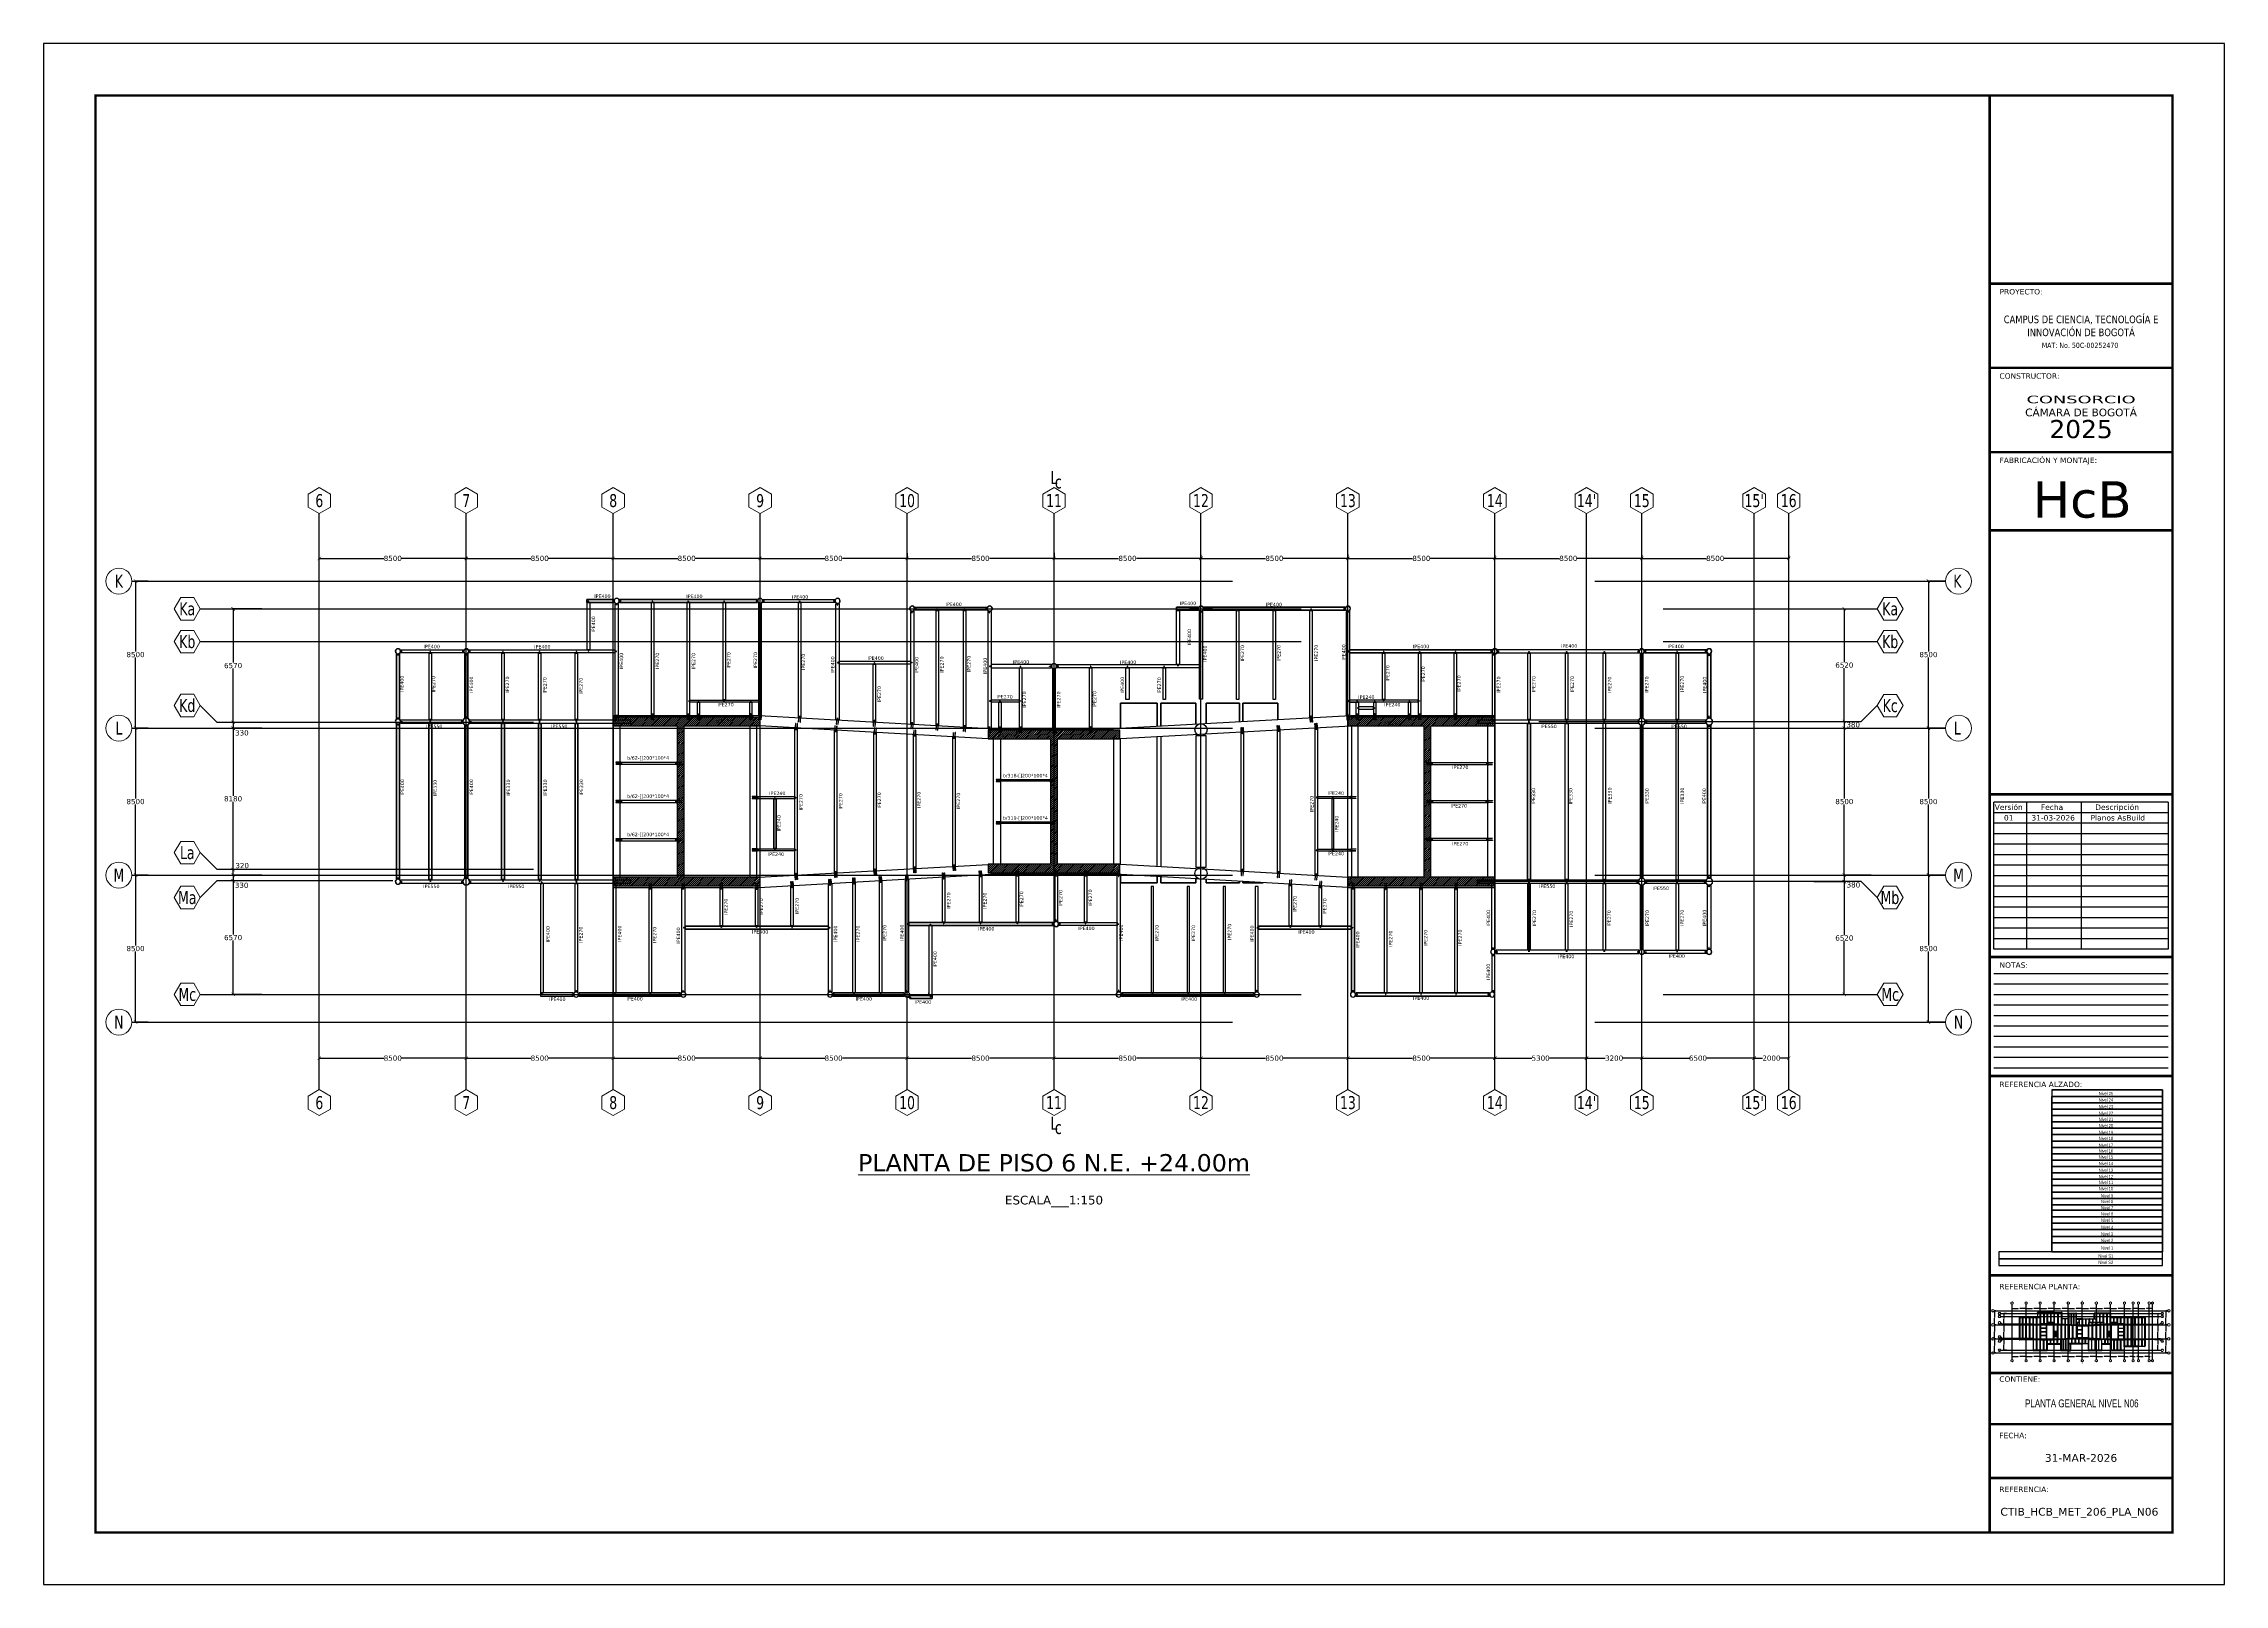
# Paper-space layout 'Layout1' of a CAD drawing. Header units: millimetres. Extents: x -18 to 823, y -4 to 590.
# The model-space entities are those that its viewports show. They can reach past a viewport. Long polylines and large blocks are cut down to what shows.
import ezdxf
from ezdxf.enums import TextEntityAlignment as Align

# ---------------------------------------------------------------- set-up
doc = ezdxf.new("R2010")
doc.units = ezdxf.units.MM
doc.header["$LTSCALE"] = 0.95
doc.linetypes.add('Dash', pattern=[0.15875, 0.079375, -0.079375])
doc.linetypes.add('DXK_LINE_DOT3', pattern=[5.9187, 2.979, -0.9799, 0.9799, -0.9799])
for name, color, linetype, lineweight in [('0-2', 250, 'Dash', 9), ('E_COLUMNAS-1', 1, 'Continuous', 25), ('E_COLUMNAS-3', 1, 'Continuous', 35), ('E_MUROS', 2, 'Continuous', 18), ('E_MUROS-1', 2, 'Continuous', 35), ('E_TEXTO', 3, 'Continuous', 9), ('E_VIGAS-1', 5, 'Continuous', 25), ('HCB-TEXT-H1', 6, 'Continuous', 18), ('HCB-TEXT-H2', 4, 'Continuous', 18), ('HCB_EJES', 1, 'DXK_LINE_DOT3', 9), ('HCB_VIGAS', 4, 'Continuous', 25), ('S-COLS-HDLN-1', 52, 'Continuous', 9), ('S-STRS', 31, 'Continuous', 9)]:
    doc.layers.add(name, color=color, linetype=linetype, lineweight=lineweight)
for name, color, linetype in [('A_ALMA', 255, 'Continuous'), ('COTAS', 8, 'Continuous'), ('FORMATO', 7, 'Continuous'), ('HCB-ACH_PANT', 253, 'Continuous'), ('HCB-EJES', 1, 'Continuous'), ('HCB-PLATINAS', 5, 'Continuous'), ('HCB-ROTULOS', 2, 'Continuous'), ('HCB_PANTALLAS', 6, 'Continuous'), ('VIEWPORT', 7, 'Continuous')]:
    doc.layers.add(name, color=color, linetype=linetype)
doc.layers.get('VIEWPORT').freeze()
doc.styles.add('Arial Narrow_3', font='', dxfattribs={"width": 0.85, "height": 0.002})
doc.styles.add('Arial Narrow_B_1', font='verdana.ttf', dxfattribs={"height": 0.0025})
doc.styles.add('VERDANA', font='verdana.ttf')
doc.styles.get('Arial Narrow_3').set_extended_font_data('Arial Narrow')
doc.dimstyles.new('1.125', dxfattribs={"dimscale": 0, "dimtxt": 300, "dimasz": 200, "dimexe": 4, "dimexo": 4, "dimgap": 15, "dimtad": 0, "dimdec": 0, "dimzin": 4, "dimdsep": 46, "dimtxsty": 'VERDANA', "dimblk": 'ARCHTICK', "dimcen": -10, "dimclrd": 256, "dimclrt": 3, "dimadec": 0, "dimazin": 0, "dimtfac": 1, "dimtdec": 0, "dimtmove": 2, "dimatfit": 0, "dimldrblk": 'OBLIQUE', "dimfxl": 0.05, "dimtolj": 1, "dimtzin": 0, "dimarcsym": 0})
pattern_1 = [(135, (82662.1, -140662.42), (-159.09903, -159.09903), [])]
pattern_2 = [(45, (-13332.36, -5955.66), (-56.1266, 56.1266), [])]

# ---------------------------------------------------------------- blocks, each defined once
blk = doc.blocks.new('EST_SCM_COLUMNA-METALICA-SECCION-CIRCULAR - EST_SCM_COLUMNA-TUBULAR-CIRCULAR_PTEØ_12__e_10_3mm-2692969-_22_00m_N_E_-NIVEL-6 DOC')
at = {"layer": 'S-COLS-HDLN-1'}
h = blk.add_hatch(dxfattribs=at)
h.set_pattern_fill('FP_5', color=256, style=0, pattern_type=2)
h.set_pattern_definition([(135, (53.113, -142.254), (-0.15909903, -0.15909903), [])])
h.paths.add_polyline_path([(-0.02, -0.15), (0.02, -0.15), (0.06, -0.14), (0.1, -0.12), (0.13, -0.08), (0.15, -0.04), (0.15, 0), (0.15, 0.04), (0.13, 0.08), (0.1, 0.12), (0.06, 0.14), (0.02, 0.15), (-0.02, 0.15), (-0.06, 0.14), (-0.1, 0.12), (-0.13, 0.08), (-0.15, 0.04), (-0.15, 0), (-0.15, -0.04), (-0.12, -0.09), (-0.1, -0.12), (-0.06, -0.14), (-0.02, -0.15)])
h.paths.add_polyline_path([(0.02, -0.14), (-0.02, -0.14), (-0.06, -0.13), (-0.09, -0.11), (-0.12, -0.08), (-0.14, -0.04), (-0.14, 0), (-0.14, 0.04), (-0.12, 0.08), (-0.09, 0.11), (-0.05, 0.13), (-0.01, 0.14), (0.02, 0.14), (0.06, 0.13), (0.09, 0.11), (0.12, 0.08), (0.14, 0.04), (0.14, 0), (0.14, -0.04), (0.12, -0.08), (0.09, -0.11), (0.06, -0.13), (0.02, -0.14)])
at = {"layer": 'E_COLUMNAS-1'}
for radius, start, end in [(0.152, 360, 180), (0.152, 180, 360), (0.142, 0, 180), (0.142, 180, 0)]:
    blk.add_arc((0, 0), radius, start, end, dxfattribs=at)
blk = doc.blocks.new('EST_SCM_COLUMNA-METALICA-SECCION-CIRCULAR - EST_SCM_COLUMNA-TUBULAR-CIRCULAR_PTEØ_12__e_10_3mm-V8-_22_00m_N_E_-NIVEL-6 DOC')
at = {"layer": 'S-COLS-HDLN-1'}
h = blk.add_hatch(dxfattribs=at)
h.set_pattern_fill('FP_6', color=256, style=0, pattern_type=2)
h.set_pattern_definition([(135, (48.662, -142.254), (-0.15909903, -0.15909903), [])])
h.paths.add_polyline_path([(-0.02, -0.15), (0.02, -0.15), (0.07, -0.14), (0.1, -0.12), (0.13, -0.08), (0.15, -0.04), (0.15, 0), (0.15, 0.04), (0.13, 0.08), (0.1, 0.12), (0.06, 0.14), (0.02, 0.15), (-0.02, 0.15), (-0.06, 0.14), (-0.1, 0.12), (-0.13, 0.08), (-0.15, 0.04), (-0.15, 0), (-0.15, -0.04), (-0.12, -0.09), (-0.1, -0.12), (-0.06, -0.14), (-0.05, -0.14)])
h.paths.add_polyline_path([(-0.02, -0.14), (-0.06, -0.13), (-0.09, -0.11), (-0.12, -0.08), (-0.14, -0.04), (-0.14, 0), (-0.14, 0.04), (-0.12, 0.08), (-0.09, 0.11), (-0.05, 0.13), (-0.01, 0.14), (0.02, 0.14), (0.06, 0.13), (0.09, 0.11), (0.12, 0.08), (0.14, 0.04), (0.14, 0), (0.14, -0.04), (0.12, -0.08), (0.09, -0.11), (0.06, -0.13), (0.02, -0.14)])
at = {"layer": 'E_COLUMNAS-1'}
for radius, start, end in [(0.152, 360, 180), (0.152, 180, 360), (0.142, 0, 180), (0.142, 180, 0)]:
    blk.add_arc((0, 0), radius, start, end, dxfattribs=at)
blk = doc.blocks.new('EST_SCM_COLUMNA-METALICA-SECCION-CIRCULAR - EST_SCM_COLUMNA-TUBULAR-CIRCULAR_PTEØ_12__e_10_3mm-V9-_22_00m_N_E_-NIVEL-6 DOC')
at = {"layer": 'S-COLS-HDLN-1'}
h = blk.add_hatch(dxfattribs=at)
h.set_pattern_fill('FP_7', color=256, style=0, pattern_type=2)
h.set_pattern_definition([(135, (40.035, -146.331), (-0.15909903, -0.15909903), [])])
h.paths.add_polyline_path([(0.02, -0.15), (0.06, -0.14), (0.1, -0.12), (0.13, -0.08), (0.15, -0.04), (0.15, 0), (0.14, 0.05), (0.13, 0.08), (0.1, 0.12), (0.06, 0.14), (0.02, 0.15), (-0.02, 0.15), (-0.06, 0.14), (-0.1, 0.12), (-0.13, 0.08), (-0.15, 0.04), (-0.15, 0), (-0.14, -0.05), (-0.13, -0.08), (-0.1, -0.12), (-0.06, -0.14), (-0.02, -0.15), (0.02, -0.15)])
h.paths.add_polyline_path([(-0.02, -0.14), (-0.06, -0.13), (-0.09, -0.11), (-0.12, -0.07), (-0.14, -0.04), (-0.14, 0), (-0.14, 0.04), (-0.12, 0.08), (-0.09, 0.11), (-0.06, 0.13), (-0.02, 0.14), (0.02, 0.14), (0.06, 0.13), (0.09, 0.11), (0.12, 0.08), (0.14, 0.04), (0.14, 0), (0.14, -0.04), (0.12, -0.08), (0.09, -0.11), (0.06, -0.13), (0.02, -0.14)])
at = {"layer": 'E_COLUMNAS-1'}
for radius, start, end in [(0.152, 360, 180), (0.152, 180, 360), (0.142, 0, 180), (0.142, 180, 0)]:
    blk.add_arc((0, 0), radius, start, end, dxfattribs=at)
blk = doc.blocks.new('EST_SCM_COLUMNA-METALICA-SECCION-CIRCULAR - EST_SCM_COLUMNA-TUBULAR-CIRCULAR_PTEØ_12__e_10_3mm-V10-_22_00m_N_E_-NIVEL-6 DOC')
at = {"layer": 'S-COLS-HDLN-1'}
h = blk.add_hatch(dxfattribs=at)
h.set_pattern_fill('FP_8', color=256, style=0, pattern_type=2)
h.set_pattern_definition([(135, (36.418, -142.254), (-0.15909903, -0.15909903), [])])
h.paths.add_polyline_path([(-0.02, -0.15), (0.02, -0.15), (0.06, -0.14), (0.1, -0.12), (0.13, -0.08), (0.15, -0.04), (0.15, 0.01), (0.15, 0.01), (0.15, 0.01), (0.15, 0.04), (0.13, 0.08), (0.1, 0.12), (0.06, 0.14), (0.02, 0.15), (-0.02, 0.15), (-0.06, 0.14), (-0.1, 0.12), (-0.13, 0.08), (-0.15, 0.04), (-0.15, 0), (-0.15, -0.04), (-0.12, -0.09), (-0.1, -0.12), (-0.06, -0.14)])
h.paths.add_polyline_path([(0.02, -0.14), (-0.02, -0.14), (-0.06, -0.13), (-0.09, -0.11), (-0.12, -0.07), (-0.14, -0.04), (-0.14, 0), (-0.14, 0.04), (-0.12, 0.08), (-0.09, 0.11), (-0.06, 0.13), (-0.02, 0.14), (0.02, 0.14), (0.06, 0.13), (0.1, 0.11), (0.12, 0.08), (0.14, 0.04), (0.14, -0.01), (0.14, -0.04), (0.12, -0.08), (0.09, -0.11), (0.06, -0.13), (0.02, -0.14)])
at = {"layer": 'E_COLUMNAS-1'}
for radius, start, end in [(0.152, 360, 180), (0.152, 180, 360), (0.142, 0, 180), (0.142, 180, 0)]:
    blk.add_arc((0, 0), radius, start, end, dxfattribs=at)
blk = doc.blocks.new('EST_SCM_COLUMNA-METALICA-SECCION-CIRCULAR - EST_SCM_COLUMNA-TUBULAR-CIRCULAR_PTEØ_12__e_10_3mm-V11-_22_00m_N_E_-NIVEL-6 DOC')
at = {"layer": 'S-COLS-HDLN-1'}
h = blk.add_hatch(dxfattribs=at)
h.set_pattern_fill('FP_9', color=256, style=0, pattern_type=2)
h.set_pattern_definition([(135, (65.462, -165.018), (-0.15909903, -0.15909903), [])])
h.paths.add_polyline_path([(-0.01, -0.15), (0.02, -0.15), (0.06, -0.14), (0.1, -0.12), (0.13, -0.08), (0.15, -0.04), (0.15, 0), (0.15, 0.04), (0.13, 0.08), (0.1, 0.12), (0.06, 0.14), (0.02, 0.15), (-0.02, 0.15), (-0.06, 0.14), (-0.1, 0.12), (-0.13, 0.08), (-0.15, 0.04), (-0.15, 0), (-0.15, -0.04), (-0.13, -0.08), (-0.1, -0.12), (-0.06, -0.14), (-0.02, -0.15)])
h.paths.add_polyline_path([(-0.02, -0.14), (-0.02, -0.14), (-0.06, -0.13), (-0.09, -0.11), (-0.12, -0.08), (-0.14, -0.04), (-0.14, 0), (-0.14, 0.04), (-0.12, 0.08), (-0.09, 0.11), (-0.06, 0.13), (-0.02, 0.14), (0.02, 0.14), (0.06, 0.13), (0.09, 0.11), (0.12, 0.08), (0.14, 0.04), (0.14, 0), (0.14, -0.04), (0.12, -0.08), (0.09, -0.11), (0.05, -0.13), (0.01, -0.14), (-0.01, -0.14)])
at = {"layer": 'E_COLUMNAS-1'}
for radius, start, end in [(0.152, 360, 180), (0.152, 180, 360), (0.142, 0, 180), (0.142, 180, 0)]:
    blk.add_arc((0, 0), radius, start, end, dxfattribs=at)
blk = doc.blocks.new('EST_SCM_COLUMNA-METALICA-SECCION-CIRCULAR - EST_SCM_COLUMNA-TUBULAR-CIRCULAR_PTEØ_12__e_10_3mm-V12-_22_00m_N_E_-NIVEL-6 DOC')
at = {"layer": 'S-COLS-HDLN-1'}
h = blk.add_hatch(dxfattribs=at)
h.set_pattern_fill('FP_10', color=256, style=0, pattern_type=2)
h.set_pattern_definition([(135, (57.162, -165.018), (-0.15909903, -0.15909903), [])])
h.paths.add_polyline_path([(0.02, -0.15), (0.02, -0.15), (0.07, -0.14), (0.1, -0.12), (0.13, -0.08), (0.15, -0.04), (0.15, 0), (0.15, 0.04), (0.13, 0.08), (0.1, 0.12), (0.06, 0.14), (0.02, 0.15), (-0.02, 0.15), (-0.06, 0.14), (-0.1, 0.12), (-0.13, 0.08), (-0.15, 0.04), (-0.15, 0), (-0.15, -0.04), (-0.13, -0.08), (-0.1, -0.12), (-0.06, -0.14), (-0.02, -0.15), (0, -0.15)])
h.paths.add_polyline_path([(-0.02, -0.14), (-0.06, -0.13), (-0.09, -0.11), (-0.12, -0.08), (-0.14, -0.04), (-0.14, 0), (-0.14, 0.04), (-0.12, 0.08), (-0.09, 0.11), (-0.06, 0.13), (-0.02, 0.14), (0.02, 0.14), (0.06, 0.13), (0.09, 0.11), (0.12, 0.08), (0.14, 0.04), (0.14, 0), (0.14, -0.04), (0.12, -0.08), (0.09, -0.11), (0.06, -0.13), (0.02, -0.14), (-0.02, -0.14)])
at = {"layer": 'E_COLUMNAS-1'}
for radius, start, end in [(0.152, 360, 180), (0.152, 180, 360), (0.142, 0, 180), (0.142, 180, 0)]:
    blk.add_arc((0, 0), radius, start, end, dxfattribs=at)
blk = doc.blocks.new('EST_SCM_COLUMNA-METALICA-SECCION-CIRCULAR - EST_SCM_COLUMNA-TUBULAR-CIRCULAR_PTEØ_12__e_10_3mm-2693341-_22_00m_N_E_-NIVEL-6 DOC')
at = {"layer": 'S-COLS-HDLN-1'}
h = blk.add_hatch(dxfattribs=at)
h.set_pattern_fill('FP_11', color=256, style=0, pattern_type=2)
h.set_pattern_definition([(135, (43.881, -164.571), (-0.15909903, -0.15909903), [])])
h.paths.add_polyline_path([(0, -0.15), (0.02, -0.15), (0.06, -0.14), (0.1, -0.12), (0.13, -0.08), (0.15, -0.04), (0.15, 0), (0.15, 0.04), (0.13, 0.08), (0.1, 0.12), (0.06, 0.14), (0.02, 0.15), (-0.02, 0.15), (-0.06, 0.14), (-0.1, 0.12), (-0.13, 0.08), (-0.15, 0.04), (-0.15, 0), (-0.15, -0.04), (-0.13, -0.08), (-0.1, -0.12), (-0.06, -0.14), (-0.02, -0.15)])
h.paths.add_polyline_path([(0.02, -0.14), (-0.02, -0.14), (-0.06, -0.13), (-0.09, -0.11), (-0.12, -0.08), (-0.14, -0.04), (-0.14, 0), (-0.14, 0.04), (-0.12, 0.08), (-0.09, 0.11), (-0.06, 0.13), (-0.02, 0.14), (0.02, 0.14), (0.06, 0.13), (0.09, 0.11), (0.12, 0.08), (0.14, 0.04), (0.14, 0), (0.14, -0.04), (0.12, -0.08), (0.09, -0.11), (0.06, -0.13), (0.02, -0.14)])
at = {"layer": 'E_COLUMNAS-1'}
for radius, start, end in [(0.152, 0, 180), (0.152, 180, 0), (0.142, 360, 180), (0.142, 180, 360)]:
    blk.add_arc((0, 0), radius, start, end, dxfattribs=at)
blk = doc.blocks.new('EST_SCM_COLUMNA-METALICA-SECCION-CIRCULAR - EST_SCM_COLUMNA-TUBULAR-CIRCULAR_PTEØ_12__e_10_3mm-V13-_22_00m_N_E_-NIVEL-6 DOC')
at = {"layer": 'S-COLS-HDLN-1'}
h = blk.add_hatch(dxfattribs=at)
h.set_pattern_fill('FP_12', color=256, style=0, pattern_type=2)
h.set_pattern_definition([(135, (31.662, -164.571), (-0.15909903, -0.15909903), [])])
h.paths.add_polyline_path([(-0.02, -0.15), (0.02, -0.15), (0.06, -0.14), (0.1, -0.12), (0.13, -0.08), (0.15, -0.04), (0.15, 0), (0.14, 0.05), (0.13, 0.08), (0.1, 0.12), (0.06, 0.14), (0.02, 0.15), (-0.02, 0.15), (-0.06, 0.14), (-0.1, 0.12), (-0.13, 0.08), (-0.15, 0.04), (-0.15, -0.01), (-0.15, -0.04), (-0.13, -0.08), (-0.1, -0.12), (-0.06, -0.14)])
h.paths.add_polyline_path([(-0.02, -0.14), (-0.06, -0.13), (-0.09, -0.11), (-0.12, -0.08), (-0.14, -0.04), (-0.14, 0.01), (-0.14, 0.04), (-0.12, 0.08), (-0.09, 0.11), (-0.06, 0.13), (-0.02, 0.14), (0.02, 0.14), (0.06, 0.13), (0.09, 0.11), (0.12, 0.08), (0.14, 0.04), (0.14, 0), (0.14, -0.04), (0.12, -0.08), (0.09, -0.11), (0.06, -0.13), (0.01, -0.14), (-0.02, -0.14)])
at = {"layer": 'E_COLUMNAS-1'}
for radius, start, end in [(0.152, 0, 180), (0.152, 180, 0), (0.142, 360, 180), (0.142, 180, 360)]:
    blk.add_arc((0, 0), radius, start, end, dxfattribs=at)
blk = doc.blocks.new('EST_SCM_COLUMNA-METALICA-SECCION-CIRCULAR - EST_SCM_COLUMNA-TUBULAR-CIRCULAR_PTEØ_12__e_10_3mm-V14-_22_00m_N_E_-NIVEL-6 DOC')
at = {"layer": 'S-COLS-HDLN-1'}
h = blk.add_hatch(dxfattribs=at)
h.set_pattern_fill('FP_13', color=256, style=0, pattern_type=2)
h.set_pattern_definition([(135, (23.162, -164.571), (-0.15909903, -0.15909903), [])])
h.paths.add_polyline_path([(-0.02, -0.15), (0.02, -0.15), (0.07, -0.14), (0.1, -0.12), (0.13, -0.08), (0.15, -0.04), (0.15, 0), (0.15, 0.04), (0.13, 0.08), (0.1, 0.12), (0.06, 0.14), (0.02, 0.15), (-0.02, 0.15), (-0.06, 0.14), (-0.1, 0.12), (-0.13, 0.08), (-0.15, 0.04), (-0.15, -0.01), (-0.14, -0.05), (-0.13, -0.09), (-0.1, -0.12), (-0.06, -0.14), (-0.02, -0.15)])
h.paths.add_polyline_path([(0.02, -0.14), (-0.02, -0.14), (-0.06, -0.13), (-0.09, -0.11), (-0.12, -0.08), (-0.14, -0.04), (-0.14, 0.01), (-0.14, 0.04), (-0.12, 0.08), (-0.09, 0.11), (-0.06, 0.13), (-0.02, 0.14), (0.02, 0.14), (0.06, 0.13), (0.09, 0.11), (0.12, 0.08), (0.14, 0.04), (0.14, 0), (0.14, -0.04), (0.12, -0.08), (0.09, -0.11), (0.05, -0.13), (0.02, -0.14)])
at = {"layer": 'E_COLUMNAS-1'}
for radius, start, end in [(0.152, 0, 180), (0.152, 180, 0), (0.142, 360, 180), (0.142, 180, 360)]:
    blk.add_arc((0, 0), radius, start, end, dxfattribs=at)
blk = doc.blocks.new('EST_SCM_COLUMNA-METALICA-SECCION-CIRCULAR - EST_SCM_COLUMNA-TUBULAR-CIRCULAR_PTEØ_12__e_10_3mm-V15-_22_00m_N_E_-NIVEL-6 DOC')
at = {"layer": 'S-COLS-HDLN-1'}
h = blk.add_hatch(dxfattribs=at)
h.set_pattern_fill('FP_15', color=256, style=0, pattern_type=2)
h.set_pattern_definition([(135, (52.684, -165.018), (-0.15909903, -0.15909903), [])])
h.paths.add_polyline_path([(-0.02, -0.15), (0.02, -0.15), (0.07, -0.14), (0.1, -0.12), (0.13, -0.08), (0.15, -0.04), (0.15, 0), (0.15, 0.04), (0.13, 0.08), (0.1, 0.12), (0.06, 0.14), (0.02, 0.15), (-0.02, 0.15), (-0.06, 0.14), (-0.1, 0.12), (-0.13, 0.08), (-0.15, 0.04), (-0.15, 0), (-0.15, -0.04), (-0.13, -0.08), (-0.1, -0.12), (-0.06, -0.14)])
h.paths.add_polyline_path([(-0.02, -0.14), (-0.06, -0.13), (-0.09, -0.11), (-0.12, -0.08), (-0.14, -0.04), (-0.14, 0), (-0.14, 0.04), (-0.12, 0.08), (-0.09, 0.11), (-0.06, 0.13), (-0.02, 0.14), (0.02, 0.14), (0.06, 0.13), (0.09, 0.11), (0.12, 0.08), (0.14, 0.04), (0.14, 0), (0.14, -0.04), (0.12, -0.08), (0.09, -0.11), (0.06, -0.13), (0.01, -0.14), (-0.02, -0.14)])
at = {"layer": 'E_COLUMNAS-1'}
for radius, start, end in [(0.152, 360, 180), (0.152, 180, 360), (0.142, 0, 180), (0.142, 180, 0)]:
    blk.add_arc((0, 0), radius, start, end, dxfattribs=at)
blk = doc.blocks.new('EST_SCM_COLUMNA-METALICA-SECCION-CIRCULAR - EST_SCM_COLUMNA-TUBULAR-CIRCULAR_PTEØ_12__e_10_3mm-V16-_22_00m_N_E_-NIVEL-6 DOC')
at = {"layer": 'S-COLS-HDLN-1'}
h = blk.add_hatch(dxfattribs=at)
h.set_pattern_fill('FP_16', color=256, style=0, pattern_type=2)
h.set_pattern_definition([(135, (48.364, -164.571), (-0.15909903, -0.15909903), [])])
h.paths.add_polyline_path([(0.01, -0.15), (0.02, -0.15), (0.06, -0.14), (0.1, -0.12), (0.13, -0.08), (0.15, -0.04), (0.15, 0), (0.15, 0.04), (0.13, 0.08), (0.1, 0.12), (0.06, 0.14), (0.02, 0.15), (-0.02, 0.15), (-0.06, 0.14), (-0.1, 0.12), (-0.13, 0.08), (-0.15, 0.04), (-0.15, 0), (-0.15, -0.04), (-0.13, -0.08), (-0.1, -0.12), (-0.06, -0.14), (-0.02, -0.15), (0.01, -0.15)])
h.paths.add_polyline_path([(-0.02, -0.14), (-0.06, -0.13), (-0.09, -0.11), (-0.12, -0.08), (-0.14, -0.04), (-0.14, 0), (-0.14, 0.04), (-0.12, 0.08), (-0.09, 0.11), (-0.06, 0.13), (-0.02, 0.14), (0.02, 0.14), (0.06, 0.13), (0.09, 0.11), (0.12, 0.08), (0.14, 0.04), (0.14, 0), (0.14, -0.04), (0.12, -0.08), (0.09, -0.11), (0.06, -0.13), (0.01, -0.14), (-0.01, -0.14)])
at = {"layer": 'E_COLUMNAS-1'}
for radius, start, end in [(0.152, 0, 180), (0.152, 180, 0), (0.142, 360, 180), (0.142, 180, 360)]:
    blk.add_arc((0, 0), radius, start, end, dxfattribs=at)
blk = doc.blocks.new('EST_SCM_COLUMNA-METALICA-SECCION-CIRCULAR - EST_SCM_COLUMNA-TUBULAR-CIRCULAR_PTEØ_12__e_10_3mm-V17-_22_00m_N_E_-NIVEL-6 DOC')
at = {"layer": 'S-COLS-HDLN-1'}
h = blk.add_hatch(dxfattribs=at)
h.set_pattern_fill('FP_17', color=256, style=0, pattern_type=2)
h.set_pattern_definition([(135, (67.807, -142.254), (-0.15909903, -0.15909903), [])])
h.paths.add_polyline_path([(-0.02, -0.15), (0.02, -0.15), (0.06, -0.14), (0.1, -0.12), (0.13, -0.08), (0.15, -0.04), (0.15, 0), (0.15, 0.04), (0.13, 0.08), (0.1, 0.12), (0.06, 0.14), (0.02, 0.15), (-0.02, 0.15), (-0.06, 0.14), (-0.1, 0.12), (-0.13, 0.08), (-0.15, 0.04), (-0.15, 0), (-0.15, -0.04), (-0.12, -0.09), (-0.1, -0.12), (-0.06, -0.14)])
h.paths.add_polyline_path([(0.02, -0.14), (-0.02, -0.14), (-0.06, -0.13), (-0.09, -0.11), (-0.12, -0.08), (-0.14, -0.04), (-0.14, 0), (-0.14, 0.04), (-0.12, 0.08), (-0.09, 0.11), (-0.06, 0.13), (-0.02, 0.14), (0.02, 0.14), (0.06, 0.13), (0.09, 0.11), (0.12, 0.08), (0.14, 0.04), (0.14, 0), (0.14, -0.04), (0.12, -0.08), (0.09, -0.11), (0.06, -0.13), (0.02, -0.14)])
at = {"layer": 'E_COLUMNAS-1'}
for radius, start, end in [(0.152, 360, 180), (0.152, 180, 360), (0.142, 0, 180), (0.142, 180, 0)]:
    blk.add_arc((0, 0), radius, start, end, dxfattribs=at)
blk = doc.blocks.new('EST_SCM_COLUMNA-METALICA-SECCION-CIRCULAR - EST_SCM_COLUMNA-TUBULAR-CIRCULAR_PTEØ_12__e_10_3mm-V18-_22_00m_N_E_-NIVEL-6 DOC')
at = {"layer": 'S-COLS-HDLN-1'}
h = blk.add_hatch(dxfattribs=at)
h.set_pattern_fill('FP_18', color=256, style=0, pattern_type=2)
h.set_pattern_definition([(135, (61.606, -142.254), (-0.15909903, -0.15909903), [])])
h.paths.add_polyline_path([(-0.02, -0.15), (0.02, -0.15), (0.06, -0.14), (0.1, -0.12), (0.13, -0.08), (0.15, -0.04), (0.15, 0), (0.15, 0.04), (0.13, 0.08), (0.1, 0.12), (0.06, 0.14), (0.02, 0.15), (-0.02, 0.15), (-0.06, 0.14), (-0.1, 0.12), (-0.13, 0.08), (-0.15, 0.04), (-0.15, 0), (-0.15, -0.04), (-0.12, -0.09), (-0.1, -0.12), (-0.06, -0.14), (-0.02, -0.15)])
h.paths.add_polyline_path([(-0.02, -0.14), (-0.06, -0.13), (-0.09, -0.11), (-0.12, -0.08), (-0.14, -0.04), (-0.14, 0), (-0.14, 0.04), (-0.12, 0.08), (-0.09, 0.11), (-0.06, 0.13), (-0.01, 0.14), (0.02, 0.14), (0.06, 0.13), (0.09, 0.11), (0.12, 0.08), (0.14, 0.04), (0.14, 0), (0.14, -0.04), (0.12, -0.08), (0.09, -0.11), (0.06, -0.13), (0.02, -0.14)])
at = {"layer": 'E_COLUMNAS-1'}
for radius, start, end in [(0.152, 360, 180), (0.152, 180, 360), (0.142, 0, 180), (0.142, 180, 0)]:
    blk.add_arc((0, 0), radius, start, end, dxfattribs=at)
blk = doc.blocks.new('EST_SCM_COLUMNA-METALICA-SECCION-CIRCULAR - EST_SCM_COLUMNA-TUBULAR-CIRCULAR_PTEØ_12__e_10_3mm-V19-_22_00m_N_E_-NIVEL-6 DOC')
at = {"layer": 'S-COLS-HDLN-1'}
h = blk.add_hatch(dxfattribs=at)
h.set_pattern_fill('FP_19', color=256, style=0, pattern_type=2)
h.set_pattern_definition([(135, (28.434, -142.254), (-0.15909903, -0.15909903), [])])
h.paths.add_polyline_path([(-0.02, -0.15), (0.02, -0.15), (0.06, -0.14), (0.1, -0.12), (0.13, -0.08), (0.15, -0.04), (0.15, 0), (0.15, 0.04), (0.13, 0.08), (0.1, 0.12), (0.06, 0.14), (0.02, 0.15), (-0.02, 0.15), (-0.06, 0.14), (-0.1, 0.12), (-0.13, 0.08), (-0.15, 0.04), (-0.15, 0), (-0.15, -0.04), (-0.12, -0.09), (-0.1, -0.12), (-0.06, -0.14)])
h.paths.add_polyline_path([(-0.02, -0.14), (-0.06, -0.13), (-0.09, -0.11), (-0.12, -0.08), (-0.14, -0.04), (-0.14, 0), (-0.14, 0.04), (-0.12, 0.08), (-0.09, 0.11), (-0.05, 0.13), (-0.01, 0.14), (0.02, 0.14), (0.06, 0.13), (0.09, 0.11), (0.12, 0.08), (0.14, 0.04), (0.14, 0), (0.14, -0.04), (0.12, -0.08), (0.09, -0.11), (0.06, -0.13), (0.02, -0.14)])
at = {"layer": 'E_COLUMNAS-1'}
for radius, start, end in [(0.152, 360, 180), (0.152, 180, 360), (0.142, 0, 180), (0.142, 180, 0)]:
    blk.add_arc((0, 0), radius, start, end, dxfattribs=at)
blk = doc.blocks.new('EST_SCM_COLUMNA-METALICA-SECCION-CIRCULAR - EST_SCM_COLUMNA-TUBULAR-CIRCULAR_PTEØ_12__e_10_3mm-V20-_22_00m_N_E_-NIVEL-6 DOC')
at = {"layer": 'S-COLS-HDLN-1'}
h = blk.add_hatch(dxfattribs=at)
h.set_pattern_fill('FP_20', color=256, style=0, pattern_type=2)
h.set_pattern_definition([(135, (22.863, -142.254), (-0.15909903, -0.15909903), [])])
h.paths.add_polyline_path([(-0.02, -0.15), (0.02, -0.15), (0.06, -0.14), (0.1, -0.12), (0.13, -0.08), (0.15, -0.04), (0.15, 0), (0.15, 0.04), (0.13, 0.08), (0.1, 0.12), (0.06, 0.14), (0.02, 0.15), (-0.02, 0.15), (-0.06, 0.14), (-0.1, 0.12), (-0.13, 0.08), (-0.15, 0.04), (-0.15, 0), (-0.15, -0.04), (-0.13, -0.08), (-0.1, -0.12), (-0.06, -0.14), (-0.02, -0.15)])
h.paths.add_polyline_path([(-0.02, -0.14), (-0.06, -0.13), (-0.09, -0.11), (-0.12, -0.08), (-0.14, -0.04), (-0.14, 0), (-0.14, 0.04), (-0.12, 0.08), (-0.09, 0.11), (-0.05, 0.13), (-0.01, 0.14), (0.02, 0.14), (0.06, 0.13), (0.09, 0.11), (0.12, 0.08), (0.14, 0.04), (0.14, 0), (0.14, -0.04), (0.12, -0.08), (0.09, -0.11), (0.06, -0.13), (0.02, -0.14)])
at = {"layer": 'E_COLUMNAS-1'}
for radius, start, end in [(0.152, 360, 180), (0.152, 180, 360), (0.142, 0, 180), (0.142, 180, 0)]:
    blk.add_arc((0, 0), radius, start, end, dxfattribs=at)
blk = doc.blocks.new('EST_SCM_COLUMNA-METALICA-SECCION-CIRCULAR - EST_SCM_COLUMNA-TUBULAR-CIRCULAR_PTEØ_12__e_10_3mm-V21-_22_00m_N_E_-NIVEL-6 DOC')
at = {"layer": 'S-COLS-HDLN-1'}
h = blk.add_hatch(dxfattribs=at)
h.set_pattern_fill('FP_21', color=256, style=0, pattern_type=2)
h.set_pattern_definition([(135, (74.162, -162.103), (-0.15909903, -0.15909903), [])])
h.paths.add_polyline_path([(0.02, -0.15), (0.02, -0.15), (0.07, -0.14), (0.1, -0.12), (0.13, -0.08), (0.15, -0.04), (0.15, 0), (0.15, 0.04), (0.13, 0.08), (0.1, 0.12), (0.06, 0.14), (0.02, 0.15), (-0.02, 0.15), (-0.06, 0.14), (-0.1, 0.12), (-0.13, 0.08), (-0.15, 0.04), (-0.15, 0), (-0.15, -0.04), (-0.13, -0.08), (-0.1, -0.12), (-0.06, -0.14), (-0.02, -0.15), (0.02, -0.15)])
h.paths.add_polyline_path([(-0.02, -0.14), (-0.06, -0.13), (-0.09, -0.11), (-0.12, -0.08), (-0.14, -0.04), (-0.14, 0), (-0.14, 0.04), (-0.12, 0.08), (-0.09, 0.11), (-0.06, 0.13), (-0.02, 0.14), (0.02, 0.14), (0.06, 0.13), (0.09, 0.11), (0.12, 0.08), (0.14, 0.04), (0.14, 0), (0.14, -0.04), (0.12, -0.08), (0.09, -0.11), (0.06, -0.13), (0.02, -0.14), (-0.02, -0.14)])
at = {"layer": 'E_COLUMNAS-1'}
for radius, start, end in [(0.152, 360, 180), (0.152, 180, 360), (0.142, 0, 180), (0.142, 180, 0)]:
    blk.add_arc((0, 0), radius, start, end, dxfattribs=at)
blk = doc.blocks.new('EST_SCM_COLUMNA-METALICA-SECCION-CIRCULAR - EST_SCM_COLUMNA-TUBULAR-CIRCULAR_PTEØ_12__e_10_3mm-V36-_22_00m_N_E_-NIVEL-6 DOC')
at = {"layer": 'E_COLUMNAS-1'}
for radius, start, end in [(0.152, 0, 180), (0.152, 180, 0), (0.142, 360, 180), (0.142, 180, 360)]:
    blk.add_arc((0, 0), radius, start, end, dxfattribs=at)
blk = doc.blocks.new('EST_SCM_COLUMNA-METALICA-SECCION-CIRCULAR - EST_SCM_COLUMNA-TUBULAR-CIRCULAR_PTEØ_12__e_10_3mm-V23-_22_00m_N_E_-NIVEL-6 DOC')
at = {"layer": 'S-COLS-HDLN-1'}
h = blk.add_hatch(dxfattribs=at)
h.set_pattern_fill('FP_22', color=256, style=0, pattern_type=2)
h.set_pattern_definition([(315, (-14.662, 162.103), (0.15909903, 0.15909903), [])])
h.paths.add_polyline_path([(0.02, 0.15), (0, 0.15), (0, 0.14), (0.02, 0.14), (0.06, 0.13), (0.09, 0.11), (0.12, 0.08), (0.14, 0.04), (0.14, 0), (0.14, -0.04), (0.12, -0.08), (0.09, -0.11), (0.06, -0.13), (0.02, -0.14), (0, -0.14), (0, -0.15), (0.02, -0.15), (0.06, -0.14), (0.1, -0.12), (0.13, -0.08), (0.15, -0.04), (0.15, 0), (0.14, 0.05), (0.13, 0.08), (0.1, 0.12), (0.06, 0.14), (0.02, 0.15)])
at = {"layer": 'E_COLUMNAS-1'}
for radius, start, end in [(0.152, 89.9305, 180), (0.142, 89.9255, 180), (0.142, 180, 270.0745), (0.152, 0, 89.9067), (0.142, 360, 89.8999), (0.152, 270.0933, 0), (0.152, 180, 270.0695), (0.142, 270.1001, 360)]:
    blk.add_arc((0, 0), radius, start, end, dxfattribs=at)
blk = doc.blocks.new('EST_SCM_COLUMNA-METALICA-SECCION-CIRCULAR - EST_SCM_COLUMNA-TUBULAR-CIRCULAR_PTEØ_12__e_10_3mm-V24-_22_00m_N_E_-NIVEL-6 DOC')
at = {"layer": 'S-COLS-HDLN-1'}
h = blk.add_hatch(dxfattribs=at)
h.set_pattern_fill('FP_23', color=256, style=0, pattern_type=2)
h.set_pattern_definition([(315, (-14.814, 142.254), (0.15909903, 0.15909903), [])])
h.paths.add_polyline_path([(0.02, 0.15), (-0.02, 0.15), (-0.06, 0.14), (-0.1, 0.12), (-0.13, 0.08), (-0.15, 0.04), (-0.15, 0), (-0.15, -0.04), (-0.13, -0.08), (-0.1, -0.12), (-0.06, -0.14), (-0.02, -0.15), (0.02, -0.15), (0.06, -0.14), (0.1, -0.12), (0.13, -0.08), (0.15, -0.04), (0.15, 0), (0.15, 0.04), (0.12, 0.09), (0.1, 0.12), (0.06, 0.14)])
h.paths.add_polyline_path([(0.02, 0.14), (0.06, 0.13), (0.09, 0.11), (0.12, 0.08), (0.14, 0.04), (0.14, 0), (0.14, -0.04), (0.12, -0.08), (0.09, -0.11), (0.06, -0.13), (0.02, -0.14), (-0.02, -0.14), (-0.06, -0.13), (-0.1, -0.1), (-0.12, -0.08), (-0.14, -0.04), (-0.14, 0), (-0.14, 0.04), (-0.12, 0.08), (-0.09, 0.11), (-0.06, 0.13), (-0.02, 0.14)])
at = {"layer": 'E_COLUMNAS-1'}
for radius, start, end in [(0.152, 0, 180), (0.152, 180, 0), (0.142, 360, 180), (0.142, 180, 360)]:
    blk.add_arc((0, 0), radius, start, end, dxfattribs=at)
blk = doc.blocks.new('EST_SCM_COLUMNA-METALICA-SECCION-CIRCULAR - EST_SCM_COLUMNA-TUBULAR-CIRCULAR_PTEØ_12__e_10_3mm-V25-_22_00m_N_E_-NIVEL-6 DOC')
at = {"layer": 'S-COLS-HDLN-1'}
h = blk.add_hatch(dxfattribs=at)
h.set_pattern_fill('FP_24', color=256, style=0, pattern_type=2)
h.set_pattern_definition([(135, (40.162, -161.244), (-0.15909903, -0.15909903), [])])
h.paths.add_polyline_path([(0.02, -0.15), (0.02, -0.15), (0.06, -0.14), (0.1, -0.12), (0.13, -0.08), (0.15, -0.04), (0.15, 0), (0.14, 0.05), (0.13, 0.08), (0.1, 0.12), (0.06, 0.14), (0.02, 0.15), (-0.03, 0.15), (-0.06, 0.14), (-0.1, 0.12), (-0.13, 0.08), (-0.15, 0.04), (-0.15, 0), (-0.14, -0.05), (-0.13, -0.08), (-0.1, -0.12), (-0.06, -0.14), (-0.02, -0.15), (0.02, -0.15)])
h.paths.add_polyline_path([(-0.02, -0.14), (-0.06, -0.13), (-0.09, -0.11), (-0.12, -0.08), (-0.14, -0.04), (-0.14, 0), (-0.14, 0.04), (-0.12, 0.08), (-0.09, 0.11), (-0.06, 0.13), (-0.02, 0.14), (0.02, 0.14), (0.06, 0.13), (0.09, 0.11), (0.12, 0.08), (0.14, 0.04), (0.14, 0), (0.14, -0.04), (0.12, -0.08), (0.09, -0.11), (0.06, -0.13), (0.02, -0.14), (-0.02, -0.14)])
at = {"layer": 'E_COLUMNAS-1'}
for radius, start, end in [(0.152, 360, 180), (0.152, 180, 360), (0.142, 0, 180), (0.142, 180, 0)]:
    blk.add_arc((0, 0), radius, start, end, dxfattribs=at)
blk = doc.blocks.new('EST_SCM_COLUMNA-METALICA-SECCION-CIRCULAR - EST_SCM_COLUMNA-TUBULAR-CIRCULAR_PTEØ_12__e_10_3mm-V26-_22_00m_N_E_-NIVEL-6 DOC')
at = {"layer": 'E_COLUMNAS-1'}
for radius, start, end in [(0.152, 360, 180), (0.152, 180, 360), (0.142, 0, 180), (0.142, 180, 0)]:
    blk.add_arc((0, 0), radius, start, end, dxfattribs=at)
blk = doc.blocks.new('EST_SCM_COLUMNA-METALICA-SECCION-CIRCULAR - EST_SCM_COLUMNA-TUBULAR-CIRCULAR_PTEØ_12__e_10_3mm-V27-_22_00m_N_E_-NIVEL-6 DOC')
at = {"layer": 'S-COLS-HDLN-1'}
h = blk.add_hatch(dxfattribs=at)
h.set_pattern_fill('FP_25', color=256, style=0, pattern_type=2)
h.set_pattern_definition([(135, (78.114, -162.102), (-0.15909903, -0.15909903), [])])
h.paths.add_polyline_path([(0.02, -0.15), (0.06, -0.14), (0.1, -0.12), (0.13, -0.08), (0.15, -0.04), (0.15, 0), (0.15, 0.04), (0.13, 0.08), (0.1, 0.12), (0.06, 0.14), (0.02, 0.15), (-0.02, 0.15), (-0.06, 0.14), (-0.1, 0.12), (-0.13, 0.08), (-0.15, 0.04), (-0.15, 0), (-0.15, -0.04), (-0.13, -0.08), (-0.1, -0.12), (-0.06, -0.14), (-0.02, -0.15), (0.02, -0.15)])
h.paths.add_polyline_path([(0.02, -0.14), (-0.02, -0.14), (-0.06, -0.13), (-0.09, -0.11), (-0.12, -0.08), (-0.14, -0.04), (-0.14, 0), (-0.14, 0.04), (-0.12, 0.08), (-0.09, 0.11), (-0.05, 0.13), (-0.01, 0.14), (0.02, 0.14), (0.06, 0.13), (0.09, 0.11), (0.12, 0.08), (0.14, 0.04), (0.14, 0), (0.14, -0.04), (0.12, -0.08), (0.09, -0.11), (0.06, -0.13), (0.02, -0.14)])
at = {"layer": 'E_COLUMNAS-1'}
for radius, start, end in [(0.152, 360, 180), (0.152, 180, 360), (0.142, 0, 180), (0.142, 180, 0)]:
    blk.add_arc((0, 0), radius, start, end, dxfattribs=at)
blk = doc.blocks.new('EST_SCM_COLUMNA-METALICA-SECCION-CIRCULAR - EST_SCM_COLUMNA-TUBULAR-CIRCULAR_PTEØ_12__e_10_3mm-2693045-_22_00m_N_E_-NIVEL-6 DOC')
at = {"layer": 'S-COLS-HDLN-1'}
h = blk.add_hatch(dxfattribs=at)
h.set_pattern_fill('FP_26', color=256, style=0, pattern_type=2)
h.set_pattern_definition([(135, (78.114, -158.043), (-0.15909903, -0.15909903), [])])
h.paths.add_polyline_path([(-0.02, -0.15), (0.02, -0.15), (0.06, -0.14), (0.1, -0.12), (0.13, -0.08), (0.15, -0.04), (0.15, 0), (0.15, 0.04), (0.13, 0.08), (0.1, 0.12), (0.06, 0.14), (0.02, 0.15), (-0.02, 0.15), (-0.06, 0.14), (-0.1, 0.12), (-0.13, 0.08), (-0.15, 0.04), (-0.15, 0), (-0.15, -0.04), (-0.13, -0.08), (-0.1, -0.12), (-0.06, -0.14), (-0.02, -0.15)])
h.paths.add_polyline_path([(-0.02, -0.14), (-0.06, -0.13), (-0.09, -0.11), (-0.12, -0.08), (-0.14, -0.04), (-0.14, 0), (-0.14, 0.04), (-0.12, 0.08), (-0.09, 0.11), (-0.05, 0.13), (-0.01, 0.14), (0.02, 0.14), (0.06, 0.13), (0.1, 0.11), (0.12, 0.08), (0.14, 0.04), (0.14, 0), (0.14, -0.04), (0.12, -0.08), (0.09, -0.11), (0.05, -0.13), (0.01, -0.14), (-0.02, -0.14)])
at = {"layer": 'E_COLUMNAS-1'}
for radius, start, end in [(0.152, 360, 180), (0.152, 180, 360), (0.142, 0, 180), (0.142, 180, 0)]:
    blk.add_arc((0, 0), radius, start, end, dxfattribs=at)
blk = doc.blocks.new('EST_SCM_COLUMNA-METALICA-SECCION-CIRCULAR - EST_SCM_COLUMNA-TUBULAR-CIRCULAR_PTEØ_12__e_10_3mm-V28-_22_00m_N_E_-NIVEL-6 DOC')
at = {"layer": 'S-COLS-HDLN-1'}
h = blk.add_hatch(dxfattribs=at)
h.set_pattern_fill('FP_27', color=256, style=0, pattern_type=2)
h.set_pattern_definition([(135, (78.114, -148.783), (-0.15909903, -0.15909903), [])])
h.paths.add_polyline_path([(0, -0.15), (0.02, -0.15), (0.06, -0.14), (0.1, -0.12), (0.13, -0.08), (0.15, -0.04), (0.15, 0), (0.15, 0.04), (0.13, 0.08), (0.1, 0.12), (0.06, 0.14), (0.02, 0.15), (-0.02, 0.15), (-0.06, 0.14), (-0.1, 0.12), (-0.13, 0.08), (-0.15, 0.04), (-0.15, 0), (-0.15, -0.04), (-0.13, -0.08), (-0.1, -0.12), (-0.06, -0.14), (-0.02, -0.15), (-0.01, -0.15)])
h.paths.add_polyline_path([(-0.02, -0.14), (-0.06, -0.13), (-0.09, -0.11), (-0.12, -0.08), (-0.14, -0.04), (-0.14, 0), (-0.14, 0.04), (-0.12, 0.08), (-0.09, 0.11), (-0.05, 0.13), (-0.01, 0.14), (0.02, 0.14), (0.06, 0.13), (0.1, 0.11), (0.12, 0.08), (0.14, 0.04), (0.14, 0), (0.14, -0.04), (0.12, -0.08), (0.09, -0.11), (0.06, -0.13), (0.02, -0.14), (-0.02, -0.14)])
at = {"layer": 'E_COLUMNAS-1'}
for radius, start, end in [(0.152, 360, 180), (0.152, 180, 360), (0.142, 0, 180), (0.142, 180, 0)]:
    blk.add_arc((0, 0), radius, start, end, dxfattribs=at)
blk = doc.blocks.new('EST_SCM_COLUMNA-METALICA-SECCION-CIRCULAR - EST_SCM_COLUMNA-TUBULAR-CIRCULAR_PTEØ_16__e_12_7mm-V37-_22_00m_N_E_-NIVEL-6 DOC')
at = {"layer": 'E_COLUMNAS-1'}
for radius, start, end in [(0.203, 0, 180), (0.203, 180, 0), (0.191, 360, 180), (0.191, 180, 360)]:
    blk.add_arc((0, 0), radius, start, end, dxfattribs=at)
blk = doc.blocks.new('EST_SCM_COLUMNA-METALICA-SECCION-CIRCULAR - EST_SCM_COLUMNA-TUBULAR-CIRCULAR_PTEØ_12__e_10_3mm-V29-_22_00m_N_E_-NIVEL-6 DOC')
at = {"layer": 'E_COLUMNAS-1'}
for radius, start, end in [(0.152, 0, 180), (0.142, 360, 180), (0.142, 180, 360), (0.152, 294.6993, 0), (0.152, 180, 294.5455)]:
    blk.add_arc((0, 0), radius, start, end, dxfattribs=at)
blk = doc.blocks.new('EST_SCM_COLUMNA-METALICA-SECCION-CIRCULAR - EST_SCM_COLUMNA-TUBULAR-CIRCULAR_PTEØ_12__e_10_3mm-V30-_22_00m_N_E_-NIVEL-6 DOC')
at = {"layer": 'S-COLS-HDLN-1'}
h = blk.add_hatch(dxfattribs=at)
h.set_pattern_fill('FP_28', color=256, style=0, pattern_type=2)
h.set_pattern_definition([(315, (-14.752, 144.722), (0.15909903, 0.15909903), [])])
h.paths.add_polyline_path([(0.02, 0.15), (-0.02, 0.15), (-0.07, 0.14), (-0.09, 0.12), (-0.09, 0.11), (-0.06, 0.13), (-0.01, 0.14), (0.02, 0.14), (0.06, 0.13), (0.09, 0.11), (0.12, 0.08), (0.14, 0.04), (0.14, 0), (0.14, -0.04), (0.12, -0.08), (0.09, -0.11), (0.06, -0.13), (0.01, -0.14), (-0.02, -0.14), (-0.06, -0.13), (-0.09, -0.11), (-0.09, -0.12), (-0.06, -0.14), (-0.02, -0.15), (0.02, -0.15), (0.06, -0.14), (0.1, -0.11), (0.13, -0.08), (0.15, -0.04), (0.15, 0), (0.15, 0.04), (0.13, 0.08), (0.1, 0.12), (0.06, 0.14), (0.02, 0.15)])
at = {"layer": 'E_COLUMNAS-1'}
for radius, start, end in [(0.152, 126.4536, 180), (0.142, 129.3745, 180), (0.142, 180, 230.6255), (0.152, 0, 126.4252), (0.142, 360, 129.3441), (0.152, 233.5748, 0), (0.152, 180, 233.5464), (0.142, 230.6559, 360)]:
    blk.add_arc((0, 0), radius, start, end, dxfattribs=at)
blk = doc.blocks.new('EST_SCM_COLUMNA-METALICA-SECCION-CIRCULAR - EST_SCM_COLUMNA-TUBULAR-CIRCULAR_PTEØ_16__e_12_7mm-V31-_22_00m_N_E_-NIVEL-6 DOC')
at = {"layer": 'S-COLS-HDLN-1'}
h = blk.add_hatch(dxfattribs=at)
h.set_pattern_fill('FP_29', color=256, style=0, pattern_type=2)
h.set_pattern_definition([(315, (-74.162, 158.043), (0.15909903, 0.15909903), [])])
h.paths.add_polyline_path([(0.02, 0.2), (-0.02, 0.2), (-0.08, 0.19), (-0.12, 0.17), (-0.15, 0.13), (-0.18, 0.09), (-0.2, 0.05), (-0.2, 0), (-0.2, -0.05), (-0.18, -0.09), (-0.15, -0.13), (-0.12, -0.17), (-0.07, -0.19), (-0.02, -0.2), (0.02, -0.2), (0.07, -0.19), (0.12, -0.17), (0.15, -0.13), (0.18, -0.09), (0.2, -0.05), (0.2, 0), (0.2, 0.05), (0.18, 0.09), (0.15, 0.13), (0.11, 0.17), (0.07, 0.19), (0.05, 0.2)])
h.paths.add_polyline_path([(-0.02, 0.19), (0.02, 0.19), (0.07, 0.18), (0.11, 0.16), (0.14, 0.13), (0.17, 0.09), (0.18, 0.05), (0.19, 0), (0.18, -0.05), (0.16, -0.09), (0.14, -0.13), (0.11, -0.16), (0.07, -0.18), (0.02, -0.19), (-0.02, -0.19), (-0.07, -0.18), (-0.11, -0.16), (-0.14, -0.13), (-0.17, -0.09), (-0.18, -0.05), (-0.19, 0), (-0.18, 0.05), (-0.17, 0.09), (-0.14, 0.13), (-0.11, 0.16), (-0.07, 0.18), (-0.02, 0.19)])
at = {"layer": 'E_COLUMNAS-1'}
for radius, start, end in [(0.203, 0, 180), (0.203, 180, 0), (0.191, 360, 180), (0.191, 180, 360)]:
    blk.add_arc((0, 0), radius, start, end, dxfattribs=at)
blk = doc.blocks.new('EST_SCM_COLUMNA-METALICA-SECCION-CIRCULAR - EST_SCM_COLUMNA-TUBULAR-CIRCULAR_PTEØ_16__e_12_7mm-V32-_22_00m_N_E_-NIVEL-6 DOC')
at = {"layer": 'S-COLS-HDLN-1'}
h = blk.add_hatch(dxfattribs=at)
h.set_pattern_fill('FP_30', color=256, style=0, pattern_type=2)
h.set_pattern_definition([(315, (-74.162, 148.783), (0.15909903, 0.15909903), [])])
h.paths.add_polyline_path([(0.02, 0.2), (-0.02, 0.2), (-0.07, 0.19), (-0.12, 0.17), (-0.15, 0.13), (-0.18, 0.09), (-0.2, 0.05), (-0.2, 0), (-0.2, -0.05), (-0.18, -0.09), (-0.15, -0.13), (-0.12, -0.17), (-0.07, -0.19), (-0.02, -0.2), (0.02, -0.2), (0.07, -0.19), (0.12, -0.17), (0.15, -0.13), (0.18, -0.09), (0.2, -0.05), (0.2, 0), (0.2, 0.05), (0.18, 0.09), (0.15, 0.13), (0.11, 0.17), (0.07, 0.19)])
h.paths.add_polyline_path([(0.02, 0.19), (0.07, 0.18), (0.11, 0.16), (0.14, 0.13), (0.17, 0.09), (0.18, 0.05), (0.19, 0), (0.18, -0.05), (0.16, -0.09), (0.14, -0.13), (0.11, -0.16), (0.07, -0.18), (0.02, -0.19), (-0.02, -0.19), (-0.07, -0.18), (-0.11, -0.16), (-0.14, -0.13), (-0.17, -0.09), (-0.18, -0.05), (-0.19, 0), (-0.18, 0.05), (-0.17, 0.09), (-0.14, 0.13), (-0.11, 0.16), (-0.07, 0.18), (-0.02, 0.19)])
at = {"layer": 'E_COLUMNAS-1'}
for radius, start, end in [(0.203, 0, 180), (0.203, 180, 0), (0.191, 360, 180), (0.191, 180, 360)]:
    blk.add_arc((0, 0), radius, start, end, dxfattribs=at)
blk = doc.blocks.new('EST_SCM_COLUMNA-METALICA-SECCION-CIRCULAR - EST_SCM_COLUMNA-TUBULAR-CIRCULAR_PTEØ_16__e_12_7mm-V38-_22_00m_N_E_-NIVEL-6 DOC')
at = {"layer": 'E_COLUMNAS-1'}
for radius, start, end in [(0.203, 0, 180), (0.203, 180, 0), (0.191, 360, 180), (0.191, 180, 360)]:
    blk.add_arc((0, 0), radius, start, end, dxfattribs=at)
blk = doc.blocks.new('_ArchTick')
at = {"color": 0, "linetype": 'ByBlock', "const_width": 0.15}
blk.add_lwpolyline([(-0.5, -0.5), (0.5, 0.5)], dxfattribs=at)
blk = doc.blocks.new('*D125')
at = {"layer": 'COTAS', "color": 0, "lineweight": -2, "transparency": 16777216}
for p, q in [((0, 25504), (0, 26817)), ((8500, 25504), (8500, 26817))]:
    blk.add_line(p, q, dxfattribs=at)
at = {"layer": 'COTAS', "lineweight": -2, "transparency": 16777216}
for p, q in [((0, 26813), (3736, 26813)), ((8500, 26813), (4764, 26813))]:
    blk.add_line(p, q, dxfattribs=at)
at = {"layer": 'Defpoints', "color": 0, "transparency": 16777216}
for p in [(8500, 26813), (0, 25500), (8500, 25500)]:
    blk.add_point(p, dxfattribs=at)
at = {"layer": 'COTAS', "lineweight": -2, "transparency": 16777216, "xscale": 200, "yscale": 200, "zscale": 200, "rotation": 180}
blk.add_blockref('_ArchTick', (0, 26813), dxfattribs=at)
at = {"layer": 'COTAS', "lineweight": -2, "transparency": 16777216, "xscale": 200, "yscale": 200, "zscale": 200}
blk.add_blockref('_ArchTick', (8500, 26813), dxfattribs=at)
at = {"layer": 'COTAS', "color": 3, "transparency": 16777216, "insert": (4250, 26813), "char_height": 300, "attachment_point": 5, "style": 'VERDANA'}
blk.add_mtext('\\A1;8500', dxfattribs=at)
blk = doc.blocks.new('_Oblique')
at = {"color": 0, "linetype": 'ByBlock', "lineweight": -2}
blk.add_line((-0.5, -0.5), (0.5, 0.5), dxfattribs=at)
blk = doc.blocks.new('*D126')
at = {"layer": 'COTAS', "color": 0, "lineweight": -2, "transparency": 16777216}
blk.add_line((8500, 26900), (8500, 26809), dxfattribs=at)
at = {"layer": 'COTAS', "lineweight": -2, "transparency": 16777216}
for p, q in [((8500, 26813), (12236, 26813)), ((17000, 26813), (13264, 26813))]:
    blk.add_line(p, q, dxfattribs=at)
at = {"layer": 'Defpoints', "color": 0, "transparency": 16777216}
for p in [(8500, 26904), (17000, 26813), (17000, 26813)]:
    blk.add_point(p, dxfattribs=at)
at = {"layer": 'COTAS', "lineweight": -2, "transparency": 16777216, "xscale": 200, "yscale": 200, "zscale": 200, "rotation": 180}
blk.add_blockref('_ArchTick', (8500, 26813), dxfattribs=at)
at = {"layer": 'COTAS', "lineweight": -2, "transparency": 16777216, "xscale": 200, "yscale": 200, "zscale": 200}
blk.add_blockref('_ArchTick', (17000, 26813), dxfattribs=at)
at = {"layer": 'COTAS', "color": 3, "transparency": 16777216, "insert": (12750, 26813), "char_height": 300, "attachment_point": 5, "style": 'VERDANA'}
blk.add_mtext('\\A1;8500', dxfattribs=at)
blk = doc.blocks.new('*D127')
at = {"layer": 'COTAS', "lineweight": -2, "transparency": 16777216}
for p, q in [((17000, 26813), (20736, 26813)), ((25500, 26813), (21764, 26813))]:
    blk.add_line(p, q, dxfattribs=at)
at = {"layer": 'COTAS', "color": 0, "lineweight": -2, "transparency": 16777216}
blk.add_line((25500, 26906), (25500, 26809), dxfattribs=at)
at = {"layer": 'Defpoints', "color": 0, "transparency": 16777216}
for p in [(17000, 26813), (25500, 26910), (25500, 26813)]:
    blk.add_point(p, dxfattribs=at)
at = {"layer": 'COTAS', "lineweight": -2, "transparency": 16777216, "xscale": 200, "yscale": 200, "zscale": 200, "rotation": 180}
blk.add_blockref('_ArchTick', (17000, 26813), dxfattribs=at)
at = {"layer": 'COTAS', "lineweight": -2, "transparency": 16777216, "xscale": 200, "yscale": 200, "zscale": 200}
blk.add_blockref('_ArchTick', (25500, 26813), dxfattribs=at)
at = {"layer": 'COTAS', "color": 3, "transparency": 16777216, "insert": (21250, 26813), "char_height": 300, "attachment_point": 5, "style": 'VERDANA'}
blk.add_mtext('\\A1;8500', dxfattribs=at)
blk = doc.blocks.new('*D128')
at = {"layer": 'COTAS', "lineweight": -2, "transparency": 16777216}
for p, q in [((25500, 26813), (29236, 26813)), ((34000, 26813), (30264, 26813))]:
    blk.add_line(p, q, dxfattribs=at)
at = {"layer": 'COTAS', "color": 0, "lineweight": -2, "transparency": 16777216}
blk.add_line((34000, 27034), (34000, 26809), dxfattribs=at)
at = {"layer": 'Defpoints', "color": 0, "transparency": 16777216}
for p in [(25500, 26813), (34000, 27038), (34000, 26813)]:
    blk.add_point(p, dxfattribs=at)
at = {"layer": 'COTAS', "lineweight": -2, "transparency": 16777216, "xscale": 200, "yscale": 200, "zscale": 200, "rotation": 180}
blk.add_blockref('_ArchTick', (25500, 26813), dxfattribs=at)
at = {"layer": 'COTAS', "lineweight": -2, "transparency": 16777216, "xscale": 200, "yscale": 200, "zscale": 200}
blk.add_blockref('_ArchTick', (34000, 26813), dxfattribs=at)
at = {"layer": 'COTAS', "color": 3, "transparency": 16777216, "insert": (29750, 26813), "char_height": 300, "attachment_point": 5, "style": 'VERDANA'}
blk.add_mtext('\\A1;8500', dxfattribs=at)
blk = doc.blocks.new('*D129')
at = {"layer": 'COTAS', "color": 0, "lineweight": -2, "transparency": 16777216}
for p, q in [((34000, 27124), (34000, 26809)), ((42500, 27130), (42500, 26809))]:
    blk.add_line(p, q, dxfattribs=at)
at = {"layer": 'COTAS', "lineweight": -2, "transparency": 16777216}
for p, q in [((34000, 26813), (37736, 26813)), ((42500, 26813), (38764, 26813))]:
    blk.add_line(p, q, dxfattribs=at)
at = {"layer": 'Defpoints', "color": 0, "transparency": 16777216}
for p in [(34000, 27128), (42500, 27134), (42500, 26813)]:
    blk.add_point(p, dxfattribs=at)
at = {"layer": 'COTAS', "lineweight": -2, "transparency": 16777216, "xscale": 200, "yscale": 200, "zscale": 200, "rotation": 180}
blk.add_blockref('_ArchTick', (34000, 26813), dxfattribs=at)
at = {"layer": 'COTAS', "lineweight": -2, "transparency": 16777216, "xscale": 200, "yscale": 200, "zscale": 200}
blk.add_blockref('_ArchTick', (42500, 26813), dxfattribs=at)
at = {"layer": 'COTAS', "color": 3, "transparency": 16777216, "insert": (38250, 26813), "char_height": 300, "attachment_point": 5, "style": 'VERDANA'}
blk.add_mtext('\\A1;8500', dxfattribs=at)
blk = doc.blocks.new('*D130')
at = {"layer": 'COTAS', "color": 0, "lineweight": -2, "transparency": 16777216}
for p, q in [((42500, 27027), (42500, 26809)), ((51000, 27027), (51000, 26809))]:
    blk.add_line(p, q, dxfattribs=at)
at = {"layer": 'COTAS', "lineweight": -2, "transparency": 16777216}
for p, q in [((42500, 26813), (46236, 26813)), ((51000, 26813), (47264, 26813))]:
    blk.add_line(p, q, dxfattribs=at)
at = {"layer": 'Defpoints', "color": 0, "transparency": 16777216}
for p in [(42500, 27031), (51000, 27031), (51000, 26813)]:
    blk.add_point(p, dxfattribs=at)
at = {"layer": 'COTAS', "lineweight": -2, "transparency": 16777216, "xscale": 200, "yscale": 200, "zscale": 200, "rotation": 180}
blk.add_blockref('_ArchTick', (42500, 26813), dxfattribs=at)
at = {"layer": 'COTAS', "lineweight": -2, "transparency": 16777216, "xscale": 200, "yscale": 200, "zscale": 200}
blk.add_blockref('_ArchTick', (51000, 26813), dxfattribs=at)
at = {"layer": 'COTAS', "color": 3, "transparency": 16777216, "insert": (46750, 26813), "char_height": 300, "attachment_point": 5, "style": 'VERDANA'}
blk.add_mtext('\\A1;8500', dxfattribs=at)
blk = doc.blocks.new('*D131')
at = {"layer": 'COTAS', "color": 0, "lineweight": -2, "transparency": 16777216}
for p, q in [((51000, 27027), (51000, 26809)), ((59500, 27037), (59500, 26809))]:
    blk.add_line(p, q, dxfattribs=at)
at = {"layer": 'COTAS', "lineweight": -2, "transparency": 16777216}
for p, q in [((51000, 26813), (54736, 26813)), ((59500, 26813), (55764, 26813))]:
    blk.add_line(p, q, dxfattribs=at)
at = {"layer": 'Defpoints', "color": 0, "transparency": 16777216}
for p in [(51000, 27031), (59500, 27041), (59500, 26813)]:
    blk.add_point(p, dxfattribs=at)
at = {"layer": 'COTAS', "lineweight": -2, "transparency": 16777216, "xscale": 200, "yscale": 200, "zscale": 200, "rotation": 180}
blk.add_blockref('_ArchTick', (51000, 26813), dxfattribs=at)
at = {"layer": 'COTAS', "lineweight": -2, "transparency": 16777216, "xscale": 200, "yscale": 200, "zscale": 200}
blk.add_blockref('_ArchTick', (59500, 26813), dxfattribs=at)
at = {"layer": 'COTAS', "color": 3, "transparency": 16777216, "insert": (55250, 26813), "char_height": 300, "attachment_point": 5, "style": 'VERDANA'}
blk.add_mtext('\\A1;8500', dxfattribs=at)
blk = doc.blocks.new('*D132')
at = {"layer": 'COTAS', "lineweight": -2, "transparency": 16777216}
for p, q in [((59500, 26813), (63236, 26813)), ((68000, 26813), (64264, 26813))]:
    blk.add_line(p, q, dxfattribs=at)
at = {"layer": 'Defpoints', "color": 0, "transparency": 16777216}
for p in [(59500, 26813), (68000, 26813), (68000, 26813)]:
    blk.add_point(p, dxfattribs=at)
at = {"layer": 'COTAS', "lineweight": -2, "transparency": 16777216, "xscale": 200, "yscale": 200, "zscale": 200, "rotation": 180}
blk.add_blockref('_ArchTick', (59500, 26813), dxfattribs=at)
at = {"layer": 'COTAS', "lineweight": -2, "transparency": 16777216, "xscale": 200, "yscale": 200, "zscale": 200}
blk.add_blockref('_ArchTick', (68000, 26813), dxfattribs=at)
at = {"layer": 'COTAS', "color": 3, "transparency": 16777216, "insert": (63750, 26813), "char_height": 300, "attachment_point": 5, "style": 'VERDANA'}
blk.add_mtext('\\A1;8500', dxfattribs=at)
blk = doc.blocks.new('*D133')
at = {"layer": 'COTAS', "color": 0, "lineweight": -2, "transparency": 16777216}
for p, q in [((68000, 27001), (68000, 26809)), ((76500, 27007), (76500, 26809))]:
    blk.add_line(p, q, dxfattribs=at)
at = {"layer": 'COTAS', "lineweight": -2, "transparency": 16777216}
for p, q in [((68000, 26813), (71736, 26813)), ((76500, 26813), (72764, 26813))]:
    blk.add_line(p, q, dxfattribs=at)
at = {"layer": 'Defpoints', "color": 0, "transparency": 16777216}
for p in [(68000, 27005), (76500, 27011), (76500, 26813)]:
    blk.add_point(p, dxfattribs=at)
at = {"layer": 'COTAS', "lineweight": -2, "transparency": 16777216, "xscale": 200, "yscale": 200, "zscale": 200, "rotation": 180}
blk.add_blockref('_ArchTick', (68000, 26813), dxfattribs=at)
at = {"layer": 'COTAS', "lineweight": -2, "transparency": 16777216, "xscale": 200, "yscale": 200, "zscale": 200}
blk.add_blockref('_ArchTick', (76500, 26813), dxfattribs=at)
at = {"layer": 'COTAS', "color": 3, "transparency": 16777216, "insert": (72250, 26813), "char_height": 300, "attachment_point": 5, "style": 'VERDANA'}
blk.add_mtext('\\A1;8500', dxfattribs=at)
blk = doc.blocks.new('*D134')
at = {"layer": 'COTAS', "color": 0, "lineweight": -2, "transparency": 16777216}
for p, q in [((76500, 26976), (76500, 26809)), ((85000, 26976), (85000, 26809))]:
    blk.add_line(p, q, dxfattribs=at)
at = {"layer": 'COTAS', "lineweight": -2, "transparency": 16777216}
for p, q in [((76500, 26813), (80236, 26813)), ((85000, 26813), (81264, 26813))]:
    blk.add_line(p, q, dxfattribs=at)
at = {"layer": 'Defpoints', "color": 0, "transparency": 16777216}
for p in [(76500, 26980), (85000, 26980), (85000, 26813)]:
    blk.add_point(p, dxfattribs=at)
at = {"layer": 'COTAS', "lineweight": -2, "transparency": 16777216, "xscale": 200, "yscale": 200, "zscale": 200, "rotation": 180}
blk.add_blockref('_ArchTick', (76500, 26813), dxfattribs=at)
at = {"layer": 'COTAS', "lineweight": -2, "transparency": 16777216, "xscale": 200, "yscale": 200, "zscale": 200}
blk.add_blockref('_ArchTick', (85000, 26813), dxfattribs=at)
at = {"layer": 'COTAS', "color": 3, "transparency": 16777216, "insert": (80750, 26813), "char_height": 300, "attachment_point": 5, "style": 'VERDANA'}
blk.add_mtext('\\A1;8500', dxfattribs=at)
blk = doc.blocks.new('*D135')
at = {"layer": 'COTAS', "color": 0, "lineweight": -2, "transparency": 16777216}
for p, q in [((-3334, 8170), (-4990, 8170)), ((-3334, 1600), (-4990, 1600))]:
    blk.add_line(p, q, dxfattribs=at)
at = {"layer": 'COTAS', "lineweight": -2, "transparency": 16777216}
for p, q in [((-4986, 8170), (-4986, 5056)), ((-4986, 1600), (-4986, 4714))]:
    blk.add_line(p, q, dxfattribs=at)
at = {"layer": 'Defpoints', "color": 0, "transparency": 16777216}
for p in [(-4986, 8170), (-3330, 8170), (-3330, 1600)]:
    blk.add_point(p, dxfattribs=at)
at = {"layer": 'COTAS', "lineweight": -2, "transparency": 16777216, "xscale": 200, "yscale": 200, "zscale": 200}
for p, rotation in [((-4986, 8170), 90), ((-4986, 1600), 270)]:
    blk.add_blockref('_ArchTick', p, dxfattribs=dict(at, rotation=rotation))
at = {"layer": 'COTAS', "color": 3, "transparency": 16777216, "insert": (-4986, 4885), "char_height": 300, "attachment_point": 5, "rotation": 0.1, "style": 'VERDANA'}
blk.add_mtext('\\A1;6570', dxfattribs=at)
blk = doc.blocks.new('*D136')
at = {"layer": 'COTAS', "color": 0, "lineweight": -2, "transparency": 16777216}
for p, q in [((-3334, 17000), (-4990, 17000)), ((-3334, 8820), (-4990, 8820))]:
    blk.add_line(p, q, dxfattribs=at)
at = {"layer": 'COTAS', "lineweight": -2, "transparency": 16777216}
for p, q in [((-4986, 17000), (-4986, 13082)), ((-4986, 8820), (-4986, 12738))]:
    blk.add_line(p, q, dxfattribs=at)
at = {"layer": 'Defpoints', "color": 0, "transparency": 16777216}
for p in [(-4986, 17000), (-3330, 17000), (-3330, 8820)]:
    blk.add_point(p, dxfattribs=at)
at = {"layer": 'COTAS', "lineweight": -2, "transparency": 16777216, "xscale": 200, "yscale": 200, "zscale": 200}
for p, rotation in [((-4986, 17000), 90), ((-4986, 8820), 270)]:
    blk.add_blockref('_ArchTick', p, dxfattribs=dict(at, rotation=rotation))
at = {"layer": 'COTAS', "color": 3, "transparency": 16777216, "insert": (-4986, 12910), "char_height": 300, "attachment_point": 5, "rotation": 0.1, "style": 'VERDANA'}
blk.add_mtext('\\A1;8180', dxfattribs=at)
blk = doc.blocks.new('*D137')
at = {"layer": 'COTAS', "color": 0, "lineweight": -2, "transparency": 16777216}
for p, q in [((-3334, 23900), (-4990, 23900)), ((-3334, 17330), (-4990, 17330))]:
    blk.add_line(p, q, dxfattribs=at)
at = {"layer": 'COTAS', "lineweight": -2, "transparency": 16777216}
for p, q in [((-4986, 23900), (-4986, 20786)), ((-4986, 17330), (-4986, 20444))]:
    blk.add_line(p, q, dxfattribs=at)
at = {"layer": 'Defpoints', "color": 0, "transparency": 16777216}
for p in [(-4986, 23900), (-3330, 23900), (-3330, 17330)]:
    blk.add_point(p, dxfattribs=at)
at = {"layer": 'COTAS', "lineweight": -2, "transparency": 16777216, "xscale": 200, "yscale": 200, "zscale": 200}
for p, rotation in [((-4986, 23900), 90), ((-4986, 17330), 270)]:
    blk.add_blockref('_ArchTick', p, dxfattribs=dict(at, rotation=rotation))
at = {"layer": 'COTAS', "color": 3, "transparency": 16777216, "insert": (-4986, 20615), "char_height": 300, "attachment_point": 5, "rotation": 0.1, "style": 'VERDANA'}
blk.add_mtext('\\A1;6570', dxfattribs=at)
blk = doc.blocks.new('*D138')
at = {"layer": 'COTAS', "color": 0, "lineweight": -2, "transparency": 16777216}
for p, q in [((87060, 23900), (88221, 23900)), ((87163, 17380), (88221, 17380))]:
    blk.add_line(p, q, dxfattribs=at)
at = {"layer": 'COTAS', "lineweight": -2, "transparency": 16777216}
for p, q in [((88217, 23900), (88217, 20811)), ((88217, 17380), (88217, 20469))]:
    blk.add_line(p, q, dxfattribs=at)
at = {"layer": 'Defpoints', "color": 0, "transparency": 16777216}
for p in [(87056, 23900), (88217, 23900), (87159, 17380)]:
    blk.add_point(p, dxfattribs=at)
at = {"layer": 'COTAS', "lineweight": -2, "transparency": 16777216, "xscale": 200, "yscale": 200, "zscale": 200}
for p, rotation in [((88217, 23900), 90), ((88217, 17380), 270)]:
    blk.add_blockref('_ArchTick', p, dxfattribs=dict(at, rotation=rotation))
at = {"layer": 'COTAS', "color": 3, "transparency": 16777216, "insert": (88217, 20640), "char_height": 300, "attachment_point": 5, "rotation": 0.1, "style": 'VERDANA'}
blk.add_mtext('\\A1;6520', dxfattribs=at)
blk = doc.blocks.new('*D139')
at = {"layer": 'COTAS', "color": 0, "lineweight": -2, "transparency": 16777216}
for p, q in [((0, -2507), (0, -2085)), ((8500, -2507), (8500, -2085))]:
    blk.add_line(p, q, dxfattribs=at)
at = {"layer": 'COTAS', "lineweight": -2, "transparency": 16777216}
for p, q in [((0, -2089), (3736, -2089)), ((8500, -2089), (4764, -2089))]:
    blk.add_line(p, q, dxfattribs=at)
at = {"layer": 'Defpoints', "color": 0, "transparency": 16777216}
for p in [(0, -2089), (0, -2511), (8500, -2511)]:
    blk.add_point(p, dxfattribs=at)
at = {"layer": 'COTAS', "lineweight": -2, "transparency": 16777216, "xscale": 200, "yscale": 200, "zscale": 200, "rotation": 180}
blk.add_blockref('_ArchTick', (0, -2089), dxfattribs=at)
at = {"layer": 'COTAS', "lineweight": -2, "transparency": 16777216, "xscale": 200, "yscale": 200, "zscale": 200}
blk.add_blockref('_ArchTick', (8500, -2089), dxfattribs=at)
at = {"layer": 'COTAS', "color": 3, "transparency": 16777216, "insert": (4250, -2089), "char_height": 300, "attachment_point": 5, "style": 'VERDANA'}
blk.add_mtext('\\A1;8500', dxfattribs=at)
blk = doc.blocks.new('*D140')
at = {"layer": 'COTAS', "color": 0, "lineweight": -2, "transparency": 16777216}
for p, q in [((8500, -2507), (8500, -2085)), ((17000, -2507), (17000, -2085))]:
    blk.add_line(p, q, dxfattribs=at)
at = {"layer": 'COTAS', "lineweight": -2, "transparency": 16777216}
for p, q in [((8500, -2089), (12236, -2089)), ((17000, -2089), (13264, -2089))]:
    blk.add_line(p, q, dxfattribs=at)
at = {"layer": 'Defpoints', "color": 0, "transparency": 16777216}
for p in [(8500, -2089), (8500, -2511), (17000, -2511)]:
    blk.add_point(p, dxfattribs=at)
at = {"layer": 'COTAS', "lineweight": -2, "transparency": 16777216, "xscale": 200, "yscale": 200, "zscale": 200, "rotation": 180}
blk.add_blockref('_ArchTick', (8500, -2089), dxfattribs=at)
at = {"layer": 'COTAS', "lineweight": -2, "transparency": 16777216, "xscale": 200, "yscale": 200, "zscale": 200}
blk.add_blockref('_ArchTick', (17000, -2089), dxfattribs=at)
at = {"layer": 'COTAS', "color": 3, "transparency": 16777216, "insert": (12750, -2089), "char_height": 300, "attachment_point": 5, "style": 'VERDANA'}
blk.add_mtext('\\A1;8500', dxfattribs=at)
blk = doc.blocks.new('*D141')
at = {"layer": 'COTAS', "color": 0, "lineweight": -2, "transparency": 16777216}
for p, q in [((17000, -2507), (17000, -2085)), ((25500, -2507), (25500, -2085))]:
    blk.add_line(p, q, dxfattribs=at)
at = {"layer": 'COTAS', "lineweight": -2, "transparency": 16777216}
for p, q in [((17000, -2089), (20736, -2089)), ((25500, -2089), (21764, -2089))]:
    blk.add_line(p, q, dxfattribs=at)
at = {"layer": 'Defpoints', "color": 0, "transparency": 16777216}
for p in [(17000, -2089), (17000, -2511), (25500, -2511)]:
    blk.add_point(p, dxfattribs=at)
at = {"layer": 'COTAS', "lineweight": -2, "transparency": 16777216, "xscale": 200, "yscale": 200, "zscale": 200, "rotation": 180}
blk.add_blockref('_ArchTick', (17000, -2089), dxfattribs=at)
at = {"layer": 'COTAS', "lineweight": -2, "transparency": 16777216, "xscale": 200, "yscale": 200, "zscale": 200}
blk.add_blockref('_ArchTick', (25500, -2089), dxfattribs=at)
at = {"layer": 'COTAS', "color": 3, "transparency": 16777216, "insert": (21250, -2089), "char_height": 300, "attachment_point": 5, "style": 'VERDANA'}
blk.add_mtext('\\A1;8500', dxfattribs=at)
blk = doc.blocks.new('*D142')
at = {"layer": 'COTAS', "color": 0, "lineweight": -2, "transparency": 16777216}
for p, q in [((25500, -2507), (25500, -2085)), ((34000, -2507), (34000, -2085))]:
    blk.add_line(p, q, dxfattribs=at)
at = {"layer": 'COTAS', "lineweight": -2, "transparency": 16777216}
for p, q in [((25500, -2089), (29236, -2089)), ((34000, -2089), (30264, -2089))]:
    blk.add_line(p, q, dxfattribs=at)
at = {"layer": 'Defpoints', "color": 0, "transparency": 16777216}
for p in [(25500, -2089), (25500, -2511), (34000, -2511)]:
    blk.add_point(p, dxfattribs=at)
at = {"layer": 'COTAS', "lineweight": -2, "transparency": 16777216, "xscale": 200, "yscale": 200, "zscale": 200, "rotation": 180}
blk.add_blockref('_ArchTick', (25500, -2089), dxfattribs=at)
at = {"layer": 'COTAS', "lineweight": -2, "transparency": 16777216, "xscale": 200, "yscale": 200, "zscale": 200}
blk.add_blockref('_ArchTick', (34000, -2089), dxfattribs=at)
at = {"layer": 'COTAS', "color": 3, "transparency": 16777216, "insert": (29750, -2089), "char_height": 300, "attachment_point": 5, "style": 'VERDANA'}
blk.add_mtext('\\A1;8500', dxfattribs=at)
blk = doc.blocks.new('*D143')
at = {"layer": 'COTAS', "color": 0, "lineweight": -2, "transparency": 16777216}
for p, q in [((34000, -2507), (34000, -2085)), ((42500, -2507), (42500, -2085))]:
    blk.add_line(p, q, dxfattribs=at)
at = {"layer": 'COTAS', "lineweight": -2, "transparency": 16777216}
for p, q in [((34000, -2089), (37736, -2089)), ((42500, -2089), (38764, -2089))]:
    blk.add_line(p, q, dxfattribs=at)
at = {"layer": 'Defpoints', "color": 0, "transparency": 16777216}
for p in [(34000, -2089), (34000, -2511), (42500, -2511)]:
    blk.add_point(p, dxfattribs=at)
at = {"layer": 'COTAS', "lineweight": -2, "transparency": 16777216, "xscale": 200, "yscale": 200, "zscale": 200, "rotation": 180}
blk.add_blockref('_ArchTick', (34000, -2089), dxfattribs=at)
at = {"layer": 'COTAS', "lineweight": -2, "transparency": 16777216, "xscale": 200, "yscale": 200, "zscale": 200}
blk.add_blockref('_ArchTick', (42500, -2089), dxfattribs=at)
at = {"layer": 'COTAS', "color": 3, "transparency": 16777216, "insert": (38250, -2089), "char_height": 300, "attachment_point": 5, "style": 'VERDANA'}
blk.add_mtext('\\A1;8500', dxfattribs=at)
blk = doc.blocks.new('*D144')
at = {"layer": 'COTAS', "color": 0, "lineweight": -2, "transparency": 16777216}
for p, q in [((42500, -2507), (42500, -2085)), ((51000, -2507), (51000, -2085))]:
    blk.add_line(p, q, dxfattribs=at)
at = {"layer": 'COTAS', "lineweight": -2, "transparency": 16777216}
for p, q in [((42500, -2089), (46236, -2089)), ((51000, -2089), (47264, -2089))]:
    blk.add_line(p, q, dxfattribs=at)
at = {"layer": 'Defpoints', "color": 0, "transparency": 16777216}
for p in [(42500, -2089), (42500, -2511), (51000, -2511)]:
    blk.add_point(p, dxfattribs=at)
at = {"layer": 'COTAS', "lineweight": -2, "transparency": 16777216, "xscale": 200, "yscale": 200, "zscale": 200, "rotation": 180}
blk.add_blockref('_ArchTick', (42500, -2089), dxfattribs=at)
at = {"layer": 'COTAS', "lineweight": -2, "transparency": 16777216, "xscale": 200, "yscale": 200, "zscale": 200}
blk.add_blockref('_ArchTick', (51000, -2089), dxfattribs=at)
at = {"layer": 'COTAS', "color": 3, "transparency": 16777216, "insert": (46750, -2089), "char_height": 300, "attachment_point": 5, "style": 'VERDANA'}
blk.add_mtext('\\A1;8500', dxfattribs=at)
blk = doc.blocks.new('*D145')
at = {"layer": 'COTAS', "color": 0, "lineweight": -2, "transparency": 16777216}
for p, q in [((51000, -2507), (51000, -2085)), ((59500, -2507), (59500, -2085))]:
    blk.add_line(p, q, dxfattribs=at)
at = {"layer": 'COTAS', "lineweight": -2, "transparency": 16777216}
for p, q in [((51000, -2089), (54736, -2089)), ((59500, -2089), (55764, -2089))]:
    blk.add_line(p, q, dxfattribs=at)
at = {"layer": 'Defpoints', "color": 0, "transparency": 16777216}
for p in [(51000, -2089), (51000, -2511), (59500, -2511)]:
    blk.add_point(p, dxfattribs=at)
at = {"layer": 'COTAS', "lineweight": -2, "transparency": 16777216, "xscale": 200, "yscale": 200, "zscale": 200, "rotation": 180}
blk.add_blockref('_ArchTick', (51000, -2089), dxfattribs=at)
at = {"layer": 'COTAS', "lineweight": -2, "transparency": 16777216, "xscale": 200, "yscale": 200, "zscale": 200}
blk.add_blockref('_ArchTick', (59500, -2089), dxfattribs=at)
at = {"layer": 'COTAS', "color": 3, "transparency": 16777216, "insert": (55250, -2089), "char_height": 300, "attachment_point": 5, "style": 'VERDANA'}
blk.add_mtext('\\A1;8500', dxfattribs=at)
blk = doc.blocks.new('*D146')
at = {"layer": 'COTAS', "color": 0, "lineweight": -2, "transparency": 16777216}
for p, q in [((59500, -2507), (59500, -2085)), ((68000, -2507), (68000, -2085))]:
    blk.add_line(p, q, dxfattribs=at)
at = {"layer": 'COTAS', "lineweight": -2, "transparency": 16777216}
for p, q in [((59500, -2089), (63236, -2089)), ((68000, -2089), (64264, -2089))]:
    blk.add_line(p, q, dxfattribs=at)
at = {"layer": 'Defpoints', "color": 0, "transparency": 16777216}
for p in [(59500, -2089), (59500, -2511), (68000, -2511)]:
    blk.add_point(p, dxfattribs=at)
at = {"layer": 'COTAS', "lineweight": -2, "transparency": 16777216, "xscale": 200, "yscale": 200, "zscale": 200, "rotation": 180}
blk.add_blockref('_ArchTick', (59500, -2089), dxfattribs=at)
at = {"layer": 'COTAS', "lineweight": -2, "transparency": 16777216, "xscale": 200, "yscale": 200, "zscale": 200}
blk.add_blockref('_ArchTick', (68000, -2089), dxfattribs=at)
at = {"layer": 'COTAS', "color": 3, "transparency": 16777216, "insert": (63750, -2089), "char_height": 300, "attachment_point": 5, "style": 'VERDANA'}
blk.add_mtext('\\A1;8500', dxfattribs=at)
blk = doc.blocks.new('*D147')
at = {"layer": 'COTAS', "color": 0, "lineweight": -2, "transparency": 16777216}
for p, q in [((68000, -2507), (68000, -2085)), ((73300, -2507), (73300, -2085))]:
    blk.add_line(p, q, dxfattribs=at)
at = {"layer": 'COTAS', "lineweight": -2, "transparency": 16777216}
for p, q in [((68000, -2089), (70143, -2089)), ((73300, -2089), (71157, -2089))]:
    blk.add_line(p, q, dxfattribs=at)
at = {"layer": 'Defpoints', "color": 0, "transparency": 16777216}
for p in [(68000, -2089), (68000, -2511), (73300, -2511)]:
    blk.add_point(p, dxfattribs=at)
at = {"layer": 'COTAS', "lineweight": -2, "transparency": 16777216, "xscale": 200, "yscale": 200, "zscale": 200, "rotation": 180}
blk.add_blockref('_ArchTick', (68000, -2089), dxfattribs=at)
at = {"layer": 'COTAS', "lineweight": -2, "transparency": 16777216, "xscale": 200, "yscale": 200, "zscale": 200}
blk.add_blockref('_ArchTick', (73300, -2089), dxfattribs=at)
at = {"layer": 'COTAS', "color": 3, "transparency": 16777216, "insert": (70650, -2089), "char_height": 300, "attachment_point": 5, "style": 'VERDANA'}
blk.add_mtext('\\A1;5300', dxfattribs=at)
blk = doc.blocks.new('*D148')
at = {"layer": 'COTAS', "color": 0, "lineweight": -2, "transparency": 16777216}
for p, q in [((76500, -2507), (76500, -2085)), ((83000, -2507), (83000, -2085))]:
    blk.add_line(p, q, dxfattribs=at)
at = {"layer": 'COTAS', "lineweight": -2, "transparency": 16777216}
for p, q in [((76500, -2089), (79238, -2089)), ((83000, -2089), (80262, -2089))]:
    blk.add_line(p, q, dxfattribs=at)
at = {"layer": 'Defpoints', "color": 0, "transparency": 16777216}
for p in [(76500, -2089), (76500, -2511), (83000, -2511)]:
    blk.add_point(p, dxfattribs=at)
at = {"layer": 'COTAS', "lineweight": -2, "transparency": 16777216, "xscale": 200, "yscale": 200, "zscale": 200, "rotation": 180}
blk.add_blockref('_ArchTick', (76500, -2089), dxfattribs=at)
at = {"layer": 'COTAS', "lineweight": -2, "transparency": 16777216, "xscale": 200, "yscale": 200, "zscale": 200}
blk.add_blockref('_ArchTick', (83000, -2089), dxfattribs=at)
at = {"layer": 'COTAS', "color": 3, "transparency": 16777216, "insert": (79750, -2089), "char_height": 300, "attachment_point": 5, "style": 'VERDANA'}
blk.add_mtext('\\A1;6500', dxfattribs=at)
blk = doc.blocks.new('*D149')
at = {"layer": 'COTAS', "color": 0, "lineweight": -2, "transparency": 16777216}
for p, q in [((-3334, 8500), (-4990, 8500)), ((-3334, 8170), (-4990, 8170))]:
    blk.add_line(p, q, dxfattribs=at)
at = {"layer": 'COTAS', "lineweight": -2, "transparency": 16777216}
for p, q in [((-4986, 8500), (-4986, 8700)), ((-4986, 8500), (-4986, 8170)), ((-4986, 8170), (-4986, 7970))]:
    blk.add_line(p, q, dxfattribs=at)
at = {"layer": 'Defpoints', "color": 0, "transparency": 16777216}
for p in [(-4986, 8170), (-3330, 8500), (-3330, 8170)]:
    blk.add_point(p, dxfattribs=at)
at = {"layer": 'COTAS', "lineweight": -2, "transparency": 16777216, "xscale": 200, "yscale": 200, "zscale": 200}
for p, rotation in [((-4986, 8500), 270), ((-4986, 8170), 90)]:
    blk.add_blockref('_ArchTick', p, dxfattribs=dict(at, rotation=rotation))
at = {"layer": 'COTAS', "color": 3, "transparency": 16777216, "insert": (-4494, 7909), "char_height": 300, "attachment_point": 5, "rotation": 0.1, "style": 'VERDANA'}
blk.add_mtext('\\A1;330', dxfattribs=at)
blk = doc.blocks.new('*D150')
at = {"layer": 'COTAS', "lineweight": -2, "transparency": 16777216}
for p, q in [((-4986, 8820), (-4986, 9020)), ((-4986, 8500), (-4986, 8820)), ((-4986, 8500), (-4986, 8300))]:
    blk.add_line(p, q, dxfattribs=at)
at = {"layer": 'COTAS', "color": 0, "lineweight": -2, "transparency": 16777216}
for p, q in [((-3334, 8820), (-4990, 8820)), ((-3334, 8500), (-4990, 8500))]:
    blk.add_line(p, q, dxfattribs=at)
at = {"layer": 'Defpoints', "color": 0, "transparency": 16777216}
for p in [(-4986, 8820), (-3330, 8820), (-3330, 8500)]:
    blk.add_point(p, dxfattribs=at)
at = {"layer": 'COTAS', "lineweight": -2, "transparency": 16777216, "xscale": 200, "yscale": 200, "zscale": 200}
for p, rotation in [((-4986, 8820), 270), ((-4986, 8500), 90)]:
    blk.add_blockref('_ArchTick', p, dxfattribs=dict(at, rotation=rotation))
at = {"layer": 'COTAS', "color": 3, "transparency": 16777216, "insert": (-4461, 9048), "char_height": 300, "attachment_point": 5, "rotation": 0.1, "style": 'VERDANA'}
blk.add_mtext('\\A1;320', dxfattribs=at)
blk = doc.blocks.new('*D151')
at = {"layer": 'COTAS', "color": 0, "lineweight": -2, "transparency": 16777216}
for p, q in [((87042, 8120), (88221, 8120)), ((86861, 1600), (88221, 1600))]:
    blk.add_line(p, q, dxfattribs=at)
at = {"layer": 'COTAS', "lineweight": -2, "transparency": 16777216}
for p, q in [((88217, 8120), (88217, 5031)), ((88217, 1600), (88217, 4689))]:
    blk.add_line(p, q, dxfattribs=at)
at = {"layer": 'Defpoints', "color": 0, "transparency": 16777216}
for p in [(87038, 8120), (88217, 8120), (86857, 1600)]:
    blk.add_point(p, dxfattribs=at)
at = {"layer": 'COTAS', "lineweight": -2, "transparency": 16777216, "xscale": 200, "yscale": 200, "zscale": 200}
for p, rotation in [((88217, 8120), 90), ((88217, 1600), 270)]:
    blk.add_blockref('_ArchTick', p, dxfattribs=dict(at, rotation=rotation))
at = {"layer": 'COTAS', "color": 3, "transparency": 16777216, "insert": (88217, 4860), "char_height": 300, "attachment_point": 5, "rotation": 0.1, "style": 'VERDANA'}
blk.add_mtext('\\A1;6520', dxfattribs=at)
blk = doc.blocks.new('*D152')
at = {"layer": 'COTAS', "color": 0, "lineweight": -2, "transparency": 16777216}
for p, q in [((86933, 17000), (88221, 17000)), ((89761, 8500), (88213, 8500))]:
    blk.add_line(p, q, dxfattribs=at)
at = {"layer": 'COTAS', "lineweight": -2, "transparency": 16777216}
for p, q in [((88217, 17000), (88217, 12922)), ((88217, 8500), (88217, 12578))]:
    blk.add_line(p, q, dxfattribs=at)
at = {"layer": 'Defpoints', "color": 0, "transparency": 16777216}
for p in [(86929, 17000), (88217, 17000), (89765, 8500)]:
    blk.add_point(p, dxfattribs=at)
at = {"layer": 'COTAS', "lineweight": -2, "transparency": 16777216, "xscale": 200, "yscale": 200, "zscale": 200}
for p, rotation in [((88217, 17000), 90), ((88217, 8500), 270)]:
    blk.add_blockref('_ArchTick', p, dxfattribs=dict(at, rotation=rotation))
at = {"layer": 'COTAS', "color": 3, "transparency": 16777216, "insert": (88217, 12750), "char_height": 300, "attachment_point": 5, "rotation": 0.1, "style": 'VERDANA'}
blk.add_mtext('\\A1;8500', dxfattribs=at)
blk = doc.blocks.new('*D153')
at = {"layer": 'COTAS', "color": 0, "lineweight": -2, "transparency": 16777216}
for p, q in [((86446, 8120), (88221, 8120)), ((86674, 8500), (88221, 8500))]:
    blk.add_line(p, q, dxfattribs=at)
at = {"layer": 'COTAS', "lineweight": -2, "transparency": 16777216}
for p, q in [((88217, 8500), (88217, 8700)), ((88217, 8500), (88217, 8120)), ((88217, 8120), (88217, 7920))]:
    blk.add_line(p, q, dxfattribs=at)
at = {"layer": 'Defpoints', "color": 0, "transparency": 16777216}
for p in [(86442, 8120), (86670, 8500), (88217, 8120)]:
    blk.add_point(p, dxfattribs=at)
at = {"layer": 'COTAS', "lineweight": -2, "transparency": 16777216, "xscale": 200, "yscale": 200, "zscale": 200}
for p, rotation in [((88217, 8500), 270), ((88217, 8120), 90)]:
    blk.add_blockref('_ArchTick', p, dxfattribs=dict(at, rotation=rotation))
at = {"layer": 'COTAS', "color": 3, "transparency": 16777216, "insert": (88742, 7931), "char_height": 300, "attachment_point": 5, "rotation": 0.1, "style": 'VERDANA'}
blk.add_mtext('\\A1;380', dxfattribs=at)
blk = doc.blocks.new('*D154')
at = {"layer": 'COTAS', "color": 0, "lineweight": -2, "transparency": 16777216}
for p, q in [((73300, -2507), (73300, -2085)), ((76500, -2507), (76500, -2085))]:
    blk.add_line(p, q, dxfattribs=at)
at = {"layer": 'COTAS', "lineweight": -2, "transparency": 16777216}
for p, q in [((73300, -2089), (74391, -2089)), ((76500, -2089), (75409, -2089))]:
    blk.add_line(p, q, dxfattribs=at)
at = {"layer": 'Defpoints', "color": 0, "transparency": 16777216}
for p in [(73300, -2511), (76500, -2089), (76500, -2511)]:
    blk.add_point(p, dxfattribs=at)
at = {"layer": 'COTAS', "lineweight": -2, "transparency": 16777216, "xscale": 200, "yscale": 200, "zscale": 200, "rotation": 180}
blk.add_blockref('_ArchTick', (73300, -2089), dxfattribs=at)
at = {"layer": 'COTAS', "lineweight": -2, "transparency": 16777216, "xscale": 200, "yscale": 200, "zscale": 200}
blk.add_blockref('_ArchTick', (76500, -2089), dxfattribs=at)
at = {"layer": 'COTAS', "color": 3, "transparency": 16777216, "insert": (74900, -2089), "char_height": 300, "attachment_point": 5, "style": 'VERDANA'}
blk.add_mtext('\\A1;3200', dxfattribs=at)
blk = doc.blocks.new('*D155')
at = {"layer": 'COTAS', "color": 0, "lineweight": -2, "transparency": 16777216}
for p, q in [((83000, -2507), (83000, -2085)), ((85000, -2507), (85000, -2085))]:
    blk.add_line(p, q, dxfattribs=at)
at = {"layer": 'COTAS', "lineweight": -2, "transparency": 16777216}
for p, q in [((83000, -2089), (83490, -2089)), ((85000, -2089), (84510, -2089))]:
    blk.add_line(p, q, dxfattribs=at)
at = {"layer": 'Defpoints', "color": 0, "transparency": 16777216}
for p in [(83000, -2511), (85000, -2089), (85000, -2511)]:
    blk.add_point(p, dxfattribs=at)
at = {"layer": 'COTAS', "lineweight": -2, "transparency": 16777216, "xscale": 200, "yscale": 200, "zscale": 200, "rotation": 180}
blk.add_blockref('_ArchTick', (83000, -2089), dxfattribs=at)
at = {"layer": 'COTAS', "lineweight": -2, "transparency": 16777216, "xscale": 200, "yscale": 200, "zscale": 200}
blk.add_blockref('_ArchTick', (85000, -2089), dxfattribs=at)
at = {"layer": 'COTAS', "color": 3, "transparency": 16777216, "insert": (84000, -2089), "char_height": 300, "attachment_point": 5, "style": 'VERDANA'}
blk.add_mtext('\\A1;2000', dxfattribs=at)
blk = doc.blocks.new('*D156')
at = {"layer": 'COTAS', "color": 0, "lineweight": -2, "transparency": 16777216}
for p, q in [((-3334, 17330), (-4990, 17330)), ((-3334, 17000), (-4990, 17000))]:
    blk.add_line(p, q, dxfattribs=at)
at = {"layer": 'COTAS', "lineweight": -2, "transparency": 16777216}
for p, q in [((-4986, 17330), (-4986, 17530)), ((-4986, 17330), (-4986, 17000)), ((-4986, 17000), (-4986, 16800))]:
    blk.add_line(p, q, dxfattribs=at)
at = {"layer": 'Defpoints', "color": 0, "transparency": 16777216}
for p in [(-4986, 17000), (-3330, 17330), (-3330, 17000)]:
    blk.add_point(p, dxfattribs=at)
at = {"layer": 'COTAS', "lineweight": -2, "transparency": 16777216, "xscale": 200, "yscale": 200, "zscale": 200}
for p, rotation in [((-4986, 17330), 270), ((-4986, 17000), 90)]:
    blk.add_blockref('_ArchTick', p, dxfattribs=dict(at, rotation=rotation))
at = {"layer": 'COTAS', "color": 3, "transparency": 16777216, "insert": (-4478, 16721), "char_height": 300, "attachment_point": 5, "rotation": 0.1, "style": 'VERDANA'}
blk.add_mtext('\\A1;330', dxfattribs=at)
blk = doc.blocks.new('*D157')
at = {"layer": 'COTAS', "color": 0, "lineweight": -2, "transparency": 16777216}
for p, q in [((86784, 17380), (88221, 17380)), ((87322, 17000), (88221, 17000))]:
    blk.add_line(p, q, dxfattribs=at)
at = {"layer": 'COTAS', "lineweight": -2, "transparency": 16777216}
blk.add_line((88217, 17380), (88217, 17000), dxfattribs=at)
at = {"layer": 'Defpoints', "color": 0, "transparency": 16777216}
for p in [(86780, 17380), (87318, 17000), (88217, 17000)]:
    blk.add_point(p, dxfattribs=at)
at = {"layer": 'COTAS', "lineweight": -2, "transparency": 16777216, "xscale": 200, "yscale": 200, "zscale": 200}
for p, rotation in [((88217, 17380), 90), ((88217, 17000), 270)]:
    blk.add_blockref('_ArchTick', p, dxfattribs=dict(at, rotation=rotation))
at = {"layer": 'COTAS', "color": 3, "transparency": 16777216, "insert": (88731, 17190), "char_height": 300, "attachment_point": 5, "rotation": 0.1, "style": 'VERDANA'}
blk.add_mtext('\\A1;380', dxfattribs=at)
blk = doc.blocks.new('*D158')
at = {"layer": 'COTAS', "color": 0, "lineweight": -2, "transparency": 16777216}
for p, q in [((-9892, 25500), (-10635, 25500)), ((-9892, 17000), (-10635, 17000))]:
    blk.add_line(p, q, dxfattribs=at)
at = {"layer": 'COTAS', "lineweight": -2, "transparency": 16777216}
for p, q in [((-10631, 25500), (-10631, 21422)), ((-10631, 17000), (-10631, 21078))]:
    blk.add_line(p, q, dxfattribs=at)
at = {"layer": 'Defpoints', "color": 0, "transparency": 16777216}
for p in [(-10631, 25500), (-9888, 25500), (-9888, 17000)]:
    blk.add_point(p, dxfattribs=at)
at = {"layer": 'COTAS', "lineweight": -2, "transparency": 16777216, "xscale": 200, "yscale": 200, "zscale": 200}
for p, rotation in [((-10631, 25500), 90), ((-10631, 17000), 270)]:
    blk.add_blockref('_ArchTick', p, dxfattribs=dict(at, rotation=rotation))
at = {"layer": 'COTAS', "color": 3, "transparency": 16777216, "insert": (-10631, 21250), "char_height": 300, "attachment_point": 5, "rotation": 0.1, "style": 'VERDANA'}
blk.add_mtext('\\A1;8500', dxfattribs=at)
blk = doc.blocks.new('*D159')
at = {"layer": 'COTAS', "color": 0, "lineweight": -2, "transparency": 16777216}
for p, q in [((-9892, 17000), (-10635, 17000)), ((-9892, 8500), (-10635, 8500))]:
    blk.add_line(p, q, dxfattribs=at)
at = {"layer": 'COTAS', "lineweight": -2, "transparency": 16777216}
for p, q in [((-10631, 17000), (-10631, 12922)), ((-10631, 8500), (-10631, 12578))]:
    blk.add_line(p, q, dxfattribs=at)
at = {"layer": 'Defpoints', "color": 0, "transparency": 16777216}
for p in [(-9888, 17000), (-10631, 8500), (-9888, 8500)]:
    blk.add_point(p, dxfattribs=at)
at = {"layer": 'COTAS', "lineweight": -2, "transparency": 16777216, "xscale": 200, "yscale": 200, "zscale": 200}
for p, rotation in [((-10631, 17000), 90), ((-10631, 8500), 270)]:
    blk.add_blockref('_ArchTick', p, dxfattribs=dict(at, rotation=rotation))
at = {"layer": 'COTAS', "color": 3, "transparency": 16777216, "insert": (-10631, 12750), "char_height": 300, "attachment_point": 5, "rotation": 0.1, "style": 'VERDANA'}
blk.add_mtext('\\A1;8500', dxfattribs=at)
blk = doc.blocks.new('*D160')
at = {"layer": 'COTAS', "color": 0, "lineweight": -2, "transparency": 16777216}
for p, q in [((-9892, 8500), (-10635, 8500)), ((-9892, 0), (-10635, 0))]:
    blk.add_line(p, q, dxfattribs=at)
at = {"layer": 'COTAS', "lineweight": -2, "transparency": 16777216}
for p, q in [((-10631, 8500), (-10631, 4422)), ((-10631, 0), (-10631, 4078))]:
    blk.add_line(p, q, dxfattribs=at)
at = {"layer": 'Defpoints', "color": 0, "transparency": 16777216}
for p in [(-10631, 8500), (-9888, 8500), (-9888, 0)]:
    blk.add_point(p, dxfattribs=at)
at = {"layer": 'COTAS', "lineweight": -2, "transparency": 16777216, "xscale": 200, "yscale": 200, "zscale": 200}
for p, rotation in [((-10631, 8500), 90), ((-10631, 0), 270)]:
    blk.add_blockref('_ArchTick', p, dxfattribs=dict(at, rotation=rotation))
at = {"layer": 'COTAS', "color": 3, "transparency": 16777216, "insert": (-10631, 4250), "char_height": 300, "attachment_point": 5, "rotation": 0.1, "style": 'VERDANA'}
blk.add_mtext('\\A1;8500', dxfattribs=at)
blk = doc.blocks.new('*D161')
at = {"layer": 'COTAS', "color": 0, "lineweight": -2, "transparency": 16777216}
for p, q in [((94071, 25500), (93077, 25500)), ((94071, 17000), (93077, 17000))]:
    blk.add_line(p, q, dxfattribs=at)
at = {"layer": 'COTAS', "lineweight": -2, "transparency": 16777216}
for p, q in [((93081, 25500), (93081, 21422)), ((93081, 17000), (93081, 21078))]:
    blk.add_line(p, q, dxfattribs=at)
at = {"layer": 'Defpoints', "color": 0, "transparency": 16777216}
for p in [(93081, 25500), (94075, 25500), (94075, 17000)]:
    blk.add_point(p, dxfattribs=at)
at = {"layer": 'COTAS', "lineweight": -2, "transparency": 16777216, "xscale": 200, "yscale": 200, "zscale": 200}
for p, rotation in [((93081, 25500), 90), ((93081, 17000), 270)]:
    blk.add_blockref('_ArchTick', p, dxfattribs=dict(at, rotation=rotation))
at = {"layer": 'COTAS', "color": 3, "transparency": 16777216, "insert": (93081, 21250), "char_height": 300, "attachment_point": 5, "rotation": 0.1, "style": 'VERDANA'}
blk.add_mtext('\\A1;8500', dxfattribs=at)
blk = doc.blocks.new('*D162')
at = {"layer": 'COTAS', "color": 0, "lineweight": -2, "transparency": 16777216}
for p, q in [((94071, 17000), (93077, 17000)), ((94071, 8500), (93077, 8500))]:
    blk.add_line(p, q, dxfattribs=at)
at = {"layer": 'COTAS', "lineweight": -2, "transparency": 16777216}
for p, q in [((93081, 17000), (93081, 12922)), ((93081, 8500), (93081, 12578))]:
    blk.add_line(p, q, dxfattribs=at)
at = {"layer": 'Defpoints', "color": 0, "transparency": 16777216}
for p in [(94075, 17000), (93081, 8500), (94075, 8500)]:
    blk.add_point(p, dxfattribs=at)
at = {"layer": 'COTAS', "lineweight": -2, "transparency": 16777216, "xscale": 200, "yscale": 200, "zscale": 200}
for p, rotation in [((93081, 17000), 90), ((93081, 8500), 270)]:
    blk.add_blockref('_ArchTick', p, dxfattribs=dict(at, rotation=rotation))
at = {"layer": 'COTAS', "color": 3, "transparency": 16777216, "insert": (93081, 12750), "char_height": 300, "attachment_point": 5, "rotation": 0.1, "style": 'VERDANA'}
blk.add_mtext('\\A1;8500', dxfattribs=at)
blk = doc.blocks.new('*D163')
at = {"layer": 'COTAS', "color": 0, "lineweight": -2, "transparency": 16777216}
for p, q in [((94071, 8500), (93077, 8500)), ((94071, 0), (93077, 0))]:
    blk.add_line(p, q, dxfattribs=at)
at = {"layer": 'COTAS', "lineweight": -2, "transparency": 16777216}
for p, q in [((93081, 8500), (93081, 4422)), ((93081, 0), (93081, 4078))]:
    blk.add_line(p, q, dxfattribs=at)
at = {"layer": 'Defpoints', "color": 0, "transparency": 16777216}
for p in [(93081, 8500), (94075, 8500), (94075, 0)]:
    blk.add_point(p, dxfattribs=at)
at = {"layer": 'COTAS', "lineweight": -2, "transparency": 16777216, "xscale": 200, "yscale": 200, "zscale": 200}
for p, rotation in [((93081, 8500), 90), ((93081, 0), 270)]:
    blk.add_blockref('_ArchTick', p, dxfattribs=dict(at, rotation=rotation))
at = {"layer": 'COTAS', "color": 3, "transparency": 16777216, "insert": (93081, 4250), "char_height": 300, "attachment_point": 5, "rotation": 0.1, "style": 'VERDANA'}
blk.add_mtext('\\A1;8500', dxfattribs=at)
blk = doc.blocks.new('Bolt-72574620-1967 - 1471')
at = {"color": 253, "linetype": 'Continuous'}
for p, q in [((46076, 28239), (46091, 28247)), ((46076, 28221), (46076, 28239)), ((46091, 28213), (46076, 28221)), ((46076, 28139), (46091, 28147)), ((46076, 28121), (46076, 28139)), ((46091, 28113), (46076, 28121)), ((46091, 28247), (46106, 28239)), ((46106, 28221), (46091, 28213)), ((46091, 28147), (46106, 28139)), ((46106, 28121), (46091, 28113)), ((46106, 28239), (46106, 28221)), ((46106, 28139), (46106, 28121)), ((46146, 28239), (46161, 28247)), ((46146, 28221), (46146, 28239)), ((46161, 28213), (46146, 28221)), ((46146, 28139), (46161, 28147)), ((46146, 28121), (46146, 28139)), ((46161, 28113), (46146, 28121)), ((46161, 28247), (46176, 28239)), ((46176, 28221), (46161, 28213)), ((46161, 28147), (46176, 28139)), ((46176, 28121), (46161, 28113)), ((46176, 28239), (46176, 28221)), ((46176, 28139), (46176, 28121)), ((46216, 28239), (46231, 28247)), ((46216, 28221), (46216, 28239)), ((46231, 28213), (46216, 28221)), ((46216, 28139), (46231, 28147)), ((46216, 28121), (46216, 28139)), ((46231, 28113), (46216, 28121)), ((46231, 28247), (46246, 28239)), ((46246, 28221), (46231, 28213)), ((46231, 28147), (46246, 28139)), ((46246, 28121), (46231, 28113)), ((46246, 28239), (46246, 28221)), ((46246, 28139), (46246, 28121)), ((46286, 28239), (46301, 28247)), ((46286, 28221), (46286, 28239)), ((46301, 28213), (46286, 28221)), ((46286, 28139), (46301, 28147)), ((46286, 28121), (46286, 28139)), ((46301, 28113), (46286, 28121)), ((46301, 28247), (46316, 28239)), ((46316, 28221), (46301, 28213)), ((46301, 28147), (46316, 28139)), ((46316, 28121), (46301, 28113)), ((46316, 28239), (46316, 28221)), ((46316, 28139), (46316, 28121)), ((46356, 28239), (46371, 28247)), ((46356, 28221), (46356, 28239)), ((46371, 28213), (46356, 28221)), ((46356, 28139), (46371, 28147)), ((46356, 28121), (46356, 28139)), ((46371, 28113), (46356, 28121)), ((46371, 28247), (46386, 28239)), ((46386, 28221), (46371, 28213)), ((46371, 28147), (46386, 28139)), ((46386, 28121), (46371, 28113)), ((46386, 28239), (46386, 28221)), ((46386, 28139), (46386, 28121)), ((46426, 28239), (46441, 28247)), ((46426, 28221), (46426, 28239)), ((46441, 28213), (46426, 28221)), ((46426, 28139), (46441, 28147)), ((46426, 28121), (46426, 28139)), ((46441, 28113), (46426, 28121)), ((46441, 28247), (46456, 28239)), ((46456, 28222), (46441, 28213)), ((46441, 28147), (46456, 28139)), ((46456, 28122), (46441, 28113)), ((46456, 28239), (46456, 28222)), ((46456, 28139), (46456, 28122)), ((46496, 28239), (46511, 28248)), ((46496, 28222), (46496, 28239)), ((46511, 28213), (46496, 28222)), ((46496, 28139), (46511, 28148)), ((46496, 28122), (46496, 28139)), ((46511, 28113), (46496, 28122)), ((46511, 28248), (46526, 28239)), ((46526, 28222), (46511, 28213)), ((46511, 28148), (46526, 28139)), ((46526, 28122), (46511, 28113)), ((46526, 28239), (46526, 28222)), ((46526, 28139), (46526, 28122))]:
    blk.add_line(p, q, dxfattribs=at)
for centre, radius, start, end in [((46091, 28230), 11.5, 18.0268, 198.0268), ((46091, 28130), 11.5, 18.0268, 198.0268), ((46091, 28230), 11.5, 198.0268, 18.0268), ((46091, 28130), 11.5, 198.0268, 18.0268), ((46091, 28230), 10, 90.0268, 270.0268), ((46091, 28130), 10, 90.0268, 270.0268), ((46091, 28230), 10, 270.0268, 90.0268), ((46091, 28130), 10, 270.0268, 90.0268), ((46161, 28230), 11.5, 18.0268, 198.0268), ((46161, 28130), 11.5, 18.0268, 198.0268), ((46161, 28230), 11.5, 198.0268, 18.0268), ((46161, 28130), 11.5, 198.0268, 18.0268), ((46161, 28230), 10, 90.0268, 270.0268), ((46161, 28130), 10, 90.0268, 270.0268), ((46161, 28230), 10, 270.0268, 90.0268), ((46161, 28130), 10, 270.0268, 90.0268), ((46231, 28230), 11.5, 18.0268, 198.0268), ((46231, 28130), 11.5, 18.0268, 198.0268), ((46231, 28230), 11.5, 198.0268, 18.0268), ((46231, 28130), 11.5, 198.0268, 18.0268), ((46231, 28230), 10, 90.0268, 270.0268), ((46231, 28130), 10, 90.0268, 270.0268), ((46231, 28230), 10, 270.0268, 90.0268), ((46231, 28130), 10, 270.0268, 90.0268), ((46301, 28230), 11.5, 18.0268, 198.0268), ((46301, 28130), 11.5, 18.0268, 198.0268), ((46301, 28230), 11.5, 198.0268, 18.0268), ((46301, 28130), 11.5, 198.0268, 18.0268), ((46301, 28230), 10, 90.0268, 270.0268), ((46301, 28130), 10, 90.0268, 270.0268), ((46301, 28230), 10, 270.0268, 90.0268), ((46301, 28130), 10, 270.0268, 90.0268), ((46371, 28230), 11.5, 18.0268, 198.0268), ((46371, 28130), 11.5, 18.0268, 198.0268), ((46371, 28230), 11.5, 198.0268, 18.0268), ((46371, 28130), 11.5, 198.0268, 18.0268), ((46371, 28230), 10, 90.0268, 270.0268), ((46371, 28130), 10, 90.0268, 270.0268), ((46371, 28230), 10, 270.0268, 90.0268), ((46371, 28130), 10, 270.0268, 90.0268), ((46441, 28230), 11.5, 18.0268, 198.0268), ((46441, 28130), 11.5, 18.0268, 198.0268), ((46441, 28230), 11.5, 198.0268, 18.0268), ((46441, 28130), 11.5, 198.0268, 18.0268), ((46441, 28230), 10, 90.0268, 270.0268), ((46441, 28130), 10, 90.0268, 270.0268), ((46441, 28230), 10, 270.0268, 90.0268), ((46441, 28130), 10, 270.0268, 90.0268), ((46511, 28230), 11.5, 18.0268, 198.0268), ((46511, 28130), 11.5, 18.0268, 198.0268), ((46511, 28230), 11.5, 198.0268, 18.0268), ((46511, 28130), 11.5, 198.0268, 18.0268), ((46511, 28230), 10, 90.0268, 270.0268), ((46511, 28130), 10, 90.0268, 270.0268), ((46511, 28230), 10, 270.0268, 90.0268), ((46511, 28130), 10, 270.0268, 90.0268)]:
    blk.add_arc(centre, radius, start, end, dxfattribs=at)
blk = doc.blocks.new('Bolt-72574620-1968 - 1471')
at = {"color": 253, "linetype": 'Continuous'}
for p, q in [((46921, 28238), (46936, 28247)), ((46921, 28221), (46921, 28238)), ((46936, 28212), (46921, 28221)), ((46921, 28138), (46936, 28147)), ((46921, 28121), (46921, 28138)), ((46936, 28112), (46921, 28121)), ((46936, 28247), (46951, 28238)), ((46951, 28221), (46936, 28212)), ((46936, 28147), (46951, 28138)), ((46951, 28121), (46936, 28112)), ((46951, 28238), (46951, 28221)), ((46951, 28138), (46951, 28121)), ((46991, 28238), (47006, 28247)), ((46991, 28221), (46991, 28238)), ((47006, 28212), (46991, 28221)), ((46991, 28138), (47006, 28147)), ((46991, 28121), (46991, 28138)), ((47006, 28112), (46991, 28121)), ((47006, 28247), (47021, 28238)), ((47021, 28221), (47006, 28212)), ((47006, 28147), (47021, 28138)), ((47021, 28121), (47006, 28112)), ((47021, 28238), (47021, 28221)), ((47021, 28138), (47021, 28121)), ((47061, 28238), (47076, 28247)), ((47061, 28221), (47061, 28238)), ((47076, 28212), (47061, 28221)), ((47061, 28138), (47076, 28147)), ((47061, 28121), (47061, 28138)), ((47076, 28112), (47061, 28121)), ((47076, 28247), (47091, 28238)), ((47091, 28221), (47076, 28212)), ((47076, 28147), (47091, 28138)), ((47091, 28121), (47076, 28112)), ((47091, 28238), (47091, 28221)), ((47091, 28138), (47091, 28121)), ((47131, 28238), (47146, 28247)), ((47131, 28221), (47131, 28238)), ((47146, 28213), (47131, 28221)), ((47131, 28138), (47146, 28147)), ((47131, 28121), (47131, 28138)), ((47146, 28113), (47131, 28121)), ((47146, 28247), (47161, 28239)), ((47161, 28221), (47146, 28213)), ((47146, 28147), (47161, 28139)), ((47161, 28121), (47146, 28113)), ((47161, 28239), (47161, 28221)), ((47161, 28139), (47161, 28121)), ((47201, 28239), (47216, 28247)), ((47201, 28221), (47201, 28239)), ((47216, 28213), (47201, 28221)), ((47201, 28139), (47216, 28147)), ((47201, 28121), (47201, 28139)), ((47216, 28113), (47201, 28121)), ((47216, 28247), (47231, 28239)), ((47231, 28221), (47216, 28213)), ((47216, 28147), (47231, 28139)), ((47231, 28121), (47216, 28113)), ((47231, 28239), (47231, 28221)), ((47231, 28139), (47231, 28121)), ((47271, 28239), (47286, 28247)), ((47271, 28221), (47271, 28239)), ((47286, 28213), (47271, 28221)), ((47271, 28139), (47286, 28147)), ((47271, 28121), (47271, 28139)), ((47286, 28113), (47271, 28121)), ((47286, 28247), (47301, 28239)), ((47301, 28221), (47286, 28213)), ((47286, 28147), (47301, 28139)), ((47301, 28121), (47286, 28113)), ((47301, 28239), (47301, 28221)), ((47301, 28139), (47301, 28121)), ((47341, 28239), (47356, 28247)), ((47341, 28221), (47341, 28239)), ((47356, 28213), (47341, 28221)), ((47341, 28139), (47356, 28147)), ((47341, 28121), (47341, 28139)), ((47356, 28113), (47341, 28121)), ((47356, 28247), (47371, 28239)), ((47371, 28221), (47356, 28213)), ((47356, 28147), (47371, 28139)), ((47371, 28121), (47356, 28113)), ((47371, 28239), (47371, 28221)), ((47371, 28139), (47371, 28121))]:
    blk.add_line(p, q, dxfattribs=at)
for centre, radius, start, end in [((46936, 28230), 11.5, 18.0268, 198.0268), ((46936, 28130), 11.5, 18.0268, 198.0268), ((46936, 28230), 11.5, 198.0268, 18.0268), ((46936, 28130), 11.5, 198.0268, 18.0268), ((46936, 28230), 10, 90.0268, 270.0268), ((46936, 28130), 10, 90.0268, 270.0268), ((46936, 28230), 10, 270.0268, 90.0268), ((46936, 28130), 10, 270.0268, 90.0268), ((47006, 28230), 11.5, 18.0268, 198.0268), ((47006, 28130), 11.5, 18.0268, 198.0268), ((47006, 28230), 11.5, 198.0268, 18.0268), ((47006, 28130), 11.5, 198.0268, 18.0268), ((47006, 28230), 10, 90.0268, 270.0268), ((47006, 28130), 10, 90.0268, 270.0268), ((47006, 28230), 10, 270.0268, 90.0268), ((47006, 28130), 10, 270.0268, 90.0268), ((47076, 28230), 11.5, 18.0268, 198.0268), ((47076, 28130), 11.5, 18.0268, 198.0268), ((47076, 28230), 11.5, 198.0268, 18.0268), ((47076, 28130), 11.5, 198.0268, 18.0268), ((47076, 28230), 10, 90.0268, 270.0268), ((47076, 28130), 10, 90.0268, 270.0268), ((47076, 28230), 10, 270.0268, 90.0268), ((47076, 28130), 10, 270.0268, 90.0268), ((47146, 28230), 11.5, 18.0268, 198.0268), ((47146, 28130), 11.5, 18.0268, 198.0268), ((47146, 28230), 11.5, 198.0268, 18.0268), ((47146, 28130), 11.5, 198.0268, 18.0268), ((47146, 28230), 10, 90.0268, 270.0268), ((47146, 28130), 10, 90.0268, 270.0268), ((47146, 28230), 10, 270.0268, 90.0268), ((47146, 28130), 10, 270.0268, 90.0268), ((47216, 28230), 11.5, 18.0268, 198.0268), ((47216, 28130), 11.5, 18.0268, 198.0268), ((47216, 28230), 11.5, 198.0268, 18.0268), ((47216, 28130), 11.5, 198.0268, 18.0268), ((47216, 28230), 10, 90.0268, 270.0268), ((47216, 28130), 10, 90.0268, 270.0268), ((47216, 28230), 10, 270.0268, 90.0268), ((47216, 28130), 10, 270.0268, 90.0268), ((47286, 28230), 11.5, 18.0268, 198.0268), ((47286, 28130), 11.5, 18.0268, 198.0268), ((47286, 28230), 11.5, 198.0268, 18.0268), ((47286, 28130), 11.5, 198.0268, 18.0268), ((47286, 28230), 10, 90.0268, 270.0268), ((47286, 28130), 10, 90.0268, 270.0268), ((47286, 28230), 10, 270.0268, 90.0268), ((47286, 28130), 10, 270.0268, 90.0268), ((47356, 28230), 11.5, 18.0268, 198.0268), ((47356, 28130), 11.5, 18.0268, 198.0268), ((47356, 28230), 11.5, 198.0268, 18.0268), ((47356, 28130), 11.5, 198.0268, 18.0268), ((47356, 28230), 10, 90.0268, 270.0268), ((47356, 28130), 10, 90.0268, 270.0268), ((47356, 28230), 10, 270.0268, 90.0268), ((47356, 28130), 10, 270.0268, 90.0268)]:
    blk.add_arc(centre, radius, start, end, dxfattribs=at)

msp = doc.modelspace()

# ---------------------------------------------------------------- hatches: boundary and pattern name
at = {"layer": 'E_MUROS'}
h = msp.add_hatch(dxfattribs=at)
h.set_pattern_fill('FP_4', color=256, scale=1000, style=0, pattern_type=2)
h.set_pattern_definition(pattern_1)
h.paths.add_polyline_path([(20700.2, 12800.1), (20700.2, 12800.2), (20700.2, 14130.8)])
h.paths.add_polyline_path([(20700.2, 15017.5), (20700.2, 15017.5), (20700.2, 15115.1)])
h = msp.add_hatch(dxfattribs=at)
h.set_pattern_fill('FP_4', color=256, scale=1000, style=0, pattern_type=2)
h.set_pattern_definition(pattern_1)
h.paths.add_polyline_path([(42300.2, 9125.2), (42300.2, 9125.2), (42300.2, 9125.2)])
h.paths.add_polyline_path([(42300.2, 11575.2), (42300.2, 11575.2), (42300.2, 11795.2)])
at = {"layer": 'HCB-ACH_PANT'}
h = msp.add_hatch(dxfattribs=at)
h.set_pattern_fill('ANSI31', color=256, scale=25)
h.set_pattern_definition([(45, (-12679.4, -55448.78), (-56.1266, 56.1266), [])])
h.paths.add_polyline_path([(17000.2, 8370.1), (17000.2, 7870.1), (25500.2, 7870.1), (25500.2, 8370.1), (21100.2, 8370.1), (21100.2, 17130.1), (25500.2, 17130.1), (25500.2, 17630.1), (17000.2, 17630.1), (17000.2, 17130.1), (20700.2, 17130.1), (20700.2, 8370.1)])
h = msp.add_hatch(dxfattribs=at)
h.set_pattern_fill('ANSI31', color=256, scale=25)
h.set_pattern_definition(pattern_2)
h.paths.add_polyline_path([(46300.2, 16875.2), (44724.4, 16875.2), (44724.4, 16869.2), (44686.5, 16869.2), (44686.5, 16823.7), (44686.5, 16619.2), (44670.5, 16619.2), (44670.5, 16823.7), (44670.5, 16869.2), (44586.5, 16869.2), (44586.5, 16823.7), (44586.5, 16619.2), (44570.5, 16619.2), (44570.5, 16823.7), (44570.5, 16869.2), (44524.4, 16869.2), (42599.5, 16871.1), (42599.5, 16869.2), (42561.5, 16869.2), (42561.5, 16823.7), (42561.5, 16619.2), (42545.5, 16619.2), (42545.5, 16823.7), (42545.5, 16869.2), (42500, 16869.2), (42500, 14031.2), (42556.2, 14031.2), (42556.2, 14015.2), (42500, 14015.2), (42500, 13931.2), (42556.2, 13931.2), (42556.2, 13915.2), (42500, 13915.2), (42500, 11581.2), (42556.2, 11581.2), (42556.2, 11565.2), (42500, 11565.2), (42500, 11481.2), (42556.2, 11481.2), (42556.2, 11465.2), (42500, 11465.2), (42500, 8625.2), (46300.2, 8625.2), (46300.2, 9125.2), (42700.2, 9125.2), (42700.2, 16375.2), (46300.2, 16375.2)])
h.paths.add_polyline_path([(42445.5, 16823.7), (42445.5, 16869.2), (42399.5, 16869.2), (40474.4, 16872.3), (40474.4, 16869.2), (40436.5, 16869.2), (40436.5, 16823.7), (40436.5, 16619.2), (40420.5, 16619.2), (40420.5, 16823.7), (40420.5, 16869.2), (40336.5, 16869.2), (40336.5, 16823.7), (40336.5, 16619.2), (40320.5, 16619.2), (40320.5, 16823.7), (40320.5, 16869.2), (40274.4, 16869.2), (39468.1, 16872.2), (39468.1, 16869.2), (39430.2, 16869.2), (39430.2, 16823.7), (39430.2, 16619.2), (39414.2, 16619.2), (39414.2, 16823.7), (39414.2, 16869.2), (39330.2, 16869.2), (39330.2, 16823.7), (39330.2, 16619.2), (39314.2, 16619.2), (39314.2, 16823.7), (39314.2, 16869.2), (39268.1, 16869.2), (38904.8, 16873), (38904.8, 16869.2), (38866.9, 16869.2), (38866.9, 16823.7), (38866.9, 16619.2), (38850.9, 16619.2), (38850.9, 16823.7), (38850.9, 16869.2), (38766.9, 16869.2), (38766.9, 16823.7), (38766.9, 16619.2), (38750.9, 16619.2), (38750.9, 16823.7), (38750.9, 16869.2), (38700.2, 16869.2), (38700.2, 16375.2), (42300.2, 16375.2), (42300.2, 14069.1), (42306.2, 14069.1), (42306.2, 14031.2), (42351.7, 14031.2), (42500, 14031.2), (42500, 16869.2), (42461.5, 16869.2), (42461.5, 16823.7), (42461.5, 16619.2), (42445.5, 16619.2)])
h.paths.add_polyline_path([(42500, 11465.2), (42351.7, 11465.2), (42306.2, 11465.2), (42306.2, 11419.1), (42300.2, 9125.2), (38700.2, 9125.2), (38700.2, 8625.2), (42500, 8625.2)])
h.paths.add_polyline_path([(42500, 13915.2), (42351.7, 13915.2), (42306.2, 13915.2), (42306.2, 13869.1), (42303.4, 11619.1), (42306.2, 11619.1), (42306.2, 11581.2), (42351.7, 11581.2), (42500, 11581.2)])
h.paths.add_polyline_path([(42500, 14015.2), (42351.7, 14015.2), (42314.2, 14015.2), (42308.5, 14017.5), (42307.7, 14019.5), (42306.2, 14023.2), (42306.2, 13923.2), (42307.7, 13926.8), (42308.5, 13928.8), (42314.2, 13931.2), (42351.7, 13931.2), (42500, 13931.2)])
h.paths.add_polyline_path([(42500, 11565.2), (42351.7, 11565.2), (42314.2, 11565.2), (42308.5, 11567.5), (42307.7, 11569.5), (42306.2, 11573.2), (42306.2, 11473.2), (42307.7, 11476.8), (42308.5, 11478.8), (42314.2, 11481.2), (42351.7, 11481.2), (42500, 11481.2)])
h = msp.add_hatch(dxfattribs=at)
h.set_pattern_fill('ANSI31', color=256, scale=25)
h.set_pattern_definition(pattern_2)
h.paths.add_polyline_path([(59500.2, 8370.1), (59500.2, 7870.1), (68000.2, 7870.1), (68000.2, 8370.1), (64300.2, 8370.1), (64300.2, 17130.1), (68000.2, 17130.1), (68000.2, 17630.1), (59500.2, 17630.1), (59500.2, 17130.1), (63900.2, 17130.1), (63900.2, 8370.1)])

# ---------------------------------------------------------------- linework, layer by layer
at = {"layer": '0-2'}
msp.add_line((20696.5, 17130.2), (20697, 17130.5), dxfattribs=at)
at = {"layer": 'A_ALMA'}
for p, q in [((69974.2, 4149.9), (69974.2, 8005.2)), ((69980.8, 4149.9), (69980.8, 8005.2))]:
    msp.add_line(p, q, dxfattribs=at)
at = {"layer": 'E_COLUMNAS-1'}
for centre in [(51000, 16900), (51000, 8600)]:
    msp.add_circle(centre, 350, dxfattribs=at)
at = {"layer": 'E_MUROS-1'}
for p, q in [((48475.2, 18450), (46350.2, 18450)), ((46350.2, 17000), (46350.2, 18450)), ((48475.2, 18400), (48475.2, 18450)), ((48475.2, 17114.6), (48475.2, 18400)), ((48675.2, 18450), (48675.2, 17125.6)), ((50700.2, 18450), (48675.2, 18450)), ((50700.2, 17237), (50700.2, 18447.8)), ((51300.2, 18450), (51300.2, 18400)), ((53220.2, 18450), (51300.2, 18450)), ((51300.2, 18400), (51300.2, 17270)), ((53220.2, 18400), (53220.2, 18450)), ((53220.2, 17375.7), (53220.2, 18400)), ((53420.2, 18450), (53420.2, 18400)), ((54327.7, 18450), (53420.2, 18450)), ((53420.2, 18400), (53420.2, 17386.7)), ((55450.1, 18450), (54327.7, 18450)), ((55450.1, 17498.4), (55450.1, 18450)), ((46350.2, 8525.2), (46350.2, 8058.1)), ((46350.2, 8058.1), (47832.7, 8058.1)), ((47832.7, 8058.1), (48475.2, 8058.1)), ((48475.2, 8108.1), (48475.2, 8406.7)), ((48475.2, 8058.1), (48475.2, 8108.1)), ((48675.2, 8395.3), (48675.2, 8108.1)), ((48675.2, 8108.1), (48675.2, 8058.1)), ((48675.2, 8058.1), (50700.2, 8058.1)), ((50700.2, 8108.1), (50700.2, 8280.2)), ((50700.2, 8058.1), (50700.2, 8108.1)), ((51300.2, 8246.1), (51300.2, 8108.1)), ((51300.2, 8108.1), (51300.2, 8058.1)), ((51300.2, 8058.1), (53220.2, 8058.1)), ((53220.2, 8108.1), (53220.2, 8136.9)), ((53220.2, 8058.1), (53220.2, 8108.1)), ((53420.2, 8125.6), (53420.2, 8108.1)), ((53420.2, 8108.1), (53420.2, 8058.1)), ((53420.2, 8058.1), (54327.7, 8058.1)), ((54327.7, 8058.1), (54607.4, 8058.1))]:
    msp.add_line(p, q, dxfattribs=at)
at = {"layer": 'E_VIGAS-1'}
for p, q in [((39400.2, 14025.2), (39400.2, 13925.2)), ((39400.2, 11575.2), (39400.2, 11475.2))]:
    msp.add_line(p, q, dxfattribs=at)
at = {"layer": 'E_VIGAS-1', "color": 30, "true_color": 0xf26722}
msp.add_lwpolyline([(51300.2, 8950), (51300.2, 16550), (50700.2, 16550), (50700.2, 8950), (51300.2, 8950)], dxfattribs=at)
at = {"layer": 'HCB-EJES', "linetype": 'DXK_LINE_DOT3'}
for p, q in [((0, -3906.8), (0, 29407)), ((8500, -3906.8), (8500, 29407)), ((17000, -3906.8), (17000, 29407)), ((25500, -3906.8), (25500, 29407)), ((34000, -3906.8), (34000, 29407)), ((42500, -3906.8), (42500, 29407)), ((51000, -3906.8), (51000, 29407)), ((59500, -3906.8), (59500, 29407)), ((68000, -3906.8), (68000, 29407)), ((73300, -3906.8), (73300, 29407)), ((76500, -3906.8), (76500, 29407)), ((83000, -3906.8), (83000, 29407)), ((85000, -3906.8), (85000, 29407)), ((-10844.5, 25500), (94075, 25500)), ((-6888.4, 23900.1), (90118.8, 23900.1)), ((-6888.4, 22000), (90118.8, 22000)), ((-10844.5, 17000), (94075, 17000)), ((-10844.5, 8500), (94075, 8500)), ((-6888.4, 1600), (90118.8, 1600)), ((-10844.5, 0), (94075, 0))]:
    msp.add_line(p, q, dxfattribs=at)
for points in [[(12399.2, 17330), (-5909.3, 17330), (-6888.4, 18309)], [(70546.8, 17380), (89199.8, 17380), (90118.8, 18299)], [(12399.2, 8820), (-5909.3, 8820), (-6888.4, 9799)], [(4250, 8170), (-5919.3, 8170), (-6888.4, 7201)], [(90118.8, 7201), (89199.8, 8120), (67000, 8120)]]:
    msp.add_lwpolyline(points, dxfattribs=at)
at = {"layer": 'HCB-PLATINAS', "color": 4}
for points in [[(19175, 17724.1), (19375, 17724.1), (19375, 17730.1), (19175, 17730.1)], [(21250, 17724.1), (21450, 17724.1), (21450, 17730.1), (21250, 17730.1)], [(21840.2, 17724.1), (22040.2, 17724.1), (22040.2, 17730.1), (21840.2, 17730.1)], [(24860.2, 17724.1), (25060.2, 17724.1), (25060.2, 17730.1), (24860.2, 17730.1)], [(25400, 17730.3), (25599.7, 17718.9), (25600, 17724.9), (25400.3, 17736.3)], [(59400.5, 17709.8), (59600.2, 17720.8), (59599.9, 17726.7), (59400.2, 17715.8)], [(59944.1, 17724.2), (60144.1, 17724.2), (60144.1, 17730.2), (59944.1, 17730.2)], [(60955.8, 17724.2), (61155.8, 17724.2), (61155.8, 17730.2), (60955.8, 17730.2)], [(62967.5, 17724.2), (63167.5, 17724.2), (63167.5, 17730.2), (62967.5, 17730.2)], [(63548.9, 17724.2), (63748.9, 17724.2), (63748.9, 17730.2), (63548.9, 17730.2)], [(65624.4, 17724.2), (65824.4, 17724.2), (65824.4, 17730.2), (65624.4, 17730.2)], [(27484.4, 17022.7), (27684, 17011.3), (27683.7, 17005.3), (27484, 17016.7)], [(27887.7, 17588.7), (27688.1, 17600.1), (27688.4, 17606), (27888.1, 17594.7)], [(29767.8, 16892.7), (29967.5, 16881.4), (29967.1, 16875.4), (29767.4, 16886.7)], [(30076.7, 17464.1), (29877, 17475.5), (29877.3, 17481.5), (30077, 17470.1)], [(32214.2, 17342.4), (32014.6, 17353.8), (32014.9, 17359.8), (32214.6, 17348.4)], [(32051.3, 16762.7), (32251, 16751.4), (32250.7, 16745.4), (32051, 16756.8)], [(34397.5, 17218.2), (34197.8, 17229.6), (34198.2, 17235.6), (34397.8, 17224.2)], [(34334.7, 16632.8), (34534.4, 16621.4), (34534, 16615.4), (34334.4, 16626.8)], [(35841.7, 17136), (35642, 17147.3), (35642.4, 17153.3), (35842, 17142)], [(36618.1, 16502.8), (36817.7, 16491.4), (36817.4, 16485.4), (36617.7, 16496.8)], [(37431.7, 17045.5), (37232, 17056.8), (37232.4, 17062.8), (37432, 17051.5)], [(38871.3, 16969.2), (38671.3, 16969.2), (38671.3, 16975.2), (38871.3, 16975.2)], [(39276, 16969.2), (39476, 16969.2), (39476, 16975.2), (39276, 16975.2)], [(40463.4, 16969.2), (40663.4, 16969.2), (40663.4, 16975.2), (40463.4, 16975.2)], [(42400, 16969.2), (42600, 16969.2), (42600, 16975.2), (42400, 16975.2)], [(44525, 16969.2), (44725, 16969.2), (44725, 16975.2), (44525, 16975.2)], [(53496.9, 16796.2), (53297.2, 16784.8), (53297.5, 16778.9), (53497.2, 16790.2)], [(55594.2, 16911.4), (55394.5, 16900.1), (55394.9, 16894.1), (55594.6, 16905.4)], [(57274.4, 17592.4), (57474.1, 17603.8), (57473.7, 17609.7), (57274, 17598.4)], [(57766.4, 17031), (57566.7, 17019.6), (57567, 17013.6), (57766.7, 17025)], [(17394.2, 14861.4), (17394.2, 15061.4), (17400.2, 15061.4), (17400.2, 14861.4)], [(20706.2, 14861.4), (20706.2, 15061.4), (20700.2, 15061.4), (20700.2, 14861.4)], [(39394.2, 13869.1), (39394.2, 14069.1), (39400.2, 14069.1), (39400.2, 13869.1)], [(42306.2, 13869.1), (42306.2, 14069.1), (42300.2, 14069.1), (42300.2, 13869.1)], [(64294.2, 14840.2), (64294.2, 15040.2), (64300.2, 15040.2), (64300.2, 14840.2)], [(67606.2, 14840.2), (67606.2, 15040.2), (67600.2, 15040.2), (67600.2, 14840.2)], [(17394.2, 12648), (17394.2, 12848), (17400.2, 12848), (17400.2, 12648)], [(20706.2, 12648), (20706.2, 12848), (20700.2, 12848), (20700.2, 12648)], [(25294.2, 12878.4), (25294.2, 13078.4), (25300.2, 13078.4), (25300.2, 12878.4)], [(59706, 12893.4), (59706, 13093.4), (59700, 13093.4), (59700, 12893.4)], [(64294.2, 12650.2), (64294.2, 12850.2), (64300.2, 12850.2), (64300.2, 12650.2)], [(67606.2, 12650.2), (67606.2, 12850.2), (67600.2, 12850.2), (67600.2, 12650.2)], [(39394.2, 11419.1), (39394.2, 11619.1), (39400.2, 11619.1), (39400.2, 11419.1)], [(17394.2, 10433), (17394.2, 10633), (17400.2, 10633), (17400.2, 10433)], [(20706.2, 10433), (20706.2, 10633), (20700.2, 10633), (20700.2, 10433)], [(64294.2, 10460.2), (64294.2, 10660.2), (64300.2, 10660.2), (64300.2, 10460.2)], [(67606.2, 10460.2), (67606.2, 10660.2), (67600.2, 10660.2), (67600.2, 10460.2)], [(25294.2, 9858.5), (25294.2, 10058.5), (25300.2, 10058.5), (25300.2, 9858.5)], [(34334.8, 8867.5), (34534.5, 8878.9), (34534.2, 8884.9), (34334.5, 8873.5)], [(36618.1, 8997), (36817.8, 9008.3), (36817.5, 9014.3), (36617.8, 9002.9)], [(59706, 9849.4), (59706, 10049.4), (59700, 10049.4), (59700, 9849.4)], [(59706, 9849.4), (59706, 10049.4), (59700, 10049.4), (59700, 9849.4)], [(59706, 9849.4), (59706, 10049.4), (59700, 10049.4), (59700, 9849.4)], [(19046.1, 7776.2), (19246.1, 7776.2), (19246.1, 7770.2), (19046.1, 7770.2)], [(20956, 7776.2), (21156, 7776.2), (21156, 7770.2), (20956, 7770.2)], [(23152.1, 7776.2), (23352.1, 7776.2), (23352.1, 7770.2), (23152.1, 7770.2)], [(25202.1, 7761.2), (25401.8, 7772.5), (25402.2, 7766.5), (25202.5, 7755.2)], [(27452, 7888.7), (27252.3, 7877.3), (27252.7, 7871.3), (27452.4, 7882.7)], [(27484.6, 8479.4), (27684.3, 8490.8), (27684, 8496.8), (27484.3, 8485.4)], [(29648.2, 8013.1), (29448.5, 8001.8), (29448.9, 7995.8), (29648.5, 8007.1)], [(29768, 8608.8), (29967.7, 8620.2), (29967.3, 8626.1), (29767.7, 8614.8)], [(31034.6, 8091.6), (30834.9, 8080.3), (30835.3, 8074.3), (31035, 8085.7)], [(32051.6, 8738.2), (32251.3, 8749.6), (32251, 8755.6), (32051.3, 8744.2)], [(32567.1, 8178.6), (32367.4, 8167.2), (32367.7, 8161.2), (32567.4, 8172.6)], [(34099.5, 8265.4), (33899.8, 8254), (33900.2, 8248), (34099.8, 8259.4)], [(36224.6, 8385.8), (36024.9, 8374.4), (36025.3, 8368.4), (36225, 8379.8)], [(38349.5, 8506.2), (38149.8, 8494.8), (38150.2, 8488.8), (38349.8, 8500.2)], [(40275, 8531.2), (40475, 8531.2), (40475, 8525.2), (40275, 8525.2)], [(42527.1, 8531.2), (42727.1, 8531.2), (42727.1, 8525.2), (42527.1, 8525.2)], [(44225.1, 8531.2), (44425.1, 8531.2), (44425.1, 8525.2), (44225.1, 8525.2)], [(46144.6, 8531.2), (46344.6, 8531.2), (46344.6, 8525.2), (46144.6, 8525.2)], [(53496.9, 8716.2), (53297.2, 8727.5), (53297.5, 8733.5), (53497.2, 8722.1)], [(55594.2, 8596.9), (55394.5, 8608.3), (55394.9, 8614.3), (55594.6, 8602.9)], [(56073.9, 7980.7), (56273.6, 7969.4), (56273.2, 7963.4), (56073.6, 7974.8)], [(57766.4, 8473.4), (57566.7, 8484.8), (57567, 8490.8), (57766.7, 8479.4)], [(57810.6, 7882), (58010.3, 7870.6), (58009.9, 7864.7), (57810.3, 7876)], [(59698.6, 7776.2), (59898.6, 7776.2), (59898.6, 7770.2), (59698.6, 7770.2)], [(61592.6, 7776.2), (61792.6, 7776.2), (61792.6, 7770.2), (61592.6, 7770.2)], [(63632.6, 7776.3), (63832.6, 7776.3), (63832.6, 7770.3), (63632.6, 7770.3)], [(65660, 7776.3), (65860, 7776.3), (65860, 7770.3), (65660, 7770.3)]]:
    msp.add_lwpolyline(points, close=True, dxfattribs=at)
at = {"layer": 'HCB-PLATINAS', "color": 5}
for points in [[(19225.5, 17722.6), (19229.1, 17724.1), (19232.7, 17722.6), (19234.8, 17721.8), (19237.1, 17716.1), (19237.1, 17678.6), (19237.1, 17474.1), (19221.1, 17474.1), (19221.1, 17678.6), (19221.1, 17716.1), (19223.4, 17721.8)], [(19325.5, 17722.6), (19329.1, 17724.1), (19332.7, 17722.6), (19334.8, 17721.8), (19337.1, 17716.1), (19337.1, 17678.6), (19337.1, 17474.1), (19321.1, 17474.1), (19321.1, 17678.6), (19321.1, 17716.1), (19323.4, 17721.8)], [(21300.5, 17722.6), (21304.1, 17724.1), (21307.7, 17722.6), (21309.8, 17721.8), (21312.1, 17716.1), (21312.1, 17678.6), (21312.1, 17474.1), (21296.1, 17474.1), (21296.1, 17678.6), (21296.1, 17716.1), (21298.4, 17721.8)], [(21400.5, 17722.6), (21404.1, 17724.1), (21407.7, 17722.6), (21409.8, 17721.8), (21412.1, 17716.1), (21412.1, 17678.6), (21412.1, 17474.1), (21396.1, 17474.1), (21396.1, 17678.6), (21396.1, 17716.1), (21398.4, 17721.8)], [(21890.6, 17722.6), (21894.3, 17724.1), (21897.9, 17722.6), (21899.9, 17721.8), (21902.3, 17716.1), (21902.3, 17678.6), (21902.3, 17474.1), (21886.3, 17474.1), (21886.3, 17678.6), (21886.3, 17716.1), (21888.6, 17721.8)], [(21990.6, 17722.6), (21994.3, 17724.1), (21997.9, 17722.6), (21999.9, 17721.8), (22002.3, 17716.1), (22002.3, 17678.6), (22002.3, 17474.1), (21986.3, 17474.1), (21986.3, 17678.6), (21986.3, 17716.1), (21988.6, 17721.8)], [(24910.6, 17722.6), (24914.3, 17724.1), (24917.9, 17722.6), (24919.9, 17721.8), (24922.3, 17716.1), (24922.3, 17678.6), (24922.3, 17474.1), (24906.3, 17474.1), (24906.3, 17678.6), (24906.3, 17716.1), (24908.6, 17721.8)], [(25010.6, 17722.6), (25014.3, 17724.1), (25017.9, 17722.6), (25019.9, 17721.8), (25022.3, 17716.1), (25022.3, 17678.6), (25022.3, 17474.1), (25006.3, 17474.1), (25006.3, 17678.6), (25006.3, 17716.1), (25008.6, 17721.8)], [(25450.3, 17725.9), (25454, 17727.2), (25457.5, 17725.5), (25459.5, 17724.6), (25461.5, 17718.8), (25459.4, 17681.3), (25447.8, 17477.2), (25431.8, 17478.1), (25443.4, 17682.3), (25445.6, 17719.7), (25448.2, 17725.2)], [(25550.1, 17720.3), (25553.8, 17721.5), (25557.4, 17719.8), (25559.3, 17718.9), (25561.4, 17713.1), (25559.2, 17675.7), (25547.6, 17471.5), (25531.6, 17472.4), (25543.3, 17676.6), (25545.4, 17714), (25548.1, 17719.5)], [(59451, 17711), (59454.5, 17712.7), (59458.2, 17711.4), (59460.3, 17710.7), (59462.9, 17705.2), (59465, 17667.7), (59476.2, 17463.6), (59460.3, 17462.7), (59449, 17666.9), (59447, 17704.3), (59449, 17710.1)], [(59550.8, 17716.5), (59554.4, 17718.2), (59558.1, 17716.9), (59560.1, 17716.2), (59562.8, 17710.7), (59564.8, 17673.2), (59576.1, 17469.1), (59560.1, 17468.2), (59548.9, 17672.4), (59546.8, 17709.8), (59548.8, 17715.6)], [(59994.6, 17722.7), (59998.2, 17724.2), (60001.8, 17722.7), (60003.9, 17721.9), (60006.2, 17716.2), (60006.2, 17678.7), (60006.2, 17474.2), (59990.2, 17474.2), (59990.2, 17678.7), (59990.2, 17716.2), (59992.6, 17721.9)], [(60094.6, 17722.7), (60098.2, 17724.2), (60101.8, 17722.7), (60103.9, 17721.9), (60106.2, 17716.2), (60106.2, 17678.7), (60106.2, 17474.2), (60090.2, 17474.2), (60090.2, 17678.7), (60090.2, 17716.2), (60092.6, 17721.9)], [(61006.2, 17722.7), (61009.8, 17724.2), (61013.5, 17722.7), (61015.5, 17721.9), (61017.8, 17716.2), (61017.8, 17678.7), (61017.8, 17474.2), (61001.8, 17474.2), (61001.8, 17678.7), (61001.8, 17716.2), (61004.2, 17721.9)], [(61106.2, 17722.7), (61109.8, 17724.2), (61113.5, 17722.7), (61115.5, 17721.9), (61117.8, 17716.2), (61117.8, 17678.7), (61117.8, 17474.2), (61101.8, 17474.2), (61101.8, 17678.7), (61101.8, 17716.2), (61104.2, 17721.9)], [(63018, 17722.7), (63021.6, 17724.2), (63025.2, 17722.7), (63027.3, 17721.9), (63029.6, 17716.2), (63029.6, 17678.7), (63029.6, 17474.2), (63013.6, 17474.2), (63013.6, 17678.7), (63013.6, 17716.2), (63015.9, 17721.9)], [(63118, 17722.7), (63121.6, 17724.2), (63125.2, 17722.7), (63127.3, 17721.9), (63129.6, 17716.2), (63129.6, 17678.7), (63129.6, 17474.2), (63113.6, 17474.2), (63113.6, 17678.7), (63113.6, 17716.2), (63115.9, 17721.9)], [(63599.4, 17722.7), (63603, 17724.2), (63606.6, 17722.7), (63608.6, 17721.9), (63611, 17716.2), (63611, 17678.7), (63611, 17474.2), (63595, 17474.2), (63595, 17678.7), (63595, 17716.2), (63597.3, 17721.9)], [(63699.4, 17722.7), (63703, 17724.2), (63706.6, 17722.7), (63708.6, 17721.9), (63711, 17716.2), (63711, 17678.7), (63711, 17474.2), (63695, 17474.2), (63695, 17678.7), (63695, 17716.2), (63697.3, 17721.9)], [(65674.9, 17722.7), (65678.5, 17724.2), (65682.2, 17722.7), (65684.2, 17721.9), (65686.5, 17716.2), (65686.5, 17678.7), (65686.5, 17474.2), (65670.5, 17474.2), (65670.5, 17678.7), (65670.5, 17716.2), (65672.9, 17721.9)], [(65774.9, 17722.7), (65778.5, 17724.2), (65782.2, 17722.7), (65784.2, 17721.9), (65786.5, 17716.2), (65786.5, 17678.7), (65786.5, 17474.2), (65770.5, 17474.2), (65770.5, 17678.7), (65770.5, 17716.2), (65772.9, 17721.9)], [(27534.8, 17021.3), (27538.4, 17019.6), (27542.1, 17020.9), (27544.2, 17021.6), (27546.8, 17027.2), (27549, 17064.6), (27560.6, 17268.8), (27544.6, 17269.7), (27533, 17065.5), (27530.8, 17028.1), (27532.9, 17022.3)], [(27634.7, 17015.6), (27638.2, 17013.9), (27641.9, 17015.2), (27644, 17016), (27646.7, 17021.5), (27648.8, 17058.9), (27660.4, 17263.1), (27644.4, 17264), (27632.8, 17059.8), (27630.7, 17022.4), (27632.7, 17016.6)], [(27737.4, 17595.7), (27733.9, 17597.5), (27730.2, 17596.2), (27728.1, 17595.4), (27725.5, 17589.9), (27723.3, 17552.5), (27711.7, 17348.3), (27727.7, 17347.4), (27739.3, 17551.6), (27741.4, 17589), (27739.4, 17594.8)], [(27837.3, 17590.1), (27833.7, 17591.8), (27830, 17590.5), (27828, 17589.8), (27825.3, 17584.2), (27823.2, 17546.8), (27811.5, 17342.6), (27827.5, 17341.7), (27839.1, 17545.9), (27841.3, 17583.3), (27839.2, 17589.1)], [(29818.3, 16891.4), (29821.8, 16889.7), (29825.5, 16890.9), (29827.6, 16891.7), (29830.2, 16897.2), (29832.4, 16934.6), (29844, 17138.8), (29828, 17139.7), (29816.4, 16935.5), (29814.3, 16898.1), (29816.3, 16892.3)], [(29926.3, 17471.2), (29922.8, 17472.9), (29919.1, 17471.6), (29917, 17470.9), (29914.4, 17465.4), (29912.2, 17427.9), (29900.6, 17223.7), (29916.6, 17222.8), (29928.2, 17427), (29930.3, 17464.4), (29928.3, 17470.2)], [(29918.1, 16885.7), (29921.6, 16884), (29925.3, 16885.3), (29927.4, 16886), (29930.1, 16891.5), (29932.2, 16928.9), (29943.8, 17133.1), (29927.8, 17134), (29916.2, 16929.9), (29914.1, 16892.4), (29916.1, 16886.6)], [(30026.2, 17465.5), (30022.6, 17467.2), (30018.9, 17465.9), (30016.9, 17465.2), (30014.2, 17459.7), (30012.1, 17422.2), (30000.5, 17218.1), (30016.4, 17217.2), (30028, 17421.3), (30030.2, 17458.8), (30028.2, 17464.5)], [(32063.9, 17349.5), (32060.4, 17351.2), (32056.7, 17349.9), (32054.6, 17349.2), (32051.9, 17343.7), (32049.8, 17306.2), (32038.2, 17102.1), (32054.2, 17101.1), (32065.8, 17305.3), (32067.9, 17342.8), (32065.9, 17348.5)], [(32101.8, 16761.4), (32105.4, 16759.7), (32109.1, 16761), (32111.1, 16761.7), (32113.8, 16767.2), (32115.9, 16804.6), (32127.5, 17008.8), (32111.6, 17009.7), (32100, 16805.6), (32097.8, 16768.1), (32099.8, 16762.3)], [(32163.8, 17343.8), (32160.2, 17345.5), (32156.5, 17344.2), (32154.4, 17343.5), (32151.8, 17338), (32149.7, 17300.5), (32138, 17096.4), (32154, 17095.5), (32165.6, 17299.6), (32167.8, 17337.1), (32165.7, 17342.9)], [(32201.7, 16755.7), (32205.2, 16754), (32208.9, 16755.3), (32211, 16756), (32213.6, 16761.5), (32215.8, 16799), (32227.4, 17003.1), (32211.4, 17004), (32199.8, 16799.9), (32197.7, 16762.4), (32199.7, 16756.6)], [(34247.2, 17225.3), (34243.7, 17227), (34239.9, 17225.7), (34237.9, 17224.9), (34235.2, 17219.4), (34233.1, 17182), (34221.5, 16977.8), (34237.4, 16976.9), (34249.1, 17181.1), (34251.2, 17218.5), (34249.2, 17224.3)], [(34347, 17219.6), (34343.5, 17221.3), (34339.8, 17220), (34337.7, 17219.3), (34335, 17213.7), (34332.9, 17176.3), (34321.3, 16972.1), (34337.3, 16971.2), (34348.9, 17175.4), (34351, 17212.8), (34349, 17218.6)], [(34385.2, 16631.4), (34388.7, 16629.7), (34392.4, 16631), (34394.5, 16631.7), (34397.2, 16637.2), (34399.3, 16674.7), (34410.9, 16878.8), (34394.9, 16879.7), (34383.3, 16675.6), (34381.2, 16638.1), (34383.2, 16632.4)], [(34485, 16625.7), (34488.6, 16624), (34492.3, 16625.3), (34494.3, 16626), (34497, 16631.5), (34499.1, 16669), (34510.7, 16873.2), (34494.8, 16874.1), (34483.2, 16669.9), (34481, 16632.5), (34483, 16626.7)], [(35691.4, 17143), (35687.8, 17144.7), (35684.1, 17143.4), (35682.1, 17142.7), (35679.4, 17137.2), (35677.3, 17099.7), (35665.6, 16895.6), (35681.6, 16894.7), (35693.2, 17098.8), (35695.4, 17136.3), (35693.4, 17142.1)], [(35791.2, 17137.3), (35787.7, 17139), (35784, 17137.7), (35781.9, 17137), (35779.2, 17131.5), (35777.1, 17094.1), (35765.5, 16889.9), (35781.5, 16889), (35793.1, 17093.2), (35795.2, 17130.6), (35793.2, 17136.4)], [(36668.5, 16501.4), (36672.1, 16499.7), (36675.8, 16501), (36677.9, 16501.7), (36680.5, 16507.3), (36682.6, 16544.7), (36694.3, 16748.9), (36678.3, 16749.8), (36666.7, 16545.6), (36664.5, 16508.2), (36666.6, 16502.4)], [(36768.4, 16495.7), (36771.9, 16494), (36775.6, 16495.3), (36777.7, 16496.1), (36780.4, 16501.6), (36782.5, 16539), (36794.1, 16743.2), (36778.1, 16744.1), (36766.5, 16539.9), (36764.4, 16502.5), (36766.4, 16496.7)], [(37281.4, 17052.5), (37277.8, 17054.2), (37274.1, 17052.9), (37272.1, 17052.2), (37269.4, 17046.7), (37267.3, 17009.2), (37255.6, 16805.1), (37271.6, 16804.2), (37283.2, 17008.3), (37285.4, 17045.8), (37283.4, 17051.6)], [(37381.2, 17046.8), (37377.7, 17048.5), (37374, 17047.2), (37371.9, 17046.5), (37369.2, 17041), (37367.1, 17003.6), (37355.5, 16799.4), (37371.5, 16798.5), (37383.1, 17002.7), (37385.2, 17040.1), (37383.2, 17045.9)], [(38720.9, 16967.7), (38717.2, 16969.2), (38713.6, 16967.7), (38711.6, 16966.8), (38709.2, 16961.2), (38709.3, 16923.7), (38709.3, 16719.2), (38725.3, 16719.2), (38725.3, 16923.7), (38725.2, 16961.2), (38722.9, 16966.8)], [(38820.9, 16967.7), (38817.2, 16969.2), (38813.6, 16967.7), (38811.6, 16966.8), (38809.2, 16961.2), (38809.3, 16923.7), (38809.3, 16719.2), (38825.3, 16719.2), (38825.3, 16923.7), (38825.2, 16961.2), (38822.9, 16966.8)], [(39326.4, 16967.7), (39330, 16969.2), (39333.7, 16967.7), (39335.7, 16966.8), (39338, 16961.2), (39338, 16923.7), (39338, 16719.2), (39322, 16719.2), (39322, 16923.7), (39322, 16961.2), (39324.4, 16966.8)], [(39426.4, 16967.7), (39430, 16969.2), (39433.7, 16967.7), (39435.7, 16966.8), (39438, 16961.2), (39438, 16923.7), (39438, 16719.2), (39422, 16719.2), (39422, 16923.7), (39422, 16961.2), (39424.4, 16966.8)], [(40513.9, 16967.7), (40517.5, 16969.2), (40521.1, 16967.7), (40523.1, 16966.8), (40525.5, 16961.2), (40525.5, 16923.7), (40525.5, 16719.2), (40509.5, 16719.2), (40509.5, 16923.7), (40509.5, 16961.2), (40511.8, 16966.8)], [(40613.9, 16967.7), (40617.5, 16969.2), (40621.1, 16967.7), (40623.1, 16966.8), (40625.5, 16961.2), (40625.5, 16923.7), (40625.5, 16719.2), (40609.5, 16719.2), (40609.5, 16923.7), (40609.5, 16961.2), (40611.8, 16966.8)], [(42450.5, 16967.7), (42454.1, 16969.2), (42457.7, 16967.7), (42459.8, 16966.8), (42462.1, 16961.2), (42462.1, 16923.7), (42462.1, 16719.2), (42446.1, 16719.2), (42446.1, 16923.7), (42446.1, 16961.2), (42448.4, 16966.8)], [(42550.5, 16967.7), (42554.1, 16969.2), (42557.7, 16967.7), (42559.8, 16966.8), (42562.1, 16961.2), (42562.1, 16923.7), (42562.1, 16719.2), (42546.1, 16719.2), (42546.1, 16923.7), (42546.1, 16961.2), (42548.4, 16966.8)], [(44575.5, 16967.7), (44579.1, 16969.2), (44582.7, 16967.7), (44584.8, 16966.8), (44587.1, 16961.2), (44587.1, 16923.7), (44587.1, 16719.2), (44571.1, 16719.2), (44571.1, 16923.7), (44571.1, 16961.2), (44573.4, 16966.8)], [(44675.5, 16967.7), (44679.1, 16969.2), (44682.7, 16967.7), (44684.8, 16966.8), (44687.1, 16961.2), (44687.1, 16923.7), (44687.1, 16719.2), (44671.1, 16719.2), (44671.1, 16923.7), (44671.1, 16961.2), (44673.4, 16966.8)], [(53346.6, 16789.2), (53343, 16787.4), (53339.3, 16788.7), (53337.2, 16789.5), (53334.6, 16795), (53332.5, 16832.4), (53320.8, 17036.6), (53336.8, 17037.5), (53348.4, 16833.3), (53350.6, 16795.9), (53348.5, 16790.1)], [(53446.4, 16794.8), (53442.9, 16793.1), (53439.2, 16794.4), (53437.1, 16795.1), (53434.4, 16800.7), (53432.3, 16838.1), (53420.7, 17042.3), (53436.7, 17043.2), (53448.3, 16839), (53450.4, 16801.6), (53448.4, 16795.8)], [(55443.9, 16904.4), (55440.4, 16902.7), (55436.7, 16904), (55434.6, 16904.7), (55431.9, 16910.2), (55429.8, 16947.7), (55418.2, 17151.8), (55434.2, 17152.7), (55445.8, 16948.6), (55447.9, 16911.1), (55445.9, 16905.3)], [(55543.7, 16910.1), (55540.2, 16908.4), (55536.5, 16909.7), (55534.4, 16910.4), (55531.8, 16915.9), (55529.6, 16953.3), (55518, 17157.5), (55534, 17158.4), (55545.6, 16954.2), (55547.7, 16916.8), (55545.7, 16911)], [(57324.9, 17593.8), (57328.4, 17595.5), (57332.1, 17594.2), (57334.2, 17593.4), (57336.8, 17587.9), (57339, 17550.5), (57350.6, 17346.3), (57334.6, 17345.4), (57323, 17549.6), (57320.9, 17587), (57322.9, 17592.8)], [(57424.7, 17599.4), (57428.2, 17601.1), (57431.9, 17599.9), (57434, 17599.1), (57436.7, 17593.6), (57438.8, 17556.2), (57450.4, 17352), (57434.4, 17351.1), (57422.8, 17555.3), (57420.7, 17592.7), (57422.7, 17598.5)], [(57616.1, 17023.9), (57612.5, 17022.2), (57608.8, 17023.5), (57606.7, 17024.2), (57604.1, 17029.7), (57602, 17067.2), (57590.3, 17271.3), (57606.3, 17272.2), (57617.9, 17068.1), (57620.1, 17030.6), (57618, 17024.9)], [(57715.9, 17029.6), (57712.4, 17027.9), (57708.7, 17029.2), (57706.6, 17029.9), (57703.9, 17035.4), (57701.8, 17072.9), (57690.2, 17277), (57706.1, 17277.9), (57717.8, 17073.8), (57719.9, 17036.3), (57717.9, 17030.5)], [(17392.7, 15011.9), (17394.2, 15015.5), (17392.7, 15019.1), (17391.9, 15021.2), (17386.2, 15023.5), (17348.7, 15023.5), (17144.2, 15023.5), (17144.2, 15007.5), (17348.7, 15007.5), (17386.2, 15007.5), (17391.9, 15009.9)], [(17392.7, 15011.9), (17394.2, 15015.5), (17392.7, 15019.1), (17391.9, 15021.2), (17386.2, 15023.5), (17348.7, 15023.5), (17144.2, 15023.5), (17144.2, 15007.5), (17348.7, 15007.5), (17386.2, 15007.5), (17391.9, 15009.9)], [(17392.7, 15011.9), (17394.2, 15015.5), (17392.7, 15019.1), (17391.9, 15021.2), (17386.2, 15023.5), (17348.7, 15023.5), (17144.2, 15023.5), (17144.2, 15007.5), (17348.7, 15007.5), (17386.2, 15007.5), (17391.9, 15009.9)], [(17392.7, 14911.9), (17394.2, 14915.5), (17392.7, 14919.1), (17391.9, 14921.2), (17386.2, 14923.5), (17348.7, 14923.5), (17144.2, 14923.5), (17144.2, 14907.5), (17348.7, 14907.5), (17386.2, 14907.5), (17391.9, 14909.9)], [(17392.7, 14911.9), (17394.2, 14915.5), (17392.7, 14919.1), (17391.9, 14921.2), (17386.2, 14923.5), (17348.7, 14923.5), (17144.2, 14923.5), (17144.2, 14907.5), (17348.7, 14907.5), (17386.2, 14907.5), (17391.9, 14909.9)], [(17392.7, 14911.9), (17394.2, 14915.5), (17392.7, 14919.1), (17391.9, 14921.2), (17386.2, 14923.5), (17348.7, 14923.5), (17144.2, 14923.5), (17144.2, 14907.5), (17348.7, 14907.5), (17386.2, 14907.5), (17391.9, 14909.9)], [(20707.7, 15011.9), (20706.2, 15015.5), (20707.7, 15019.1), (20708.5, 15021.2), (20714.2, 15023.5), (20751.7, 15023.5), (20956.2, 15023.5), (20956.2, 15007.5), (20751.7, 15007.5), (20714.2, 15007.5), (20708.5, 15009.9)], [(20707.7, 15011.9), (20706.2, 15015.5), (20707.7, 15019.1), (20708.5, 15021.2), (20714.2, 15023.5), (20751.7, 15023.5), (20956.2, 15023.5), (20956.2, 15007.5), (20751.7, 15007.5), (20714.2, 15007.5), (20708.5, 15009.9)], [(20707.7, 15011.9), (20706.2, 15015.5), (20707.7, 15019.1), (20708.5, 15021.2), (20714.2, 15023.5), (20751.7, 15023.5), (20956.2, 15023.5), (20956.2, 15007.5), (20751.7, 15007.5), (20714.2, 15007.5), (20708.5, 15009.9)], [(20707.7, 14911.9), (20706.2, 14915.5), (20707.7, 14919.1), (20708.5, 14921.2), (20714.2, 14923.5), (20751.7, 14923.5), (20956.2, 14923.5), (20956.2, 14907.5), (20751.7, 14907.5), (20714.2, 14907.5), (20708.5, 14909.9)], [(20707.7, 14911.9), (20706.2, 14915.5), (20707.7, 14919.1), (20708.5, 14921.2), (20714.2, 14923.5), (20751.7, 14923.5), (20956.2, 14923.5), (20956.2, 14907.5), (20751.7, 14907.5), (20714.2, 14907.5), (20708.5, 14909.9)], [(20707.7, 14911.9), (20706.2, 14915.5), (20707.7, 14919.1), (20708.5, 14921.2), (20714.2, 14923.5), (20751.7, 14923.5), (20956.2, 14923.5), (20956.2, 14907.5), (20751.7, 14907.5), (20714.2, 14907.5), (20708.5, 14909.9)], [(39392.7, 14019.5), (39394.2, 14023.2), (39392.7, 14026.8), (39391.9, 14028.8), (39386.2, 14031.2), (39348.7, 14031.2), (39144.2, 14031.2), (39144.2, 14015.2), (39348.7, 14015.2), (39386.2, 14015.2), (39391.9, 14017.5)], [(39392.7, 14019.5), (39394.2, 14023.2), (39392.7, 14026.8), (39391.9, 14028.8), (39386.2, 14031.2), (39348.7, 14031.2), (39144.2, 14031.2), (39144.2, 14015.2), (39348.7, 14015.2), (39386.2, 14015.2), (39391.9, 14017.5)], [(39392.7, 14019.5), (39394.2, 14023.2), (39392.7, 14026.8), (39391.9, 14028.8), (39386.2, 14031.2), (39348.7, 14031.2), (39144.2, 14031.2), (39144.2, 14015.2), (39348.7, 14015.2), (39386.2, 14015.2), (39391.9, 14017.5)], [(39392.7, 13919.5), (39394.2, 13923.2), (39392.7, 13926.8), (39391.9, 13928.8), (39386.2, 13931.2), (39348.7, 13931.2), (39144.2, 13931.2), (39144.2, 13915.2), (39348.7, 13915.2), (39386.2, 13915.2), (39391.9, 13917.5)], [(39392.7, 13919.5), (39394.2, 13923.2), (39392.7, 13926.8), (39391.9, 13928.8), (39386.2, 13931.2), (39348.7, 13931.2), (39144.2, 13931.2), (39144.2, 13915.2), (39348.7, 13915.2), (39386.2, 13915.2), (39391.9, 13917.5)], [(39392.7, 13919.5), (39394.2, 13923.2), (39392.7, 13926.8), (39391.9, 13928.8), (39386.2, 13931.2), (39348.7, 13931.2), (39144.2, 13931.2), (39144.2, 13915.2), (39348.7, 13915.2), (39386.2, 13915.2), (39391.9, 13917.5)], [(42307.7, 14019.5), (42306.2, 14023.2), (42307.7, 14026.8), (42308.5, 14028.8), (42314.2, 14031.2), (42351.7, 14031.2), (42556.2, 14031.2), (42556.2, 14015.2), (42351.7, 14015.2), (42314.2, 14015.2), (42308.5, 14017.5)], [(42307.7, 14019.5), (42306.2, 14023.2), (42307.7, 14026.8), (42308.5, 14028.8), (42314.2, 14031.2), (42351.7, 14031.2), (42556.2, 14031.2), (42556.2, 14015.2), (42351.7, 14015.2), (42314.2, 14015.2), (42308.5, 14017.5)], [(42307.7, 14019.5), (42306.2, 14023.2), (42307.7, 14026.8), (42308.5, 14028.8), (42314.2, 14031.2), (42351.7, 14031.2), (42556.2, 14031.2), (42556.2, 14015.2), (42351.7, 14015.2), (42314.2, 14015.2), (42308.5, 14017.5)], [(42307.7, 13919.5), (42306.2, 13923.2), (42307.7, 13926.8), (42308.5, 13928.8), (42314.2, 13931.2), (42351.7, 13931.2), (42556.2, 13931.2), (42556.2, 13915.2), (42351.7, 13915.2), (42314.2, 13915.2), (42308.5, 13917.5)], [(42307.7, 13919.5), (42306.2, 13923.2), (42307.7, 13926.8), (42308.5, 13928.8), (42314.2, 13931.2), (42351.7, 13931.2), (42556.2, 13931.2), (42556.2, 13915.2), (42351.7, 13915.2), (42314.2, 13915.2), (42308.5, 13917.5)], [(42307.7, 13919.5), (42306.2, 13923.2), (42307.7, 13926.8), (42308.5, 13928.8), (42314.2, 13931.2), (42351.7, 13931.2), (42556.2, 13931.2), (42556.2, 13915.2), (42351.7, 13915.2), (42314.2, 13915.2), (42308.5, 13917.5)], [(64292.7, 14990.7), (64294.2, 14994.3), (64292.7, 14997.9), (64291.9, 15000), (64286.2, 15002.3), (64248.7, 15002.3), (64044.2, 15002.3), (64044.2, 14986.3), (64248.7, 14986.3), (64286.2, 14986.3), (64291.9, 14988.6)], [(64292.7, 14990.7), (64294.2, 14994.3), (64292.7, 14997.9), (64291.9, 15000), (64286.2, 15002.3), (64248.7, 15002.3), (64044.2, 15002.3), (64044.2, 14986.3), (64248.7, 14986.3), (64286.2, 14986.3), (64291.9, 14988.6)], [(64292.7, 14990.7), (64294.2, 14994.3), (64292.7, 14997.9), (64291.9, 15000), (64286.2, 15002.3), (64248.7, 15002.3), (64044.2, 15002.3), (64044.2, 14986.3), (64248.7, 14986.3), (64286.2, 14986.3), (64291.9, 14988.6)], [(64292.7, 14890.7), (64294.2, 14894.3), (64292.7, 14897.9), (64291.9, 14900), (64286.2, 14902.3), (64248.7, 14902.3), (64044.2, 14902.3), (64044.2, 14886.3), (64248.7, 14886.3), (64286.2, 14886.3), (64291.9, 14888.6)], [(64292.7, 14890.7), (64294.2, 14894.3), (64292.7, 14897.9), (64291.9, 14900), (64286.2, 14902.3), (64248.7, 14902.3), (64044.2, 14902.3), (64044.2, 14886.3), (64248.7, 14886.3), (64286.2, 14886.3), (64291.9, 14888.6)], [(64292.7, 14890.7), (64294.2, 14894.3), (64292.7, 14897.9), (64291.9, 14900), (64286.2, 14902.3), (64248.7, 14902.3), (64044.2, 14902.3), (64044.2, 14886.3), (64248.7, 14886.3), (64286.2, 14886.3), (64291.9, 14888.6)], [(67607.7, 14990.7), (67606.2, 14994.3), (67607.7, 14997.9), (67608.5, 15000), (67614.2, 15002.3), (67651.7, 15002.3), (67856.2, 15002.3), (67856.2, 14986.3), (67651.7, 14986.3), (67614.2, 14986.3), (67608.5, 14988.6)], [(67607.7, 14990.7), (67606.2, 14994.3), (67607.7, 14997.9), (67608.5, 15000), (67614.2, 15002.3), (67651.7, 15002.3), (67856.2, 15002.3), (67856.2, 14986.3), (67651.7, 14986.3), (67614.2, 14986.3), (67608.5, 14988.6)], [(67607.7, 14990.7), (67606.2, 14994.3), (67607.7, 14997.9), (67608.5, 15000), (67614.2, 15002.3), (67651.7, 15002.3), (67856.2, 15002.3), (67856.2, 14986.3), (67651.7, 14986.3), (67614.2, 14986.3), (67608.5, 14988.6)], [(67607.7, 14890.7), (67606.2, 14894.3), (67607.7, 14897.9), (67608.5, 14900), (67614.2, 14902.3), (67651.7, 14902.3), (67856.2, 14902.3), (67856.2, 14886.3), (67651.7, 14886.3), (67614.2, 14886.3), (67608.5, 14888.6)], [(67607.7, 14890.7), (67606.2, 14894.3), (67607.7, 14897.9), (67608.5, 14900), (67614.2, 14902.3), (67651.7, 14902.3), (67856.2, 14902.3), (67856.2, 14886.3), (67651.7, 14886.3), (67614.2, 14886.3), (67608.5, 14888.6)], [(67607.7, 14890.7), (67606.2, 14894.3), (67607.7, 14897.9), (67608.5, 14900), (67614.2, 14902.3), (67651.7, 14902.3), (67856.2, 14902.3), (67856.2, 14886.3), (67651.7, 14886.3), (67614.2, 14886.3), (67608.5, 14888.6)], [(17392.7, 12798.5), (17394.2, 12802.1), (17392.7, 12805.7), (17391.9, 12807.8), (17386.2, 12810.1), (17348.7, 12810.1), (17144.2, 12810.1), (17144.2, 12794.1), (17348.7, 12794.1), (17386.2, 12794.1), (17391.9, 12796.5)], [(17392.7, 12698.5), (17394.2, 12702.1), (17392.7, 12705.7), (17391.9, 12707.8), (17386.2, 12710.1), (17348.7, 12710.1), (17144.2, 12710.1), (17144.2, 12694.1), (17348.7, 12694.1), (17386.2, 12694.1), (17391.9, 12696.5)], [(20707.7, 12798.5), (20706.2, 12802.1), (20707.7, 12805.7), (20708.5, 12807.8), (20714.2, 12810.1), (20751.7, 12810.1), (20956.2, 12810.1), (20956.2, 12794.1), (20751.7, 12794.1), (20714.2, 12794.1), (20708.5, 12796.5)], [(20707.7, 12698.5), (20706.2, 12702.1), (20707.7, 12705.7), (20708.5, 12707.8), (20714.2, 12710.1), (20751.7, 12710.1), (20956.2, 12710.1), (20956.2, 12694.1), (20751.7, 12694.1), (20714.2, 12694.1), (20708.5, 12696.5)], [(25292.7, 13028.9), (25294.2, 13032.5), (25292.7, 13036.1), (25291.9, 13038.1), (25286.2, 13040.5), (25248.7, 13040.5), (25044.2, 13040.5), (25044.2, 13024.5), (25248.7, 13024.5), (25286.2, 13024.5), (25291.9, 13026.8)], [(25292.7, 13028.9), (25294.2, 13032.5), (25292.7, 13036.1), (25291.9, 13038.1), (25286.2, 13040.5), (25248.7, 13040.5), (25044.2, 13040.5), (25044.2, 13024.5), (25248.7, 13024.5), (25286.2, 13024.5), (25291.9, 13026.8)], [(25292.7, 13028.9), (25294.2, 13032.5), (25292.7, 13036.1), (25291.9, 13038.1), (25286.2, 13040.5), (25248.7, 13040.5), (25044.2, 13040.5), (25044.2, 13024.5), (25248.7, 13024.5), (25286.2, 13024.5), (25291.9, 13026.8)], [(25292.7, 12928.9), (25294.2, 12932.5), (25292.7, 12936.1), (25291.9, 12938.1), (25286.2, 12940.5), (25248.7, 12940.5), (25044.2, 12940.5), (25044.2, 12924.5), (25248.7, 12924.5), (25286.2, 12924.5), (25291.9, 12926.8)], [(25292.7, 12928.9), (25294.2, 12932.5), (25292.7, 12936.1), (25291.9, 12938.1), (25286.2, 12940.5), (25248.7, 12940.5), (25044.2, 12940.5), (25044.2, 12924.5), (25248.7, 12924.5), (25286.2, 12924.5), (25291.9, 12926.8)], [(25292.7, 12928.9), (25294.2, 12932.5), (25292.7, 12936.1), (25291.9, 12938.1), (25286.2, 12940.5), (25248.7, 12940.5), (25044.2, 12940.5), (25044.2, 12924.5), (25248.7, 12924.5), (25286.2, 12924.5), (25291.9, 12926.8)], [(59707.5, 13035), (59706, 13038.6), (59707.5, 13042.2), (59708.3, 13044.2), (59714, 13046.6), (59751.5, 13046.6), (59956, 13046.6), (59956, 13030.6), (59751.5, 13030.6), (59714, 13030.6), (59708.3, 13032.9)], [(59707.5, 13035), (59706, 13038.6), (59707.5, 13042.2), (59708.3, 13044.2), (59714, 13046.6), (59751.5, 13046.6), (59956, 13046.6), (59956, 13030.6), (59751.5, 13030.6), (59714, 13030.6), (59708.3, 13032.9)], [(59707.5, 13035), (59706, 13038.6), (59707.5, 13042.2), (59708.3, 13044.2), (59714, 13046.6), (59751.5, 13046.6), (59956, 13046.6), (59956, 13030.6), (59751.5, 13030.6), (59714, 13030.6), (59708.3, 13032.9)], [(59707.5, 12935), (59706, 12938.6), (59707.5, 12942.2), (59708.3, 12944.2), (59714, 12946.6), (59751.5, 12946.6), (59956, 12946.6), (59956, 12930.6), (59751.5, 12930.6), (59714, 12930.6), (59708.3, 12932.9)], [(59707.5, 12935), (59706, 12938.6), (59707.5, 12942.2), (59708.3, 12944.2), (59714, 12946.6), (59751.5, 12946.6), (59956, 12946.6), (59956, 12930.6), (59751.5, 12930.6), (59714, 12930.6), (59708.3, 12932.9)], [(59707.5, 12935), (59706, 12938.6), (59707.5, 12942.2), (59708.3, 12944.2), (59714, 12946.6), (59751.5, 12946.6), (59956, 12946.6), (59956, 12930.6), (59751.5, 12930.6), (59714, 12930.6), (59708.3, 12932.9)], [(64292.7, 12800.7), (64294.2, 12804.3), (64292.7, 12807.9), (64291.9, 12810), (64286.2, 12812.3), (64248.7, 12812.3), (64044.2, 12812.3), (64044.2, 12796.3), (64248.7, 12796.3), (64286.2, 12796.3), (64291.9, 12798.6)], [(64292.7, 12800.7), (64294.2, 12804.3), (64292.7, 12807.9), (64291.9, 12810), (64286.2, 12812.3), (64248.7, 12812.3), (64044.2, 12812.3), (64044.2, 12796.3), (64248.7, 12796.3), (64286.2, 12796.3), (64291.9, 12798.6)], [(64292.7, 12800.7), (64294.2, 12804.3), (64292.7, 12807.9), (64291.9, 12810), (64286.2, 12812.3), (64248.7, 12812.3), (64044.2, 12812.3), (64044.2, 12796.3), (64248.7, 12796.3), (64286.2, 12796.3), (64291.9, 12798.6)], [(64292.7, 12700.7), (64294.2, 12704.3), (64292.7, 12707.9), (64291.9, 12710), (64286.2, 12712.3), (64248.7, 12712.3), (64044.2, 12712.3), (64044.2, 12696.3), (64248.7, 12696.3), (64286.2, 12696.3), (64291.9, 12698.6)], [(64292.7, 12700.7), (64294.2, 12704.3), (64292.7, 12707.9), (64291.9, 12710), (64286.2, 12712.3), (64248.7, 12712.3), (64044.2, 12712.3), (64044.2, 12696.3), (64248.7, 12696.3), (64286.2, 12696.3), (64291.9, 12698.6)], [(64292.7, 12700.7), (64294.2, 12704.3), (64292.7, 12707.9), (64291.9, 12710), (64286.2, 12712.3), (64248.7, 12712.3), (64044.2, 12712.3), (64044.2, 12696.3), (64248.7, 12696.3), (64286.2, 12696.3), (64291.9, 12698.6)], [(67607.7, 12800.7), (67606.2, 12804.3), (67607.7, 12807.9), (67608.5, 12810), (67614.2, 12812.3), (67651.7, 12812.3), (67856.2, 12812.3), (67856.2, 12796.3), (67651.7, 12796.3), (67614.2, 12796.3), (67608.5, 12798.6)], [(67607.7, 12800.7), (67606.2, 12804.3), (67607.7, 12807.9), (67608.5, 12810), (67614.2, 12812.3), (67651.7, 12812.3), (67856.2, 12812.3), (67856.2, 12796.3), (67651.7, 12796.3), (67614.2, 12796.3), (67608.5, 12798.6)], [(67607.7, 12800.7), (67606.2, 12804.3), (67607.7, 12807.9), (67608.5, 12810), (67614.2, 12812.3), (67651.7, 12812.3), (67856.2, 12812.3), (67856.2, 12796.3), (67651.7, 12796.3), (67614.2, 12796.3), (67608.5, 12798.6)], [(67607.7, 12700.7), (67606.2, 12704.3), (67607.7, 12707.9), (67608.5, 12710), (67614.2, 12712.3), (67651.7, 12712.3), (67856.2, 12712.3), (67856.2, 12696.3), (67651.7, 12696.3), (67614.2, 12696.3), (67608.5, 12698.6)], [(67607.7, 12700.7), (67606.2, 12704.3), (67607.7, 12707.9), (67608.5, 12710), (67614.2, 12712.3), (67651.7, 12712.3), (67856.2, 12712.3), (67856.2, 12696.3), (67651.7, 12696.3), (67614.2, 12696.3), (67608.5, 12698.6)], [(67607.7, 12700.7), (67606.2, 12704.3), (67607.7, 12707.9), (67608.5, 12710), (67614.2, 12712.3), (67651.7, 12712.3), (67856.2, 12712.3), (67856.2, 12696.3), (67651.7, 12696.3), (67614.2, 12696.3), (67608.5, 12698.6)], [(39392.7, 11569.5), (39394.2, 11573.2), (39392.7, 11576.8), (39391.9, 11578.8), (39386.2, 11581.2), (39348.7, 11581.2), (39144.2, 11581.2), (39144.2, 11565.2), (39348.7, 11565.2), (39386.2, 11565.2), (39391.9, 11567.5)], [(39392.7, 11569.5), (39394.2, 11573.2), (39392.7, 11576.8), (39391.9, 11578.8), (39386.2, 11581.2), (39348.7, 11581.2), (39144.2, 11581.2), (39144.2, 11565.2), (39348.7, 11565.2), (39386.2, 11565.2), (39391.9, 11567.5)], [(39392.7, 11569.5), (39394.2, 11573.2), (39392.7, 11576.8), (39391.9, 11578.8), (39386.2, 11581.2), (39348.7, 11581.2), (39144.2, 11581.2), (39144.2, 11565.2), (39348.7, 11565.2), (39386.2, 11565.2), (39391.9, 11567.5)], [(39392.7, 11469.5), (39394.2, 11473.2), (39392.7, 11476.8), (39391.9, 11478.8), (39386.2, 11481.2), (39348.7, 11481.2), (39144.2, 11481.2), (39144.2, 11465.2), (39348.7, 11465.2), (39386.2, 11465.2), (39391.9, 11467.5)], [(39392.7, 11469.5), (39394.2, 11473.2), (39392.7, 11476.8), (39391.9, 11478.8), (39386.2, 11481.2), (39348.7, 11481.2), (39144.2, 11481.2), (39144.2, 11465.2), (39348.7, 11465.2), (39386.2, 11465.2), (39391.9, 11467.5)], [(39392.7, 11469.5), (39394.2, 11473.2), (39392.7, 11476.8), (39391.9, 11478.8), (39386.2, 11481.2), (39348.7, 11481.2), (39144.2, 11481.2), (39144.2, 11465.2), (39348.7, 11465.2), (39386.2, 11465.2), (39391.9, 11467.5)], [(42307.7, 11569.5), (42306.2, 11573.2), (42307.7, 11576.8), (42308.5, 11578.8), (42314.2, 11581.2), (42351.7, 11581.2), (42556.2, 11581.2), (42556.2, 11565.2), (42351.7, 11565.2), (42314.2, 11565.2), (42308.5, 11567.5)], [(42307.7, 11569.5), (42306.2, 11573.2), (42307.7, 11576.8), (42308.5, 11578.8), (42314.2, 11581.2), (42351.7, 11581.2), (42556.2, 11581.2), (42556.2, 11565.2), (42351.7, 11565.2), (42314.2, 11565.2), (42308.5, 11567.5)], [(42307.7, 11569.5), (42306.2, 11573.2), (42307.7, 11576.8), (42308.5, 11578.8), (42314.2, 11581.2), (42351.7, 11581.2), (42556.2, 11581.2), (42556.2, 11565.2), (42351.7, 11565.2), (42314.2, 11565.2), (42308.5, 11567.5)], [(42307.7, 11469.5), (42306.2, 11473.2), (42307.7, 11476.8), (42308.5, 11478.8), (42314.2, 11481.2), (42351.7, 11481.2), (42556.2, 11481.2), (42556.2, 11465.2), (42351.7, 11465.2), (42314.2, 11465.2), (42308.5, 11467.5)], [(42307.7, 11469.5), (42306.2, 11473.2), (42307.7, 11476.8), (42308.5, 11478.8), (42314.2, 11481.2), (42351.7, 11481.2), (42556.2, 11481.2), (42556.2, 11465.2), (42351.7, 11465.2), (42314.2, 11465.2), (42308.5, 11467.5)], [(42307.7, 11469.5), (42306.2, 11473.2), (42307.7, 11476.8), (42308.5, 11478.8), (42314.2, 11481.2), (42351.7, 11481.2), (42556.2, 11481.2), (42556.2, 11465.2), (42351.7, 11465.2), (42314.2, 11465.2), (42308.5, 11467.5)], [(17392.7, 10583.5), (17394.2, 10587.1), (17392.7, 10590.7), (17391.9, 10592.8), (17386.2, 10595.1), (17348.7, 10595.1), (17144.2, 10595.1), (17144.2, 10579.1), (17348.7, 10579.1), (17386.2, 10579.1), (17391.9, 10581.5)], [(17392.7, 10483.5), (17394.2, 10487.1), (17392.7, 10490.7), (17391.9, 10492.8), (17386.2, 10495.1), (17348.7, 10495.1), (17144.2, 10495.1), (17144.2, 10479.1), (17348.7, 10479.1), (17386.2, 10479.1), (17391.9, 10481.5)], [(20707.7, 10583.5), (20706.2, 10587.1), (20707.7, 10590.7), (20708.5, 10592.8), (20714.2, 10595.1), (20751.7, 10595.1), (20956.2, 10595.1), (20956.2, 10579.1), (20751.7, 10579.1), (20714.2, 10579.1), (20708.5, 10581.5)], [(20707.7, 10483.5), (20706.2, 10487.1), (20707.7, 10490.7), (20708.5, 10492.8), (20714.2, 10495.1), (20751.7, 10495.1), (20956.2, 10495.1), (20956.2, 10479.1), (20751.7, 10479.1), (20714.2, 10479.1), (20708.5, 10481.5)], [(64292.7, 10610.7), (64294.2, 10614.3), (64292.7, 10617.9), (64291.9, 10620), (64286.2, 10622.3), (64248.7, 10622.3), (64044.2, 10622.3), (64044.2, 10606.3), (64248.7, 10606.3), (64286.2, 10606.3), (64291.9, 10608.6)], [(64292.7, 10610.7), (64294.2, 10614.3), (64292.7, 10617.9), (64291.9, 10620), (64286.2, 10622.3), (64248.7, 10622.3), (64044.2, 10622.3), (64044.2, 10606.3), (64248.7, 10606.3), (64286.2, 10606.3), (64291.9, 10608.6)], [(64292.7, 10610.7), (64294.2, 10614.3), (64292.7, 10617.9), (64291.9, 10620), (64286.2, 10622.3), (64248.7, 10622.3), (64044.2, 10622.3), (64044.2, 10606.3), (64248.7, 10606.3), (64286.2, 10606.3), (64291.9, 10608.6)], [(64292.7, 10510.7), (64294.2, 10514.3), (64292.7, 10517.9), (64291.9, 10520), (64286.2, 10522.3), (64248.7, 10522.3), (64044.2, 10522.3), (64044.2, 10506.3), (64248.7, 10506.3), (64286.2, 10506.3), (64291.9, 10508.6)], [(64292.7, 10510.7), (64294.2, 10514.3), (64292.7, 10517.9), (64291.9, 10520), (64286.2, 10522.3), (64248.7, 10522.3), (64044.2, 10522.3), (64044.2, 10506.3), (64248.7, 10506.3), (64286.2, 10506.3), (64291.9, 10508.6)], [(64292.7, 10510.7), (64294.2, 10514.3), (64292.7, 10517.9), (64291.9, 10520), (64286.2, 10522.3), (64248.7, 10522.3), (64044.2, 10522.3), (64044.2, 10506.3), (64248.7, 10506.3), (64286.2, 10506.3), (64291.9, 10508.6)], [(67607.7, 10610.7), (67606.2, 10614.3), (67607.7, 10617.9), (67608.5, 10620), (67614.2, 10622.3), (67651.7, 10622.3), (67856.2, 10622.3), (67856.2, 10606.3), (67651.7, 10606.3), (67614.2, 10606.3), (67608.5, 10608.6)], [(67607.7, 10610.7), (67606.2, 10614.3), (67607.7, 10617.9), (67608.5, 10620), (67614.2, 10622.3), (67651.7, 10622.3), (67856.2, 10622.3), (67856.2, 10606.3), (67651.7, 10606.3), (67614.2, 10606.3), (67608.5, 10608.6)], [(67607.7, 10610.7), (67606.2, 10614.3), (67607.7, 10617.9), (67608.5, 10620), (67614.2, 10622.3), (67651.7, 10622.3), (67856.2, 10622.3), (67856.2, 10606.3), (67651.7, 10606.3), (67614.2, 10606.3), (67608.5, 10608.6)], [(67607.7, 10510.7), (67606.2, 10514.3), (67607.7, 10517.9), (67608.5, 10520), (67614.2, 10522.3), (67651.7, 10522.3), (67856.2, 10522.3), (67856.2, 10506.3), (67651.7, 10506.3), (67614.2, 10506.3), (67608.5, 10508.6)], [(67607.7, 10510.7), (67606.2, 10514.3), (67607.7, 10517.9), (67608.5, 10520), (67614.2, 10522.3), (67651.7, 10522.3), (67856.2, 10522.3), (67856.2, 10506.3), (67651.7, 10506.3), (67614.2, 10506.3), (67608.5, 10508.6)], [(67607.7, 10510.7), (67606.2, 10514.3), (67607.7, 10517.9), (67608.5, 10520), (67614.2, 10522.3), (67651.7, 10522.3), (67856.2, 10522.3), (67856.2, 10506.3), (67651.7, 10506.3), (67614.2, 10506.3), (67608.5, 10508.6)], [(25292.7, 10009), (25294.2, 10012.6), (25292.7, 10016.2), (25291.9, 10018.2), (25286.2, 10020.6), (25248.7, 10020.6), (25044.2, 10020.6), (25044.2, 10004.6), (25248.7, 10004.6), (25286.2, 10004.6), (25291.9, 10006.9)], [(25292.7, 10009), (25294.2, 10012.6), (25292.7, 10016.2), (25291.9, 10018.2), (25286.2, 10020.6), (25248.7, 10020.6), (25044.2, 10020.6), (25044.2, 10004.6), (25248.7, 10004.6), (25286.2, 10004.6), (25291.9, 10006.9)], [(25292.7, 10009), (25294.2, 10012.6), (25292.7, 10016.2), (25291.9, 10018.2), (25286.2, 10020.6), (25248.7, 10020.6), (25044.2, 10020.6), (25044.2, 10004.6), (25248.7, 10004.6), (25286.2, 10004.6), (25291.9, 10006.9)], [(25292.7, 9909), (25294.2, 9912.6), (25292.7, 9916.2), (25291.9, 9918.2), (25286.2, 9920.6), (25248.7, 9920.6), (25044.2, 9920.6), (25044.2, 9904.6), (25248.7, 9904.6), (25286.2, 9904.6), (25291.9, 9906.9)], [(25292.7, 9909), (25294.2, 9912.6), (25292.7, 9916.2), (25291.9, 9918.2), (25286.2, 9920.6), (25248.7, 9920.6), (25044.2, 9920.6), (25044.2, 9904.6), (25248.7, 9904.6), (25286.2, 9904.6), (25291.9, 9906.9)], [(25292.7, 9909), (25294.2, 9912.6), (25292.7, 9916.2), (25291.9, 9918.2), (25286.2, 9920.6), (25248.7, 9920.6), (25044.2, 9920.6), (25044.2, 9904.6), (25248.7, 9904.6), (25286.2, 9904.6), (25291.9, 9906.9)], [(34385.3, 8868.9), (34388.8, 8870.6), (34392.5, 8869.3), (34394.6, 8868.6), (34397.3, 8863.1), (34399.4, 8825.6), (34411, 8621.5), (34395.1, 8620.5), (34383.4, 8824.7), (34381.3, 8862.2), (34383.3, 8867.9)], [(34485.1, 8874.6), (34488.7, 8876.3), (34492.4, 8875), (34494.5, 8874.3), (34497.1, 8868.7), (34499.2, 8831.3), (34510.9, 8627.1), (34494.9, 8626.2), (34483.3, 8830.4), (34481.1, 8867.8), (34483.2, 8873.6)], [(36668.6, 8998.3), (36672.2, 9000), (36675.9, 8998.7), (36677.9, 8998), (36680.6, 8992.5), (36682.7, 8955.1), (36694.3, 8750.9), (36678.4, 8750), (36666.8, 8954.1), (36664.6, 8991.6), (36666.6, 8997.4)], [(36768.5, 9004), (36772, 9005.7), (36775.7, 9004.4), (36777.8, 9003.7), (36780.4, 8998.2), (36782.6, 8960.7), (36794.2, 8756.6), (36778.2, 8755.7), (36766.6, 8959.8), (36764.5, 8997.3), (36766.5, 9003)], [(59707.5, 9999.9), (59706, 10003.5), (59707.5, 10007.1), (59708.3, 10009.1), (59714, 10011.5), (59751.5, 10011.5), (59956, 10011.5), (59956, 9995.5), (59751.5, 9995.5), (59714, 9995.5), (59708.3, 9997.8)], [(59707.5, 9999.9), (59706, 10003.5), (59707.5, 10007.1), (59708.3, 10009.1), (59714, 10011.5), (59751.5, 10011.5), (59956, 10011.5), (59956, 9995.5), (59751.5, 9995.5), (59714, 9995.5), (59708.3, 9997.8)], [(59707.5, 9999.9), (59706, 10003.5), (59707.5, 10007.1), (59708.3, 10009.1), (59714, 10011.5), (59751.5, 10011.5), (59956, 10011.5), (59956, 9995.5), (59751.5, 9995.5), (59714, 9995.5), (59708.3, 9997.8)], [(59707.5, 9899.9), (59706, 9903.5), (59707.5, 9907.1), (59708.3, 9909.1), (59714, 9911.5), (59751.5, 9911.5), (59956, 9911.5), (59956, 9895.5), (59751.5, 9895.5), (59714, 9895.5), (59708.3, 9897.8)], [(59707.5, 9899.9), (59706, 9903.5), (59707.5, 9907.1), (59708.3, 9909.1), (59714, 9911.5), (59751.5, 9911.5), (59956, 9911.5), (59956, 9895.5), (59751.5, 9895.5), (59714, 9895.5), (59708.3, 9897.8)], [(59707.5, 9899.9), (59706, 9903.5), (59707.5, 9907.1), (59708.3, 9909.1), (59714, 9911.5), (59751.5, 9911.5), (59956, 9911.5), (59956, 9895.5), (59751.5, 9895.5), (59714, 9895.5), (59708.3, 9897.8)], [(19096.6, 7777.7), (19100.2, 7776.2), (19103.8, 7777.7), (19105.8, 7778.5), (19108.2, 7784.2), (19108.2, 7821.7), (19108.2, 8026.2), (19092.2, 8026.2), (19092.2, 7821.7), (19092.2, 7784.2), (19094.5, 7778.5)], [(19196.6, 7777.7), (19200.2, 7776.2), (19203.8, 7777.7), (19205.8, 7778.5), (19208.2, 7784.2), (19208.2, 7821.7), (19208.2, 8026.2), (19192.2, 8026.2), (19192.2, 7821.7), (19192.2, 7784.2), (19194.5, 7778.5)], [(21006.4, 7777.7), (21010, 7776.2), (21013.7, 7777.7), (21015.7, 7778.5), (21018, 7784.2), (21018, 7821.7), (21018, 8026.2), (21002, 8026.2), (21002, 7821.7), (21002, 7784.2), (21004.4, 7778.5)], [(21106.4, 7777.7), (21110, 7776.2), (21113.7, 7777.7), (21115.7, 7778.5), (21118, 7784.2), (21118, 7821.7), (21118, 8026.2), (21102, 8026.2), (21102, 7821.7), (21102, 7784.2), (21104.4, 7778.5)], [(23202.6, 7777.7), (23206.2, 7776.2), (23209.9, 7777.7), (23211.9, 7778.5), (23214.2, 7784.2), (23214.2, 7821.7), (23214.2, 8026.2), (23198.2, 8026.2), (23198.2, 7821.7), (23198.2, 7784.2), (23200.6, 7778.5)], [(23302.6, 7777.7), (23306.2, 7776.2), (23309.9, 7777.7), (23311.9, 7778.5), (23314.2, 7784.2), (23314.2, 7821.7), (23314.2, 8026.2), (23298.2, 8026.2), (23298.2, 7821.7), (23298.2, 7784.2), (23300.6, 7778.5)], [(25252.5, 7765.5), (25256.2, 7764.2), (25259.7, 7765.9), (25261.7, 7766.9), (25263.7, 7772.7), (25261.6, 7810.1), (25250, 8014.3), (25234, 8013.4), (25245.6, 7809.2), (25247.7, 7771.8), (25250.4, 7766.2)], [(25352.3, 7771.2), (25356, 7769.9), (25359.5, 7771.6), (25361.5, 7772.5), (25363.5, 7778.3), (25361.4, 7815.8), (25349.8, 8019.9), (25333.9, 8019), (25345.4, 7814.9), (25347.6, 7777.4), (25350.2, 7771.9)], [(27301.7, 7881.6), (27298.2, 7879.9), (27294.5, 7881.2), (27292.4, 7882), (27289.7, 7887.5), (27287.6, 7924.9), (27276, 8129.1), (27291.9, 8130), (27303.6, 7925.8), (27305.7, 7888.4), (27303.7, 7882.6)], [(27401.5, 7887.3), (27398, 7885.6), (27394.3, 7886.9), (27392.2, 7887.6), (27389.6, 7893.2), (27387.4, 7930.6), (27375.8, 8134.8), (27391.8, 8135.7), (27403.4, 7931.5), (27405.5, 7894.1), (27403.5, 7888.3)], [(27535.1, 8480.8), (27538.7, 8482.5), (27542.4, 8481.2), (27544.4, 8480.5), (27547.1, 8474.9), (27549.2, 8437.5), (27560.9, 8233.3), (27544.9, 8232.4), (27533.3, 8436.6), (27531.1, 8474), (27533.1, 8479.8)], [(27635, 8486.5), (27638.5, 8488.2), (27642.2, 8486.9), (27644.3, 8486.1), (27646.9, 8480.6), (27649.1, 8443.2), (27660.7, 8239), (27644.7, 8238.1), (27633.1, 8442.3), (27631, 8479.7), (27633, 8485.5)], [(29497.9, 8006.1), (29494.3, 8004.4), (29490.6, 8005.7), (29488.6, 8006.4), (29485.9, 8011.9), (29483.8, 8049.3), (29472.2, 8253.5), (29488.1, 8254.4), (29499.8, 8050.3), (29501.9, 8012.8), (29499.9, 8007)], [(29597.7, 8011.8), (29594.2, 8010.1), (29590.5, 8011.3), (29588.4, 8012.1), (29585.7, 8017.6), (29583.6, 8055), (29572, 8259.2), (29588, 8260.1), (29599.6, 8055.9), (29601.7, 8018.5), (29599.7, 8012.7)], [(29818.5, 8610.2), (29822, 8611.9), (29825.7, 8610.6), (29827.8, 8609.8), (29830.5, 8604.3), (29832.6, 8566.9), (29844.2, 8362.7), (29828.2, 8361.8), (29816.6, 8566), (29814.5, 8603.4), (29816.5, 8609.2)], [(29918.3, 8615.8), (29921.9, 8617.5), (29925.6, 8616.3), (29927.6, 8615.5), (29930.3, 8610), (29932.4, 8572.6), (29944, 8368.4), (29928.1, 8367.5), (29916.5, 8571.7), (29914.3, 8609.1), (29916.3, 8614.9)], [(30884.3, 8084.6), (30880.8, 8082.9), (30877.1, 8084.2), (30875, 8084.9), (30872.3, 8090.4), (30870.2, 8127.9), (30858.6, 8332), (30874.6, 8332.9), (30886.2, 8128.8), (30888.3, 8091.3), (30886.3, 8085.6)], [(30984.1, 8090.3), (30980.6, 8088.6), (30976.9, 8089.9), (30974.8, 8090.6), (30972.2, 8096.1), (30970, 8133.5), (30958.4, 8337.7), (30974.4, 8338.6), (30986, 8134.5), (30988.1, 8097), (30986.1, 8091.2)], [(32102.1, 8739.6), (32105.6, 8741.3), (32109.3, 8740), (32111.4, 8739.3), (32114.1, 8733.8), (32116.2, 8696.3), (32127.8, 8492.2), (32111.8, 8491.3), (32100.2, 8695.4), (32098.1, 8732.9), (32100.1, 8738.7)], [(32201.9, 8745.3), (32205.5, 8747), (32209.2, 8745.7), (32211.2, 8745), (32213.9, 8739.5), (32216, 8702), (32227.7, 8497.9), (32211.7, 8496.9), (32200.1, 8701.1), (32197.9, 8738.6), (32200, 8744.3)], [(32416.7, 8171.5), (32413.2, 8169.8), (32409.5, 8171.1), (32407.4, 8171.8), (32404.8, 8177.3), (32402.6, 8214.8), (32391, 8418.9), (32407, 8419.8), (32418.6, 8215.7), (32420.7, 8178.2), (32418.7, 8172.5)], [(32516.6, 8177.2), (32513, 8175.5), (32509.3, 8176.8), (32507.3, 8177.5), (32504.6, 8183), (32502.5, 8220.4), (32490.9, 8424.6), (32506.8, 8425.5), (32518.4, 8221.4), (32520.6, 8183.9), (32518.6, 8178.1)], [(33949.2, 8258.3), (33945.6, 8256.6), (33941.9, 8257.9), (33939.9, 8258.6), (33937.2, 8264.1), (33935.1, 8301.6), (33923.5, 8505.7), (33939.4, 8506.7), (33951, 8302.5), (33953.2, 8265), (33951.2, 8259.3)], [(34049, 8264), (34045.5, 8262.3), (34041.8, 8263.6), (34039.7, 8264.3), (34037, 8269.8), (34034.9, 8307.3), (34023.3, 8511.4), (34039.3, 8512.3), (34050.9, 8308.2), (34053, 8270.7), (34051, 8264.9)], [(36074.3, 8378.7), (36070.8, 8377), (36067.1, 8378.3), (36065, 8379), (36062.3, 8384.6), (36060.2, 8422), (36048.6, 8626.2), (36064.5, 8627.1), (36076.2, 8422.9), (36078.3, 8385.5), (36076.3, 8379.7)], [(36174.1, 8384.4), (36170.6, 8382.7), (36166.9, 8384), (36164.8, 8384.7), (36162.2, 8390.2), (36160, 8427.7), (36148.4, 8631.8), (36164.4, 8632.8), (36176, 8428.6), (36178.1, 8391.1), (36176.1, 8385.4)], [(38199.2, 8499.1), (38195.6, 8497.4), (38191.9, 8498.7), (38189.9, 8499.5), (38187.2, 8505), (38185.1, 8542.4), (38173.5, 8746.6), (38189.4, 8747.5), (38201, 8543.3), (38203.2, 8505.9), (38201.2, 8500.1)], [(38299, 8504.8), (38295.5, 8503.1), (38291.8, 8504.4), (38289.7, 8505.1), (38287, 8510.6), (38284.9, 8548.1), (38273.3, 8752.3), (38289.3, 8753.2), (38300.9, 8549), (38303, 8511.6), (38301, 8505.8)], [(40325.5, 8532.7), (40329.1, 8531.2), (40332.7, 8532.7), (40334.8, 8533.5), (40337.1, 8539.2), (40337.1, 8576.7), (40337.1, 8781.2), (40321.1, 8781.2), (40321.1, 8576.7), (40321.1, 8539.2), (40323.4, 8533.5)], [(40425.5, 8532.7), (40429.1, 8531.2), (40432.7, 8532.7), (40434.8, 8533.5), (40437.1, 8539.2), (40437.1, 8576.7), (40437.1, 8781.2), (40421.1, 8781.2), (40421.1, 8576.7), (40421.1, 8539.2), (40423.4, 8533.5)], [(42577.5, 8532.7), (42581.2, 8531.2), (42584.8, 8532.7), (42586.8, 8533.5), (42589.2, 8539.2), (42589.2, 8576.7), (42589.2, 8781.2), (42573.2, 8781.2), (42573.2, 8576.7), (42573.2, 8539.2), (42575.5, 8533.5)], [(42677.5, 8532.7), (42681.2, 8531.2), (42684.8, 8532.7), (42686.8, 8533.5), (42689.2, 8539.2), (42689.2, 8576.7), (42689.2, 8781.2), (42673.2, 8781.2), (42673.2, 8576.7), (42673.2, 8539.2), (42675.5, 8533.5)], [(44275.6, 8532.7), (44279.2, 8531.2), (44282.8, 8532.7), (44284.9, 8533.5), (44287.2, 8539.2), (44287.2, 8576.7), (44287.2, 8781.2), (44271.2, 8781.2), (44271.2, 8576.7), (44271.2, 8539.2), (44273.5, 8533.5)], [(44375.6, 8532.7), (44379.2, 8531.2), (44382.8, 8532.7), (44384.9, 8533.5), (44387.2, 8539.2), (44387.2, 8576.7), (44387.2, 8781.2), (44371.2, 8781.2), (44371.2, 8576.7), (44371.2, 8539.2), (44373.5, 8533.5)], [(46195, 8532.7), (46198.7, 8531.2), (46202.3, 8532.7), (46204.3, 8533.5), (46206.7, 8539.2), (46206.7, 8576.7), (46206.7, 8781.2), (46190.7, 8781.2), (46190.7, 8576.7), (46190.7, 8539.2), (46193, 8533.5)], [(46295, 8532.7), (46298.7, 8531.2), (46302.3, 8532.7), (46304.3, 8533.5), (46306.7, 8539.2), (46306.7, 8576.7), (46306.7, 8781.2), (46290.7, 8781.2), (46290.7, 8576.7), (46290.7, 8539.2), (46293, 8533.5)], [(53346.6, 8723.2), (53343, 8724.9), (53339.3, 8723.6), (53337.2, 8722.9), (53334.6, 8717.4), (53332.5, 8679.9), (53320.8, 8475.8), (53336.8, 8474.9), (53348.4, 8679), (53350.6, 8716.5), (53348.5, 8722.3)], [(53446.4, 8717.5), (53442.9, 8719.2), (53439.2, 8717.9), (53437.1, 8717.2), (53434.4, 8711.7), (53432.3, 8674.3), (53420.7, 8470.1), (53436.7, 8469.2), (53448.3, 8673.4), (53450.4, 8710.8), (53448.4, 8716.6)], [(55443.9, 8604), (55440.4, 8605.7), (55436.7, 8604.4), (55434.6, 8603.7), (55431.9, 8598.1), (55429.8, 8560.7), (55418.2, 8356.5), (55434.2, 8355.6), (55445.8, 8559.8), (55447.9, 8597.2), (55445.9, 8603)], [(55543.7, 8598.3), (55540.2, 8600), (55536.5, 8598.7), (55534.4, 8598), (55531.8, 8592.5), (55529.6, 8555), (55518, 8350.9), (55534, 8350), (55545.6, 8554.1), (55547.7, 8591.6), (55545.7, 8597.3)], [(56124.4, 7979.4), (56127.9, 7977.7), (56131.6, 7979), (56133.7, 7979.7), (56136.4, 7985.2), (56138.5, 8022.6), (56150.1, 8226.8), (56134.1, 8227.7), (56122.5, 8023.6), (56120.4, 7986.1), (56122.4, 7980.3)], [(56224.2, 7973.7), (56227.8, 7972), (56231.5, 7973.3), (56233.5, 7974), (56236.2, 7979.5), (56238.3, 8017), (56249.9, 8221.1), (56234, 8222), (56222.4, 8017.9), (56220.2, 7980.4), (56222.2, 7974.7)], [(57616.1, 8480.5), (57612.5, 8482.2), (57608.8, 8480.9), (57606.7, 8480.2), (57604.1, 8474.7), (57602, 8437.2), (57590.3, 8233.1), (57606.3, 8232.1), (57617.9, 8436.3), (57620.1, 8473.8), (57618, 8479.5)], [(57715.9, 8474.8), (57712.4, 8476.5), (57708.7, 8475.2), (57706.6, 8474.5), (57703.9, 8469), (57701.8, 8431.5), (57690.2, 8227.4), (57706.1, 8226.5), (57717.8, 8430.6), (57719.9, 8468.1), (57717.9, 8473.9)], [(57861.1, 7880.6), (57864.6, 7878.9), (57868.3, 7880.2), (57870.4, 7881), (57873.1, 7886.5), (57875.2, 7923.9), (57886.8, 8128.1), (57870.8, 8129), (57859.2, 7924.8), (57857.1, 7887.4), (57859.1, 7881.6)], [(57960.9, 7875), (57964.4, 7873.3), (57968.1, 7874.5), (57970.2, 7875.3), (57972.9, 7880.8), (57975, 7918.2), (57986.6, 8122.4), (57970.7, 8123.3), (57959, 7919.1), (57956.9, 7881.7), (57958.9, 7875.9)], [(59749.1, 7777.7), (59752.7, 7776.2), (59756.3, 7777.7), (59758.4, 7778.5), (59760.7, 7784.2), (59760.7, 7821.7), (59760.7, 8026.2), (59744.7, 8026.2), (59744.7, 7821.7), (59744.7, 7784.2), (59747.1, 7778.5)], [(59849.1, 7777.7), (59852.7, 7776.2), (59856.3, 7777.7), (59858.4, 7778.5), (59860.7, 7784.2), (59860.7, 7821.7), (59860.7, 8026.2), (59844.7, 8026.2), (59844.7, 7821.7), (59844.7, 7784.2), (59847.1, 7778.5)], [(61643.1, 7777.7), (61646.7, 7776.2), (61650.3, 7777.7), (61652.4, 7778.5), (61654.7, 7784.2), (61654.7, 7821.7), (61654.7, 8026.2), (61638.7, 8026.2), (61638.7, 7821.7), (61638.7, 7784.2), (61641.1, 7778.5)], [(61743.1, 7777.7), (61746.7, 7776.2), (61750.3, 7777.7), (61752.4, 7778.5), (61754.7, 7784.2), (61754.7, 7821.7), (61754.7, 8026.2), (61738.7, 8026.2), (61738.7, 7821.7), (61738.7, 7784.2), (61741.1, 7778.5)], [(63683.1, 7777.8), (63686.7, 7776.3), (63690.3, 7777.8), (63692.4, 7778.6), (63694.7, 7784.3), (63694.7, 7821.8), (63694.7, 8026.3), (63678.7, 8026.3), (63678.7, 7821.8), (63678.7, 7784.3), (63681.1, 7778.6)], [(63783.1, 7777.8), (63786.7, 7776.3), (63790.3, 7777.8), (63792.4, 7778.6), (63794.7, 7784.3), (63794.7, 7821.8), (63794.7, 8026.3), (63778.7, 8026.3), (63778.7, 7821.8), (63778.7, 7784.3), (63781.1, 7778.6)], [(65710.5, 7777.8), (65714.1, 7776.3), (65717.7, 7777.8), (65719.7, 7778.7), (65722.1, 7784.3), (65722.1, 7821.8), (65722.1, 8026.3), (65706.1, 8026.3), (65706.1, 7821.8), (65706.1, 7784.3), (65708.4, 7778.7)], [(65810.5, 7777.8), (65814.1, 7776.3), (65817.7, 7777.8), (65819.7, 7778.7), (65822.1, 7784.3), (65822.1, 7821.8), (65822.1, 8026.3), (65806.1, 8026.3), (65806.1, 7821.8), (65806.1, 7784.3), (65808.4, 7778.7)]]:
    msp.add_lwpolyline(points, close=True, dxfattribs=at)
at = {"layer": 'HCB_EJES', "color": 40, "linetype": 'ByBlock', "true_color": 0xf8d731}
for points in [[(-649.5, 29782), (0, 29407), (649.5, 29782), (649.5, 30532), (0, 30907), (-649.5, 30532)], [(7850.5, 29782), (8500, 29407), (9149.5, 29782), (9149.5, 30532), (8500, 30907), (7850.5, 30532)], [(16350.5, 29782), (17000, 29407), (17649.5, 29782), (17649.5, 30532), (17000, 30907), (16350.5, 30532)], [(24850.5, 29782), (25500, 29407), (26149.5, 29782), (26149.5, 30532), (25500, 30907), (24850.5, 30532)], [(33350.5, 29782), (34000, 29407), (34649.5, 29782), (34649.5, 30532), (34000, 30907), (33350.5, 30532)], [(41850.5, 29782), (42500, 29407), (43149.5, 29782), (43149.5, 30532), (42500, 30907), (41850.5, 30532)], [(50350.5, 29782), (51000, 29407), (51649.5, 29782), (51649.5, 30532), (51000, 30907), (50350.5, 30532)], [(58850.5, 29782), (59500, 29407), (60149.5, 29782), (60149.5, 30532), (59500, 30907), (58850.5, 30532)], [(67350.5, 29782), (68000, 29407), (68649.5, 29782), (68649.5, 30532), (68000, 30907), (67350.5, 30532)], [(72650.5, 29782), (73300, 29407), (73949.5, 29782), (73949.5, 30532), (73300, 30907), (72650.5, 30532)], [(75850.5, 29782), (76500, 29407), (77149.5, 29782), (77149.5, 30532), (76500, 30907), (75850.5, 30532)], [(82350.5, 29782), (83000, 29407), (83649.5, 29782), (83649.5, 30532), (83000, 30907), (82350.5, 30532)], [(84350.5, 29782), (85000, 29407), (85649.5, 29782), (85649.5, 30532), (85000, 30907), (84350.5, 30532)], [(-8013.4, 23250.6), (-7263.4, 23250.6), (-6888.4, 23900.1), (-7263.4, 24549.6), (-8013.4, 24549.6), (-8388.4, 23900.1)], [(90493.8, 23250.6), (91243.8, 23250.6), (91618.8, 23900.1), (91243.8, 24549.6), (90493.8, 24549.6), (90118.8, 23900.1)], [(-8013.4, 21350.5), (-7263.4, 21350.5), (-6888.4, 22000), (-7263.4, 22649.5), (-8013.4, 22649.5), (-8388.4, 22000)], [(90493.8, 21350.5), (91243.8, 21350.5), (91618.8, 22000), (91243.8, 22649.5), (90493.8, 22649.5), (90118.8, 22000)], [(-8013.4, 17659.5), (-7263.4, 17659.5), (-6888.4, 18309), (-7263.4, 18958.6), (-8013.4, 18958.6), (-8388.4, 18309)], [(90493.8, 17649.5), (91243.8, 17649.5), (91618.8, 18299), (91243.8, 18948.6), (90493.8, 18948.6), (90118.8, 18299)], [(-8013.4, 9149.5), (-7263.4, 9149.5), (-6888.4, 9799), (-7263.4, 10448.6), (-8013.4, 10448.6), (-8388.4, 9799)], [(-8013.4, 6551.4), (-7263.4, 6551.4), (-6888.4, 7201), (-7263.4, 7850.5), (-8013.4, 7850.5), (-8388.4, 7201)], [(91243.8, 6551.4), (90493.8, 6551.4), (90118.8, 7201), (90493.8, 7850.5), (91243.8, 7850.5), (91618.8, 7201)], [(-8013.4, 950.5), (-7263.4, 950.5), (-6888.4, 1600), (-7263.4, 2249.5), (-8013.4, 2249.5), (-8388.4, 1600)], [(90493.8, 950.5), (91243.8, 950.5), (91618.8, 1600), (91243.8, 2249.5), (90493.8, 2249.5), (90118.8, 1600)], [(-649.5, -5031.8), (0, -5406.8), (649.5, -5031.8), (649.5, -4281.8), (0, -3906.8), (-649.5, -4281.8)], [(7850.5, -5031.8), (8500, -5406.8), (9149.5, -5031.8), (9149.5, -4281.8), (8500, -3906.8), (7850.5, -4281.8)], [(16350.5, -5031.8), (17000, -5406.8), (17649.5, -5031.8), (17649.5, -4281.8), (17000, -3906.8), (16350.5, -4281.8)], [(24850.5, -5031.8), (25500, -5406.8), (26149.5, -5031.8), (26149.5, -4281.8), (25500, -3906.8), (24850.5, -4281.8)], [(33350.5, -5031.8), (34000, -5406.8), (34649.5, -5031.8), (34649.5, -4281.8), (34000, -3906.8), (33350.5, -4281.8)], [(41850.5, -5031.8), (42500, -5406.8), (43149.5, -5031.8), (43149.5, -4281.8), (42500, -3906.8), (41850.5, -4281.8)], [(50350.5, -5031.8), (51000, -5406.8), (51649.5, -5031.8), (51649.5, -4281.8), (51000, -3906.8), (50350.5, -4281.8)], [(58850.5, -5031.8), (59500, -5406.8), (60149.5, -5031.8), (60149.5, -4281.8), (59500, -3906.8), (58850.5, -4281.8)], [(67350.5, -5031.8), (68000, -5406.8), (68649.5, -5031.8), (68649.5, -4281.8), (68000, -3906.8), (67350.5, -4281.8)], [(72650.5, -5031.8), (73300, -5406.8), (73949.5, -5031.8), (73949.5, -4281.8), (73300, -3906.8), (72650.5, -4281.8)], [(75850.5, -5031.8), (76500, -5406.8), (77149.5, -5031.8), (77149.5, -4281.8), (76500, -3906.8), (75850.5, -4281.8)], [(82350.5, -5031.8), (83000, -5406.8), (83649.5, -5031.8), (83649.5, -4281.8), (83000, -3906.8), (82350.5, -4281.8)], [(84350.5, -5031.8), (85000, -5406.8), (85649.5, -5031.8), (85649.5, -4281.8), (85000, -3906.8), (84350.5, -4281.8)]]:
    msp.add_lwpolyline(points, close=True, dxfattribs=at)
for centre in [(-11594.5, 25500), (94825, 25500), (-11594.5, 17000), (94825, 17000), (-11594.5, 8500), (94825, 8500), (-11594.5, 0), (94825, 0)]:
    msp.add_circle(centre, 750, dxfattribs=at)
at = {"layer": 'HCB_PANTALLAS'}
for points in [[(17000.2, 7870.1), (25500.2, 7870.1), (25500.2, 8370.1), (21100.2, 8370.1), (21100.2, 17130.1), (25500.2, 17130.1), (25500.2, 17630.1), (17000.2, 17630.1), (17000, 17130.1), (20700.2, 17130.1), (20700.2, 8370.1), (17000.2, 8370.1)], [(42700.2, 9125.2), (42700.2, 16375.2), (46300.2, 16375.2), (46300.2, 16875.2), (38700.2, 16875.2), (38700.2, 16375.2), (42300.2, 16375.2), (42300.2, 9125.2), (38700.2, 9125.2), (38700.2, 8625.2), (46300.2, 8625.2), (46300.2, 9125.2)], [(68000.2, 17630.2), (59500.2, 17630.2), (59500.2, 17130.2), (63900.2, 17130.2), (63900.2, 8370.2), (59500.2, 8370.2), (59500.2, 7870.2), (68000.2, 7870.2), (68000.2, 8370.2), (64300.2, 8370.2), (64300.2, 17130.2), (68000.2, 17130.2)]]:
    msp.add_lwpolyline(points, close=True, dxfattribs=at)
at = {"layer": 'HCB_VIGAS'}
for p, q in [((15480, 24265), (15480, 24445)), ((35675.1, 23806.2), (35675.1, 23798.9)), ((35810.1, 23798.9), (35810.1, 23806.2)), ((15480.2, 21740.3), (15480.2, 21550.1)), ((49584.8, 20881.4), (49584.8, 22306.9)), ((32047.7, 20687.4), (32047.7, 20680.1)), ((32182.7, 20680.2), (32182.7, 20687.4)), ((78482.3, 17505.2), (78482.3, 21330.1)), ((17000.2, 17730.1), (17000.2, 17630.1)), ((17151, 17730.1), (17110.2, 17730.1)), ((17110.2, 17730.1), (17151, 17730.1)), ((17290.2, 17730.1), (17151.2, 17730.1)), ((59602.7, 18503), (59949.3, 18503)), ((68000.1, 17730.2), (68000.2, 17730.2)), ((68000.2, 17730.2), (68000.2, 17630.2)), ((17000, 17485.1), (17000, 17275.1)), ((17400, 17130.1), (17400, 17132.5)), ((20700.2, 17132.5), (20700.2, 17130.1)), ((45950.2, 16975.6), (45942, 16975.2)), ((59700, 17131.4), (59680.1, 17130.3)), ((59700, 17130.2), (59700, 17131.4)), ((68000.2, 17130), (68000.2, 8370.2)), ((64300, 14700.2), (64300.2, 14700.2)), ((14807.5, 8002.4), (14807.5, 7995.1)), ((14942.5, 7995.1), (14942.5, 8002.4)), ((17000.2, 7870.1), (17000.2, 7770.1)), ((19078.6, 7096.7), (19078.6, 7757.4)), ((38839.8, 8525.2), (38839.8, 8527.9)), ((60100, 8382.9), (60096.9, 8382.9)), ((61625.1, 1701.5), (61625.1, 7757.5)), ((68000.2, 7870.2), (68000.2, 7770.2)), ((21363.1, 5550.1), (21166, 5550.1)), ((21354.3, 5370.1), (21166, 5370.1)), ((29438.7, 5550.1), (21363.1, 5550.1)), ((23184.6, 5570.1), (23184.6, 5562.9)), ((23319.6, 5562.9), (23319.6, 5570.1)), ((25234.8, 5570.1), (25234.8, 5562.9)), ((25369.8, 5562.9), (25369.8, 5570.1)), ((27285, 5570.1), (27285, 5562.9)), ((27420, 5562.9), (27420, 5570.1)), ((29438.7, 5370.1), (29250.3, 5370.1)), ((44257.6, 5778.6), (44257.6, 5771.3)), ((44392.6, 5771.3), (44392.6, 5778.6)), ((54337.7, 5370.2), (54526.1, 5370.2)), ((56105.2, 5570.2), (56105.2, 5562.9)), ((56240.2, 5562.9), (56240.2, 5570.2)), ((59500.3, 5370.2), (59688.6, 5370.2)), ((68000.1, 4212.3), (68000.2, 4212.3)), ((68000.2, 3907.5), (68000.1, 3907.5)), ((19078.6, 1701.3), (19078.6, 1694.1)), ((19213.6, 1694.1), (19213.6, 1701.3)), ((30867.6, 1701.4), (30867.6, 1694.1)), ((31002.6, 1694.1), (31002.6, 1701.4)), ((35267.7, 1553.8), (35267.7, 1693.4)), ((61625.1, 1701.5), (61625.1, 1694.3)), ((61760.1, 1694.3), (61760.1, 1701.5)), ((65692.5, 1701.5), (65692.5, 1694.3)), ((65827.5, 1694.3), (65827.5, 1701.5))]:
    msp.add_line(p, q, dxfattribs=at)
at = {"layer": 'HCB_VIGAS', "color": 30, "true_color": 0xf26722}
for p, q in [((38700.2, 16378.3), (25492.3, 17130.1)), ((48475.2, 9007.7), (48475.2, 16513.7)), ((48675.2, 16524.7), (48675.2, 8996.3)), ((25450.3, 8370.2), (38700.2, 9121))]:
    msp.add_line(p, q, dxfattribs=at)
at = {"layer": 'HCB_VIGAS'}
for points in [[(15480, 24445), (15480, 24265), (17037.8, 24265), (17037.8, 24445)], [(15480, 24445), (17037.8, 24445), (17037.8, 24265), (15480, 24265)], [(15480.2, 21539.9), (15660.2, 21539.9), (15660.2, 24255), (15480.2, 24255)], [(15566.6, 24340.7), (15573.7, 24340.7), (15573.7, 24255), (15566.6, 24255)], [(17362.6, 24445), (17362.6, 24265), (25337.6, 24265), (25337.6, 24445)], [(17362.6, 24445), (25337.6, 24445), (25337.6, 24265), (17362.6, 24265)], [(19207.5, 17740.1), (19207.5, 24255), (19342.5, 24255), (19342.5, 17740.1)], [(19271.4, 24340.7), (19278.5, 24340.7), (19278.5, 24255), (19271.4, 24255)], [(21346.5, 24340.7), (21353.6, 24340.7), (21353.6, 24255), (21346.5, 24255)], [(23492.5, 18633.1), (23357.5, 18633.1), (23357.5, 24255), (23492.5, 24255)], [(23492.6, 24255), (23492.5, 18633.2), (23357.5, 18633.2), (23357.6, 24255)], [(23421.5, 24340.7), (23428.6, 24340.7), (23428.6, 24255), (23421.5, 24255)], [(25662.4, 24445), (29815.5, 24445), (29815.5, 24265), (25662.4, 24265)], [(27785.3, 24340.7), (27792.4, 24340.7), (27792.4, 24255), (27785.3, 24255)], [(34460.8, 23998.9), (38619, 23998.9), (38619, 23818.9), (34460.8, 23818.9)], [(49584.6, 23999), (49584.6, 23819), (50837.6, 23819), (50837.6, 23999)], [(49584.6, 23999), (50837.6, 23999), (50837.6, 23819), (49584.6, 23819)], [(51162.4, 23999), (51162.4, 23819), (59337.6, 23819), (59337.6, 23999)], [(51162.4, 23999), (59337.6, 23999), (59337.6, 23819), (51162.4, 23819)], [(35739.1, 23808.9), (35746.2, 23808.9), (35746.2, 23894.6), (35739.1, 23894.6)], [(37329.1, 23808.9), (37336.2, 23808.9), (37336.2, 23894.6), (37329.1, 23894.6)], [(49764.8, 23809), (49764.8, 20681.8), (49584.8, 20681.8), (49584.8, 23809)], [(49671.2, 23894.7), (49678.3, 23894.7), (49678.3, 23809), (49671.2, 23809)], [(53191.9, 18662.7), (53056.9, 18662.7), (53056.9, 23809), (53191.9, 23809)], [(53120.9, 23894.7), (53128, 23894.7), (53128, 23809), (53120.9, 23809)], [(55316.4, 18662.7), (55181.4, 18662.7), (55181.4, 23809), (55316.4, 23809)], [(55316.4, 18662.7), (55181.4, 18662.7), (55181.4, 23809), (55316.4, 23809)], [(55245.3, 23894.7), (55252.4, 23894.7), (55252.4, 23809), (55245.3, 23809)], [(57369.8, 23894.6), (57376.9, 23894.6), (57376.9, 23808.9), (57369.8, 23808.9)], [(59410, 17726.3), (59410, 23746.6), (59590, 23746.6), (59590, 17736.2)], [(4711, 21530.1), (8337.8, 21530.1), (8337.8, 21350.1), (4711, 21350.1)], [(8662.6, 21530), (17100, 21530), (17100, 21350), (8662.6, 21350)], [(15566.6, 21454.2), (15573.7, 21454.2), (15573.7, 21539.9), (15566.6, 21539.9)], [(59600, 21530.1), (59600, 21350.1), (67837.8, 21350.1), (67837.8, 21530.1)], [(59600, 21530.1), (67837.8, 21530.1), (67837.8, 21350.1), (59600, 21350.1)], [(68162.6, 21530.1), (68162.6, 21350.1), (76337.4, 21350.1), (76337.4, 21530.1)], [(76662.2, 21530.1), (80235.2, 21530.2), (80235.2, 21350.2), (76662.2, 21350.1)], [(76662.2, 21530.1), (76662.2, 21350.1), (80235.2, 21350.1), (80235.2, 21530.1)], [(4458.6, 17542.5), (4638.6, 17542.5), (4638.6, 21277.7), (4458.6, 21277.7)], [(4638.6, 21277.7), (4638.6, 17542.5), (4458.6, 17542.5), (4458.6, 21277.7)], [(6487.5, 21340.1), (6487.5, 17495.1), (6352.5, 17495.1), (6352.5, 21340.1)], [(6487.5, 17495.1), (6352.5, 17495.1), (6352.5, 21340), (6487.5, 21340)], [(6416.5, 21340.1), (6423.6, 21340.1), (6423.6, 21425.7), (6416.5, 21425.7)], [(8410, 17593.4), (8590, 17593.4), (8590, 21277.7), (8410, 21277.7)], [(8590, 21277.7), (8590.5, 17593.4), (8410.5, 17593.4), (8410, 21277.7)], [(10692.5, 17495.2), (10557.5, 17495.2), (10557.5, 21339.9), (10692.5, 21339.9)], [(10692.5, 21339.9), (10692.5, 17495), (10557.5, 17495), (10557.5, 21339.9)], [(10621.5, 21339.9), (10628.6, 21339.9), (10628.6, 21425.6), (10621.5, 21425.6)], [(12817.5, 21340.1), (12817.5, 17495.1), (12682.5, 17495.1), (12682.5, 21340.1)], [(12746.5, 21340.1), (12753.5, 21340.1), (12753.5, 21425.8), (12746.5, 21425.8)], [(14942.5, 21340.1), (14942.5, 17495.1), (14807.5, 17495.1), (14807.5, 21340.1)], [(14871.4, 21340.1), (14878.5, 21340.1), (14878.5, 21425.8), (14871.4, 21425.8)], [(17100, 21443.5), (17100, 21436.4), (17185.7, 21436.4), (17185.7, 21443.5)], [(30067.7, 20776.7), (30067.7, 20786.7), (29981.8, 20786.7), (29981.8, 20776.7)], [(30077.9, 20786.7), (30077.9, 20793.8), (29992.9, 20793.8), (29992.9, 20786.7)], [(30077.9, 20880.1), (34198.4, 20880.1), (34198.4, 20700.1), (30077.9, 20700.1)], [(32111.6, 20775.8), (32118.7, 20775.8), (32118.7, 20690.1), (32111.6, 20690.1)], [(34198.4, 20786.7), (34198.4, 20793.8), (34283.3, 20793.8), (34283.3, 20786.7)], [(34208.6, 20776.7), (34208.6, 20786.7), (34294.1, 20786.7), (34294.1, 20776.7)], [(38862.1, 20568.3), (38862.1, 20578.3), (38776.4, 20578.3), (38776.4, 20568.3)], [(38872.1, 20578.2), (38872.1, 20585.3), (38787.1, 20585.4), (38787.1, 20578.3)], [(38872.1, 20671.8), (38872.1, 20491.8), (42337.6, 20491.8), (42337.6, 20671.8)], [(40559.8, 20567.5), (40566.9, 20567.5), (40566.9, 20481.8), (40559.8, 20481.8)], [(42662.4, 20671.8), (50900, 20671.8), (50900, 20491.8), (42662.4, 20491.8)], [(44621.4, 20567.5), (44628.5, 20567.5), (44628.5, 20481.8), (44621.4, 20481.8)], [(46746.4, 20567.5), (46753.5, 20567.5), (46753.5, 20481.8), (46746.4, 20481.8)], [(48871.4, 20567.5), (48878.5, 20567.5), (48878.5, 20481.8), (48871.4, 20481.8)], [(49678.3, 20596.1), (49671.2, 20596.1), (49671.2, 20681.8), (49678.3, 20681.8)], [(50900, 20578.2), (50900, 20585.3), (50985, 20585.4), (50985, 20578.3)], [(50910, 20568.3), (50910, 20578.3), (50995.7, 20578.3), (50995.7, 20568.3)], [(59590, 21426.6), (59590, 21436.6), (59504.3, 21436.6), (59504.3, 21426.6)], [(59600, 21436.6), (59600, 21443.7), (59515, 21443.7), (59515, 21436.6)], [(61640.8, 18648), (61505.8, 18648), (61505.8, 21340.1), (61640.8, 21340.1)], [(61640.8, 21340.1), (61640.8, 18648), (61505.8, 18648), (61505.8, 21340.1)], [(61569.8, 21425.8), (61576.9, 21425.8), (61576.9, 21340.1), (61569.8, 21340.1)], [(63581.4, 17740.2), (63581.4, 21340.1), (63716.4, 21340.1), (63716.4, 17740.2)], [(63645.3, 21425.8), (63652.4, 21425.8), (63652.4, 21340.1), (63645.3, 21340.1)], [(65656.9, 17740.2), (65656.9, 21340.1), (65791.9, 21340.1), (65791.9, 17740.2)], [(65720.9, 21425.8), (65728, 21425.8), (65728, 21340.1), (65720.9, 21340.1)], [(68000, 17382.5), (67865, 17382.5), (67865, 21283.6), (68000, 21283.6)], [(70045, 17495.2), (69910, 17495.2), (69910, 21340.1), (70045, 21340.1)], [(69973.9, 21425.8), (69981.1, 21425.8), (69981.1, 21340.1), (69973.9, 21340.1)], [(72222.5, 21340.1), (72222.5, 17495.2), (72087.5, 17495.2), (72087.5, 21340.1)], [(72151.5, 21425.8), (72158.6, 21425.8), (72158.6, 21340.1), (72151.5, 21340.1)], [(74400, 17495.2), (74265, 17495.2), (74265, 21340.1), (74400, 21340.1)], [(74328.9, 21425.8), (74336, 21425.8), (74336, 21340.1), (74328.9, 21340.1)], [(76409.8, 17593.4), (76589.8, 17593.4), (76589.8, 21277.7), (76409.8, 21277.7)], [(78617.3, 21340.1), (78617.3, 17495.2), (78482.3, 17495.2), (78482.3, 21340.1)], [(78546.3, 21425.8), (78553.4, 21425.8), (78553.4, 21340.1), (78546.3, 21340.1)], [(80307.6, 17593.4), (80487.6, 17593.4), (80487.6, 21277.7), (80307.6, 21277.7)], [(80487.6, 21277.7), (80487.6, 17593.4), (80307.6, 17593.4), (80307.6, 21277.7)], [(19265.7, 17730.1), (19265.7, 17840.1), (19271.7, 17840.1), (19271.7, 17730.1)], [(21340.7, 17730.1), (21340.7, 17840.1), (21346.7, 17840.1), (21346.7, 17730.1)], [(21417.5, 18549.6), (21417.5, 18559.6), (21353.3, 18559.6), (21353.3, 18549.6)], [(21427.6, 18559.6), (21427.6, 18566.7), (21364.4, 18566.7), (21364.4, 18559.6)], [(25422.6, 18503.2), (21427.5, 18503.2), (21427.5, 18623.2), (25422.6, 18623.2)], [(25422.5, 18503.1), (21427.6, 18503.1), (21427.6, 18623.1), (25422.5, 18623.1)], [(21930.9, 17730.1), (21930.9, 17840.1), (21936.9, 17840.1), (21936.9, 17730.1)], [(21936.6, 18493.2), (21943.7, 18493.2), (21943.7, 18550.2), (21936.6, 18550.2)], [(23421.5, 18633.1), (23428.6, 18633.1), (23428.6, 18576.1), (23421.5, 18576.1)], [(24950.9, 17730.1), (24950.9, 17840.1), (24956.9, 17840.1), (24956.9, 17730.1)], [(24956.6, 18493.2), (24963.7, 18493.2), (24963.7, 18550.2), (24956.6, 18550.2)], [(25422.5, 18559.6), (25422.5, 18566.7), (25485.7, 18566.7), (25485.7, 18559.6)], [(25432.6, 18549.6), (25432.6, 18559.6), (25495.7, 18559.6), (25495.7, 18549.6)], [(25489.7, 17731.2), (25489.7, 17840.9), (25495.7, 17840.9), (25495.7, 17730.9)], [(27785.5, 17600.5), (27785.5, 17711.1), (27779.5, 17711.1), (27779.5, 17600.9)], [(38862.1, 18560.2), (38862.1, 18570.2), (38776.4, 18570.2), (38776.4, 18560.2)], [(38872.1, 18570.1), (38872.1, 18577.2), (38787.1, 18577.3), (38787.1, 18570.2)], [(40485.9, 18641.2), (40485.9, 18506.2), (38872.1, 18506.2), (38872.1, 18641.2)], [(39372.4, 18560.4), (39379.5, 18560.4), (39379.5, 18496.2), (39372.4, 18496.2)], [(40485.9, 18570.1), (40485.9, 18577.2), (40549.3, 18577.3), (40549.3, 18570.2)], [(40495.9, 18560.2), (40495.9, 18570.2), (40560.1, 18570.2), (40560.1, 18560.2)], [(57370.3, 17603.9), (57364.3, 17603.5), (57364.3, 17714.1), (57370.3, 17714.1)], [(59495.7, 17721.2), (59489.7, 17720.9), (59489.7, 17831.4), (59495.7, 17831.4)], [(59590, 18557), (59590, 18567), (59504.3, 18567), (59504.3, 18557)], [(59600, 18566.9), (59600, 18574), (59514, 18574.1), (59514, 18567)], [(63571.4, 18503), (59600, 18503), (59600, 18638), (63571.4, 18638)], [(63571.4, 18503), (59600, 18503), (59600, 18638), (63571.4, 18638)], [(60034.8, 17730.2), (60034.8, 17840.2), (60040.8, 17840.2), (60040.8, 17730.2)], [(60040.6, 18557.4), (60047.7, 18557.4), (60047.7, 18503), (60040.6, 18503)], [(60104.1, 18149.5), (60104.1, 18159.5), (60047.2, 18159.5), (60047.2, 18149.5)], [(60114.2, 18159.4), (60114.2, 18166.5), (60057, 18166.6), (60057, 18159.5)], [(60985.8, 18102.9), (60985.8, 18222.9), (60114.2, 18223), (60114.2, 18103)], [(60985.8, 18159.4), (60985.8, 18166.5), (61043, 18166.6), (61043, 18159.5)], [(60995.9, 18149.5), (60995.9, 18159.5), (61052.8, 18159.5), (61052.8, 18149.5)], [(61046.5, 17730.2), (61046.5, 17840.2), (61052.5, 17840.2), (61052.5, 17730.2)], [(61052.2, 18557.4), (61059.3, 18557.4), (61059.3, 18503), (61052.2, 18503)], [(61569.8, 18583.6), (61576.9, 18583.6), (61576.9, 18648), (61569.8, 18648)], [(63058.2, 17730.2), (63058.2, 17840.2), (63064.2, 17840.2), (63064.2, 17730.2)], [(63064, 18557.4), (63071.1, 18557.4), (63071.1, 18503), (63064, 18503)], [(63571.4, 18566.9), (63571.4, 18574), (63634.9, 18574.1), (63634.9, 18567)], [(63581.4, 18557), (63581.4, 18567), (63644.6, 18567), (63644.6, 18557)], [(63638.6, 17730.2), (63638.6, 17840.2), (63644.6, 17840.2), (63644.6, 17730.2)], [(65714.1, 17730.2), (65714.1, 17840.2), (65720.1, 17840.2), (65720.1, 17730.2)], [(4458.6, 8282.5), (4638.6, 8282.5), (4638.6, 17217.7), (4458.6, 17217.7)], [(4638.6, 17217.7), (4638.6, 8282.5), (4458.6, 8282.5), (4458.6, 17217.7)], [(4711, 17485.1), (8287, 17485.1), (8287, 17275.1), (4711, 17275.1)], [(4711, 17485.1), (8287, 17485.1), (8287, 17275.1), (4711, 17275.1)], [(6499.9, 17265.1), (6500, 8235.2), (6340, 8235.2), (6339.9, 17265.1)], [(6340, 8235.1), (6500, 8235.1), (6500, 17265.1), (6340, 17265.1)], [(6416.4, 17265.1), (6423.5, 17265.1), (6423.5, 17364.7), (6416.4, 17364.7)], [(6416.5, 17495.1), (6423.6, 17495.1), (6423.6, 17395.6), (6416.5, 17395.6)], [(8410, 8333.3), (8590, 8333.3), (8590.1, 17167), (8410.1, 17167)], [(8590.2, 17167), (8590.2, 8333.3), (8410.2, 8333.3), (8410.2, 17167)], [(8713.4, 17485.1), (18000, 17485.1), (18000, 17275.1), (8713.4, 17275.1)], [(10545, 8235.1), (10705, 8235.1), (10705, 17265.1), (10545, 17265.1)], [(10705, 17265.1), (10705.1, 8235.2), (10545.1, 8235.2), (10545, 17265.1)], [(10621.4, 17265.1), (10628.5, 17265.1), (10628.5, 17364.8), (10621.4, 17364.8)], [(10621.5, 17495.2), (10628.6, 17495.2), (10628.6, 17395.7), (10621.5, 17395.7)], [(12829.9, 17265.1), (12830, 8235.2), (12670, 8235.2), (12669.9, 17265.1)], [(12670, 8235.1), (12830, 8235.1), (12830, 17265.1), (12670, 17265.1)], [(12746.4, 17265.1), (12753.5, 17265.1), (12753.5, 17364.8), (12746.4, 17364.8)], [(12746.5, 17495.1), (12753.5, 17495.1), (12753.5, 17395.6), (12746.5, 17395.6)], [(14795, 8235.1), (14955, 8235.1), (14955, 17265.1), (14795, 17265.1)], [(14955, 17265.1), (14955.1, 8235.2), (14795.1, 8235.2), (14795, 17265.1)], [(14871.4, 17495.1), (14878.5, 17495.1), (14878.5, 17395.5), (14871.4, 17395.5)], [(14871.4, 17265.1), (14878.5, 17265.1), (14878.5, 17364.8), (14871.4, 17364.8)], [(18000, 17492.1), (18000, 17268.1), (18006, 17268.1), (18006, 17492.1)], [(27580.3, 17011.2), (27574.2, 17011.5), (27574.2, 16901), (27580.2, 16901)], [(29863.6, 16881.2), (29857.6, 16881.5), (29857.6, 16771), (29863.6, 16771)], [(29974.4, 17476), (29974.4, 17586.5), (29968.4, 17586.5), (29968.4, 17476.3)], [(32112, 17354.3), (32112, 17464.8), (32106, 17464.8), (32106, 17354.6)], [(32147.2, 16751.2), (32141.2, 16751.6), (32141.2, 16641), (32147.2, 16641)], [(34295.3, 17230), (34295.3, 17340.6), (34289.3, 17340.6), (34289.3, 17230.4)], [(34430.3, 16621.3), (34424.2, 16621.6), (34424.2, 16511.1), (34430.2, 16511.1)], [(35739.4, 17147.8), (35739.5, 17258.3), (35733.5, 17258.3), (35733.5, 17148.1)], [(36713.3, 16491.3), (36707.3, 16491.6), (36707.3, 16381.1), (36713.3, 16381.1)], [(37329.4, 17057.3), (37329.5, 17167.8), (37323.5, 17167.8), (37323.5, 17057.6)], [(38767.7, 16975.2), (38767.8, 17085.6), (38761.8, 17085.6), (38761.8, 16975.2)], [(39366.7, 16975.2), (39366.7, 17085.2), (39372.7, 17085.2), (39372.7, 16975.2)], [(40554.1, 16975.2), (40554.1, 17085.2), (40560.1, 17085.2), (40560.1, 16975.2)], [(42490.7, 16975.2), (42490.7, 17085.2), (42496.7, 17085.2), (42496.7, 16975.2)], [(44615.7, 16975.2), (44615.7, 17085.2), (44621.7, 17085.2), (44621.7, 16975.2)], [(53388.2, 16784), (53394.2, 16784.3), (53394.2, 16673.8), (53388.2, 16673.8)], [(55485.5, 16899.3), (55491.5, 16899.6), (55491.5, 16789.1), (55485.5, 16789.1)], [(57657.7, 17018.8), (57663.7, 17019.1), (57663.7, 16908.6), (57657.7, 16908.6)], [(66994.2, 17490.2), (66994.2, 17266.2), (67000.2, 17266.2), (67000.2, 17490.2)], [(67000.2, 17483.2), (76286.6, 17485.2), (76286.6, 17275.2), (67000.2, 17273.2)], [(69897.5, 8235.2), (70057.5, 8235.2), (70057.5, 17265.2), (69897.5, 17265.2)], [(70057.9, 17265.2), (70058, 8235.2), (69898, 8235.2), (69897.9, 17265.2)], [(69973.9, 17364.8), (69981, 17364.8), (69981, 17265.2), (69973.9, 17265.2)], [(69973.9, 17392.5), (69981.1, 17392.5), (69981.1, 17495.2), (69973.9, 17495.2)], [(72232.9, 17265.2), (72233, 8235.2), (72073, 8235.2), (72072.9, 17265.2)], [(72149.4, 17365.5), (72156.5, 17365.5), (72156.5, 17265.2), (72149.4, 17265.2)], [(72151.5, 17392.5), (72158.6, 17392.5), (72158.6, 17495.2), (72151.5, 17495.2)], [(74252.5, 8235.2), (74412.5, 8235.2), (74412.5, 17265.2), (74252.5, 17265.2)], [(74328.9, 17365.9), (74336, 17365.9), (74336, 17265.2), (74328.9, 17265.2)], [(74328.9, 17392.5), (74336, 17392.5), (74336, 17495.2), (74328.9, 17495.2)], [(76409.8, 8333.4), (76589.8, 8333.4), (76589.8, 17167), (76409.8, 17167)], [(76713, 17485.1), (80184.4, 17485.1), (80184.4, 17275.1), (76713, 17275.1)], [(78464.8, 8234.2), (78624.8, 8234.2), (78624.8, 17264.1), (78464.8, 17264.1)], [(78541.3, 17363.9), (78548.4, 17363.9), (78548.4, 17264.1), (78541.3, 17264.1)], [(78546.3, 17392.5), (78553.4, 17392.5), (78553.4, 17495.2), (78546.3, 17495.2)], [(80307.6, 8333.4), (80487.6, 8333.4), (80487.6, 17167), (80307.6, 17167)], [(80487.6, 17167), (80487.6, 8333.4), (80307.6, 8333.4), (80307.6, 17167)], [(17400.2, 14970.5), (17400.2, 14964.5), (17410.2, 14964.5), (17510.2, 14964.5), (17510.2, 14970.5), (17410.2, 14970.5)], [(20690.2, 15017.5), (17410.2, 15017.5), (17410.2, 14917.5), (20690.2, 14917.5)], [(20700.2, 14970.5), (20700.2, 14964.5), (20690.2, 14964.5), (20590.2, 14964.5), (20590.2, 14970.5), (20690.2, 14970.5)], [(39400.2, 13978.2), (39400.2, 13972.2), (39410.2, 13972.2), (39510.2, 13972.2), (39510.2, 13978.2), (39410.2, 13978.2)], [(42300.2, 13978.2), (42300.2, 13972.2), (42290.2, 13972.2), (42190.2, 13972.2), (42190.2, 13978.2), (42290.2, 13978.2)], [(64300.2, 14936.9), (64300.2, 14930.9), (64310, 14930.9), (64410, 14930.9), (64410, 14936.9), (64310, 14936.9)], [(67590.2, 14872.7), (64310.2, 14872.7), (64310.2, 15007.7), (67590.2, 15007.7)], [(67600.2, 14936.9), (67600.2, 14930.9), (67590.5, 14930.9), (67490.5, 14930.9), (67490.5, 14936.9), (67590.5, 14936.9)], [(17400.2, 12757.1), (17400.2, 12751.1), (17410.2, 12751.1), (17510.2, 12751.1), (17510.2, 12757.1), (17410.2, 12757.1)], [(20690.2, 12804.1), (17410.2, 12804.1), (17410.2, 12704.1), (20690.2, 12704.1)], [(20700.2, 12757.1), (20700.2, 12751.1), (20690.2, 12751.1), (20590.2, 12751.1), (20590.2, 12757.1), (20690.2, 12757.1)], [(25300.2, 12975.3), (25300.2, 12969.3), (25310.2, 12969.3), (25410.2, 12969.3), (25410.2, 12975.3), (25310.2, 12975.3)], [(25310.2, 13038.4), (27505.5, 13038.4), (27505.5, 12918.4), (25310.2, 12918.4)], [(26420.3, 12908.4), (26300.3, 12908.4), (26300.2, 10028.5), (26420.2, 10028.5)], [(26420.2, 12908.4), (26420.2, 10028.5), (26300.2, 10028.5), (26300.2, 12908.4)], [(26356.7, 12908.4), (26363.8, 12908.4), (26363.8, 12965.4), (26356.7, 12965.4)], [(27505.5, 12974.8), (27505.5, 12981.9), (27570.2, 12981.9), (27570.2, 12974.8)], [(27515.9, 12964.8), (27515.9, 12974.8), (27580.2, 12974.8), (27580.2, 12964.8)], [(57734.9, 12979.9), (57734.9, 12989.9), (57670.8, 12989.9), (57670.8, 12979.9)], [(57745, 12989.9), (57745, 12997), (57680.8, 12997), (57680.8, 12989.9)], [(59690, 12933.4), (57745, 12933.4), (57745, 13053.4), (59690, 13053.4)], [(58685.3, 12923.4), (58565.3, 12923.4), (58565.2, 10013.6), (58685.2, 10013.6)], [(58611.7, 12933.4), (58621.7, 12933.4), (58621.7, 12990.3), (58611.7, 12990.3)], [(58621.7, 12923.4), (58628.8, 12923.4), (58628.8, 12980.3), (58621.7, 12980.3)], [(59700, 12990.3), (59700, 12984.3), (59690, 12984.3), (59590, 12984.3), (59590, 12990.3), (59690, 12990.3)], [(64300.2, 12746.9), (64300.2, 12740.9), (64310, 12740.9), (64410, 12740.9), (64410, 12746.9), (64310, 12746.9)], [(67590.2, 12682.7), (64310.2, 12682.7), (64310.2, 12817.7), (67590.2, 12817.7)], [(67600.2, 12746.9), (67600.2, 12740.9), (67590.5, 12740.9), (67490.5, 12740.9), (67490.5, 12746.9), (67590.5, 12746.9)], [(39400.2, 11528.2), (39400.2, 11522.2), (39410.2, 11522.2), (39510.2, 11522.2), (39510.2, 11528.2), (39410.2, 11528.2)], [(42300.2, 11528.2), (42300.2, 11522.2), (42290.2, 11522.2), (42190.2, 11522.2), (42190.2, 11528.2), (42290.2, 11528.2)], [(17400.2, 10542.1), (17400.2, 10536.1), (17410.2, 10536.1), (17510.2, 10536.1), (17510.2, 10542.1), (17410.2, 10542.1)], [(17410.2, 10489.1), (20690.2, 10489.1), (20690.2, 10589.1), (17410.2, 10589.1)], [(20700.2, 10542.1), (20700.2, 10536.1), (20690.2, 10536.1), (20590.2, 10536.1), (20590.2, 10542.1), (20690.2, 10542.1)], [(64300.2, 10556.9), (64300.2, 10550.9), (64310, 10550.9), (64410, 10550.9), (64410, 10556.9), (64310, 10556.9)], [(67590.2, 10492.7), (64310.2, 10492.7), (64310.2, 10627.7), (67590.2, 10627.7)], [(67600.2, 10556.9), (67600.2, 10550.9), (67590.5, 10550.9), (67490.5, 10550.9), (67490.5, 10556.9), (67590.5, 10556.9)], [(25300.2, 9955.4), (25300.2, 9949.4), (25310.2, 9949.4), (25410.2, 9949.4), (25410.2, 9955.4), (25310.2, 9955.4)], [(26356.7, 10028.5), (26363.8, 10028.5), (26363.8, 9971.5), (26356.7, 9971.5)], [(27506, 9954.9), (27506, 9962), (27570.7, 9962), (27570.7, 9954.9)], [(27516, 9944.9), (27516, 9954.9), (27580.4, 9954.9), (27580.4, 9944.9)], [(32147.2, 8749.7), (32141.2, 8749.4), (32141.2, 8859.9), (32147.2, 8859.9)], [(34430.4, 8879), (34424.4, 8878.7), (34424.4, 8989.2), (34430.4, 8989.2)], [(36713.3, 9008.4), (36707.3, 9008.1), (36707.3, 9118.6), (36713.3, 9118.6)], [(53388.2, 8728.3), (53394.2, 8728), (53394.2, 8838.5), (53388.2, 8838.5)], [(57735, 9930), (57735, 9940), (57670.8, 9940), (57670.8, 9930)], [(57745, 9940), (57745, 9947.1), (57680.8, 9947.1), (57680.8, 9940)], [(59690, 9883.4), (57745, 9883.6), (57745, 10003.6), (59690, 10003.4)], [(58611.6, 10003.5), (58621.6, 10003.5), (58621.6, 9946.6), (58611.6, 9946.6)], [(58621.6, 10013.6), (58628.7, 10013.6), (58628.7, 9956.7), (58621.6, 9956.7)], [(59700, 9940.4), (59700, 9934.4), (59690, 9934.4), (59590, 9934.4), (59590, 9940.4), (59690, 9940.4)], [(59700, 9940.4), (59700, 9934.4), (59690, 9934.4), (59590, 9934.4), (59590, 9940.4), (59690, 9940.4)], [(4711, 8225.1), (8287, 8225.2), (8287, 8015.2), (4711, 8015.1)], [(4711, 8225.1), (8287, 8225.1), (8287, 8015.1), (4711, 8015.1)], [(6416.4, 8235.2), (6423.5, 8235.2), (6423.5, 8135.5), (6416.4, 8135.5)], [(8713.4, 8225.2), (18000, 8225.2), (18000, 8015.2), (8713.4, 8015.2)], [(10621.4, 8235.1), (10628.5, 8235.1), (10628.5, 8135.5), (10621.4, 8135.5)], [(12746.4, 8235.1), (12753.5, 8235.1), (12753.5, 8135.5), (12746.4, 8135.5)], [(12785.7, 1691.3), (12965.7, 1691.3), (12965.7, 8005.1), (12785.7, 8005.1)], [(12872.1, 8005.2), (12879.2, 8005.2), (12879.2, 8104.8), (12872.1, 8104.8)], [(14942.5, 8005.2), (14942.5, 1753.7), (14807.5, 1753.7), (14807.5, 8005.2)], [(14942.5, 1753.7), (14807.5, 1753.7), (14807.5, 8005.1), (14942.5, 8005.1)], [(14871.4, 8235.1), (14878.5, 8235.1), (14878.5, 8135.5), (14871.4, 8135.5)], [(14871.4, 8005.2), (14878.5, 8005.2), (14878.5, 8104.8), (14871.4, 8104.8)], [(17000.2, 1691.3), (17180.2, 1691.3), (17180.2, 8114.6), (17000.2, 8114.6)], [(18000, 8232.2), (18000, 8008.2), (18006, 8008.2), (18006, 8232.2)], [(19136.8, 7770.2), (19136.8, 7660.2), (19142.8, 7660.2), (19142.8, 7770.2)], [(21045.7, 7770.2), (21045.7, 7660.2), (21051.7, 7660.2), (21051.7, 7770.2)], [(23242.8, 7770.2), (23242.8, 7660.2), (23248.8, 7660.2), (23248.8, 7770.2)], [(25292.7, 7760.3), (25292.7, 7650.6), (25298.7, 7650.6), (25298.7, 7760.6)], [(27343.2, 7876.5), (27349.2, 7876.9), (27349.2, 7766.3), (27343.2, 7766.3)], [(27580.3, 8490.9), (27574.2, 8490.5), (27574.2, 8601.1), (27580.2, 8601.1)], [(29638.7, 7996.6), (29638.7, 1753.8), (29458.7, 1753.8), (29458.7, 7986.4)], [(29539.4, 8001), (29545.4, 8001.3), (29545.4, 7890.8), (29539.4, 7890.8)], [(29863.6, 8620.3), (29857.6, 8619.9), (29857.6, 8730.5), (29863.6, 8730.5)], [(30925.8, 8079.5), (30931.8, 8079.8), (30931.8, 7969.3), (30925.8, 7969.3)], [(32458.2, 8166.4), (32464.3, 8166.7), (32464.3, 8056.2), (32458.3, 8056.2)], [(33989.7, 8253.2), (33995.7, 8253.5), (33995.7, 8143), (33989.7, 8143)], [(36115.7, 8373.6), (36121.7, 8373.9), (36121.7, 8263.5), (36115.7, 8263.5)], [(38240.7, 8494), (38246.7, 8494.3), (38246.7, 8383.8), (38240.7, 8383.8)], [(40365.7, 8525.2), (40365.7, 8415.2), (40371.7, 8415.2), (40371.7, 8525.2)], [(42617.8, 8525.2), (42617.8, 8415.2), (42623.8, 8415.2), (42623.8, 8525.2)], [(44315.8, 8525.2), (44315.8, 8415.2), (44321.8, 8415.2), (44321.8, 8525.2)], [(46234.3, 8525.2), (46234.3, 8415.2), (46240.3, 8415.2), (46240.3, 8525.2)], [(48120.2, 1691.4), (48255.2, 1691.4), (48255.2, 7845.3), (48120.2, 7845.3)], [(50205.1, 1691.4), (50340.1, 1691.4), (50340.1, 7845.3), (50205.1, 7845.3)], [(52290.1, 1691.4), (52425.1, 1691.4), (52425.1, 7845.3), (52290.1, 7845.3)], [(54137.7, 1753.8), (54317.7, 1753.8), (54317.7, 7845.3), (54137.7, 7845.3)], [(55485.5, 8609.1), (55491.5, 8608.8), (55491.5, 8719.3), (55485.5, 8719.3)], [(56169.1, 7969.3), (56163.1, 7969.6), (56163.1, 7859.1), (56169.1, 7859.1)], [(57658.2, 8485.6), (57664.2, 8485.3), (57664.2, 8595.8), (57658.2, 8595.8)], [(57905.8, 7870.6), (57899.8, 7870.9), (57899.8, 7760.4), (57905.8, 7760.4)], [(59708.6, 1753.8), (59888.6, 1753.8), (59888.6, 7760.2), (59708.6, 7760.2)], [(59788.3, 7770.2), (59788.3, 7660.2), (59794.3, 7660.2), (59794.3, 7770.2)], [(61683.3, 7770.2), (61683.3, 7660.2), (61689.3, 7660.2), (61689.3, 7770.2)], [(63723.3, 7770.3), (63723.3, 7660.3), (63729.3, 7660.3), (63729.3, 7770.3)], [(65750.7, 7770.3), (65750.7, 7660.3), (65756.7, 7660.3), (65756.7, 7770.3)], [(66994, 8232.2), (66994, 8008.2), (67000, 8008.2), (67000, 8232.2)], [(67000, 8225.2), (76286.6, 8225), (76286.6, 8015), (67000, 8015.2)], [(68000.2, 8114.7), (68000.2, 4222.3), (67820.2, 4222.3), (67820.2, 8114.7)], [(70045, 8005.2), (70045, 4159.9), (69910, 4159.9), (69910, 8005.2)], [(69973.9, 8134.5), (69981, 8134.5), (69981, 8235.2), (69973.9, 8235.2)], [(69973.9, 8105.9), (69981.1, 8105.9), (69981.1, 8005.2), (69973.9, 8005.2)], [(72222.5, 4159.9), (72087.5, 4159.9), (72087.5, 8005.2), (72222.5, 8005.2)], [(72149.5, 8134.5), (72156.6, 8134.5), (72156.6, 8235.2), (72149.5, 8235.2)], [(72151.5, 8105.9), (72158.6, 8105.9), (72158.6, 8005.2), (72151.5, 8005.2)], [(74400, 8005.2), (74400, 4159.9), (74265, 4159.9), (74265, 8005.2)], [(74328.9, 8134.5), (74336, 8134.5), (74336, 8235.2), (74328.9, 8235.2)], [(74328.9, 8105.9), (74336, 8105.9), (74336, 8005.2), (74328.9, 8005.2)], [(76409.8, 4222.3), (76589.8, 4222.3), (76589.8, 7907), (76409.8, 7907)], [(76713, 8225.2), (80184.4, 8225.2), (80184.4, 8015.2), (76713, 8015.2)], [(78617.3, 8005.2), (78617.3, 4159.9), (78482.3, 4159.9), (78482.3, 8005.2)], [(78541.3, 8134.7), (78548.4, 8134.7), (78548.4, 8234.2), (78541.3, 8234.2)], [(78546.3, 8106.1), (78553.4, 8106.1), (78553.4, 8005.2), (78546.3, 8005.2)], [(80487.6, 7907), (80487.6, 4222.3), (80307.6, 4222.3), (80307.6, 7907)], [(21145.8, 5446.7), (21145.8, 5456.7), (21060.3, 5456.7), (21060.3, 5446.7)], [(21156, 5456.7), (21156, 5463.8), (21071, 5463.8), (21071, 5456.7)], [(21156, 5550.1), (21156, 5370.1), (29448.7, 5370.1), (29448.7, 5550.1)], [(21156, 5550.1), (29448.7, 5550.1), (29448.7, 5370.1), (21156, 5370.1)], [(23248.6, 5560.1), (23255.7, 5560.1), (23255.7, 5474.4), (23248.6, 5474.4)], [(25298.8, 5560.1), (25305.9, 5560.1), (25305.9, 5474.4), (25298.8, 5474.4)], [(27349, 5560.1), (27356.1, 5560.1), (27356.1, 5474.4), (27349, 5474.4)], [(29448.7, 5456.7), (29448.7, 5463.8), (29533.7, 5463.8), (29533.7, 5456.7)], [(29458.9, 5446.7), (29458.9, 5456.7), (29544.4, 5456.7), (29544.4, 5446.7)], [(34089.8, 5655.1), (34089.8, 5665.1), (34004.3, 5665.1), (34004.3, 5655.1)], [(34100, 5665.1), (34100, 5672.2), (34015.1, 5672.2), (34015.1, 5665.1)], [(34100, 5758.6), (34100, 5578.6), (42464.7, 5578.6), (42464.7, 5758.6)], [(34100, 5758.6), (42464.7, 5758.6), (42464.7, 5578.6), (34100, 5578.6)], [(35267.7, 1543.8), (35447.7, 1543.8), (35447.7, 5568.6), (35267.7, 5568.6)], [(35354.2, 5568.6), (35361.3, 5568.6), (35361.3, 5654.3), (35354.2, 5654.3)], [(36121.5, 5768.6), (36128.6, 5768.6), (36128.6, 5682.9), (36121.5, 5682.9)], [(38246.4, 5768.6), (38253.5, 5768.6), (38253.5, 5682.9), (38246.4, 5682.9)], [(40371.4, 5768.6), (40378.5, 5768.6), (40378.5, 5682.9), (40371.4, 5682.9)], [(42789.5, 5758.6), (46144.6, 5758.5), (46144.6, 5578.5), (42789.5, 5578.6)], [(44321.6, 5768.5), (44328.7, 5768.5), (44328.7, 5682.8), (44321.6, 5682.8)], [(46144.6, 5665), (46144.6, 5672.1), (46229.5, 5672.1), (46229.5, 5665)], [(46154.7, 5655), (46154.7, 5665), (46240.3, 5665), (46240.3, 5655)], [(54317.5, 5446.6), (54317.5, 5456.6), (54232, 5456.6), (54232, 5446.6)], [(54327.7, 5456.6), (54327.7, 5463.7), (54242.7, 5463.7), (54242.7, 5456.6)], [(54327.7, 5550.2), (54327.7, 5370.2), (59698.6, 5370.2), (59698.6, 5550.2)], [(54327.7, 5550.2), (59698.6, 5550.2), (59698.6, 5370.2), (54327.7, 5370.2)], [(56169.1, 5560.2), (56176.2, 5560.2), (56176.2, 5474.5), (56169.1, 5474.5)], [(57905.7, 5560.2), (57912.8, 5560.2), (57912.8, 5474.5), (57905.7, 5474.5)], [(59698.6, 5456.6), (59698.6, 5463.7), (59783.6, 5463.7), (59783.6, 5456.6)], [(59708.8, 5446.6), (59708.8, 5456.6), (59794.3, 5456.6), (59794.3, 5446.6)], [(67820.2, 1751.4), (68000.2, 1751.4), (68000.2, 3897.5), (67820.2, 3897.5)], [(68072.7, 4149.9), (68072.7, 3969.9), (76337.4, 3969.9), (76337.4, 4149.9)], [(69973.9, 4159.9), (69981.1, 4159.9), (69981.1, 4074.2), (69973.9, 4074.2)], [(72151.5, 4159.9), (72158.6, 4159.9), (72158.6, 4074.2), (72151.5, 4074.2)], [(74328.9, 4159.9), (74336, 4159.9), (74336, 4074.2), (74328.9, 4074.2)], [(76662.2, 4149.9), (80235.2, 4150), (80235.2, 3970), (76662.2, 3969.9)], [(78546.3, 4159.9), (78553.4, 4159.9), (78553.4, 4074.2), (78546.3, 4074.2)], [(12785.7, 1681.3), (12785.7, 1501.3), (14692.7, 1501.3), (14692.7, 1681.3)], [(12872.1, 1691.3), (12879.2, 1691.3), (12879.2, 1605.6), (12872.1, 1605.6)], [(15017.5, 1681.3), (15017.5, 1501.3), (20893.6, 1501.3), (20893.6, 1681.3)], [(15017.5, 1681.3), (20893.6, 1681.3), (20893.6, 1501.3), (15017.5, 1501.3)], [(17086.6, 1691.3), (17093.7, 1691.3), (17093.7, 1605.6), (17086.6, 1605.6)], [(19142.5, 1691.3), (19149.6, 1691.3), (19149.6, 1605.6), (19142.5, 1605.6)], [(29711.1, 1681.4), (29711.1, 1501.4), (33837.6, 1501.4), (33837.6, 1681.4)], [(29711.1, 1681.4), (33837.6, 1681.4), (33837.6, 1501.4), (29711.1, 1501.4)], [(30931.6, 1691.4), (30938.7, 1691.4), (30938.7, 1605.7), (30931.6, 1605.7)], [(32464, 1691.4), (32471.1, 1691.4), (32471.1, 1605.7), (32464, 1605.7)], [(34151.1, 1533.8), (34151.1, 1353.8), (35447.7, 1353.8), (35447.7, 1533.8)], [(34151.1, 1533.8), (35447.7, 1533.8), (35447.7, 1353.8), (34151.1, 1353.8)], [(35354.2, 1543.8), (35361.3, 1543.8), (35361.3, 1458.1), (35354.2, 1458.1)], [(46407, 1681.4), (46407, 1501.4), (54065.3, 1501.4), (54065.3, 1681.4)], [(46407, 1681.4), (54065.3, 1681.4), (54065.3, 1501.4), (46407, 1501.4)], [(48184.2, 1691.4), (48191.3, 1691.4), (48191.3, 1605.7), (48184.2, 1605.7)], [(50269.1, 1691.4), (50276.2, 1691.4), (50276.2, 1605.7), (50269.1, 1605.7)], [(52354.1, 1691.4), (52361.2, 1691.4), (52361.2, 1605.7), (52354.1, 1605.7)], [(59961, 1681.4), (59961, 1501.4), (67685.2, 1501.5), (67685.2, 1681.5)], [(59961, 1681.4), (67685.2, 1681.4), (67685.2, 1501.4), (59961, 1501.4)], [(61689.1, 1691.4), (61696.2, 1691.4), (61696.2, 1605.7), (61689.1, 1605.7)], [(63729.1, 1691.4), (63736.2, 1691.4), (63736.2, 1605.7), (63729.1, 1605.7)], [(65756.4, 1691.4), (65763.5, 1691.4), (65763.5, 1605.7), (65756.4, 1605.7)]]:
    msp.add_lwpolyline(points, close=True, dxfattribs=at)
for points in [[(15566.6, 24265), (15566.6, 24350.7), (15556.6, 24350.7), (15556.6, 24265), (15566.6, 24265)], [(16962.1, 24340.7), (17047.8, 24340.7), (17047.8, 24350.7), (16962.1, 24350.7), (16962.1, 24340.7)], [(17110, 17385.6), (17110.2, 24192.6), (17290.2, 24192.6), (17290, 17385.6)], [(17195.9, 24116.9), (17195.9, 24202.6), (17185.9, 24202.6), (17185.9, 24116.9), (17195.9, 24116.9)], [(17438.2, 24340.7), (17352.5, 24340.7), (17352.5, 24350.7), (17438.2, 24350.7), (17438.2, 24340.7)], [(19271.4, 24265), (19271.4, 24350.7), (19261.4, 24350.7), (19261.4, 24265), (19271.4, 24265)], [(21417.5, 17740.1), (21282.5, 17740.1), (21282.6, 24255), (21417.6, 24255), (21417.5, 17740.1)], [(21346.5, 24265), (21346.5, 24350.7), (21336.5, 24350.7), (21336.5, 24265), (21346.5, 24265)], [(23421.5, 24265), (23421.5, 24350.7), (23411.5, 24350.7), (23411.5, 24265), (23421.5, 24265)], [(25262, 24340.7), (25347.7, 24340.7), (25347.7, 24350.7), (25262, 24350.7), (25262, 24340.7)], [(25567.6, 17735.5), (25432.6, 17745.7), (25432.4, 24192.6), (25567.4, 24192.6), (25567.6, 17735.5)], [(25495.7, 24116.9), (25495.7, 24202.6), (25485.7, 24202.6), (25485.7, 24116.9), (25495.7, 24116.9)], [(25738, 24340.7), (25652.3, 24340.7), (25652.3, 24350.7), (25738, 24350.7), (25738, 24340.7)], [(27856.1, 17606.5), (27721.1, 17614.2), (27721.4, 24255), (27856.4, 24255), (27856.1, 17606.5)], [(27785.3, 24265), (27785.3, 24350.7), (27775.3, 24350.7), (27775.3, 24265), (27785.3, 24265)], [(29739.8, 24340.7), (29825.5, 24340.7), (29825.5, 24350.7), (29739.8, 24350.7), (29739.8, 24340.7)], [(30067.6, 17480.6), (29887.6, 17490.9), (29887.9, 24192.6), (30067.9, 24192.6), (30067.6, 17480.6)], [(29973.2, 24116.9), (29973.2, 24202.6), (29963.2, 24202.6), (29963.2, 24116.9), (29973.2, 24116.9)], [(34208.4, 17245), (34208.7, 23746.5), (34388.7, 23746.5), (34388.4, 17234.7), (34208.4, 17245)], [(34294.1, 23670.8), (34294.1, 23756.5), (34284.1, 23756.5), (34284.1, 23670.8), (34294.1, 23670.8)], [(34536.4, 23894.6), (34450.7, 23894.6), (34450.7, 23904.6), (34536.4, 23904.6), (34536.4, 23894.6)], [(35810.1, 17153.8), (35675.1, 17161.4), (35675.2, 23808.9), (35810.2, 23808.9), (35810.1, 17153.8)], [(35739.1, 23818.9), (35739.1, 23904.6), (35729.1, 23904.6), (35729.1, 23818.9), (35739.1, 23818.9)], [(37400.1, 17063.3), (37265.1, 17070.9), (37265.2, 23808.9), (37400.2, 23808.9), (37400.1, 17063.3)], [(37329.1, 23818.9), (37329.1, 23904.6), (37319.1, 23904.6), (37319.1, 23818.9), (37329.1, 23818.9)], [(38543.4, 23894.6), (38629.1, 23894.6), (38629.1, 23904.6), (38543.4, 23904.6), (38543.4, 23894.6)], [(38862.1, 23747.1), (38862.1, 16985.7), (38681.7, 16996), (38682.1, 23747.1), (38862.1, 23747.1), (38862.1, 23747.1)], [(38767.8, 23670.8), (38767.8, 23756.5), (38757.8, 23756.5), (38757.8, 23670.8), (38767.8, 23670.8)], [(49671.2, 23819), (49671.2, 23904.7), (49661.2, 23904.7), (49661.2, 23819), (49671.2, 23819)], [(50847.5, 23894.7), (50748, 23894.7), (50748, 23904.7), (50847.5, 23904.7), (50847.5, 23894.7)], [(51090, 18672.7), (50910, 18672.7), (50910, 23746.6), (51090, 23746.6), (51090, 18671.3)], [(50995.7, 23756.6), (50995.7, 23657.1), (50985.7, 23657.1), (50985.7, 23756.6), (50995.7, 23756.6)], [(51152.5, 23894.7), (51252, 23894.7), (51252, 23904.7), (51152.5, 23904.7), (51152.5, 23894.7)], [(53191.9, 18662.7), (53056.9, 18662.7), (53056.9, 23809), (53191.9, 23809), (53191.9, 18662.7)], [(53120.9, 23819), (53120.9, 23904.7), (53110.9, 23904.7), (53110.9, 23819), (53120.9, 23819)], [(55245.3, 23819), (55245.3, 23904.7), (55235.3, 23904.7), (55235.3, 23819), (55245.3, 23819)], [(57440.8, 17617.6), (57305.8, 17610.2), (57305.8, 23808.9), (57440.8, 23808.9), (57440.8, 17617.6)], [(57369.8, 23818.9), (57369.8, 23904.6), (57359.8, 23904.6), (57359.8, 23818.9), (57369.8, 23818.9)], [(59347.5, 23894.7), (59248, 23894.7), (59248, 23904.7), (59347.5, 23904.7), (59347.5, 23894.7)], [(59495.7, 23756.6), (59495.7, 23657.1), (59485.7, 23657.1), (59485.7, 23756.6), (59495.7, 23756.6)], [(15566.6, 21444.4), (15566.6, 21530), (15556.6, 21530), (15556.6, 21444.3), (15566.6, 21444.3)], [(4544.3, 21202), (4544.3, 21287.7), (4534.3, 21287.7), (4534.3, 21202), (4544.3, 21202)], [(4786.6, 21425.7), (4700.9, 21425.7), (4700.9, 21435.7), (4786.6, 21435.7), (4786.6, 21425.7)], [(6416.5, 21350.1), (6416.5, 21435.8), (6406.5, 21435.8), (6406.5, 21350.1), (6416.5, 21350.1)], [(8262, 21425.8), (8347.7, 21425.8), (8347.7, 21435.8), (8262, 21435.8), (8262, 21425.8)], [(8495.7, 21202), (8495.7, 21287.7), (8485.7, 21287.7), (8485.7, 21202), (8495.7, 21202)], [(8738, 21425.8), (8652.3, 21425.8), (8652.3, 21435.8), (8738, 21435.8), (8738, 21425.8)], [(10621.7, 21349.9), (10621.7, 21435.6), (10611.7, 21435.6), (10611.7, 21349.9), (10621.7, 21349.9)], [(12746.5, 21350), (12746.5, 21435.7), (12736.5, 21435.7), (12736.5, 21350), (12746.5, 21350)], [(14871.4, 21350), (14871.4, 21435.7), (14861.7, 21435.7), (14861.7, 21350), (14871.4, 21350)], [(17110.1, 21426.4), (17195.8, 21426.4), (17195.8, 21436.4), (17110.1, 21436.4), (17110.1, 21426.4)], [(30067.7, 20775.8), (30067.7, 20775.8), (30067.7, 20785.8)], [(32182.6, 17360.2), (32047.6, 17367.9), (32047.6, 20690.1), (32182.6, 20690.1), (32182.6, 17360.3)], [(32111.6, 20700.1), (32111.6, 20785.8), (32101.6, 20785.8), (32101.6, 20700.1), (32111.6, 20700.1)], [(40630.9, 16985.2), (40495.9, 16985.2), (40495.9, 20481.8), (40630.9, 20481.8), (40630.9, 16985.2)], [(40559.8, 20491.8), (40559.8, 20577.5), (40549.8, 20577.5), (40549.8, 20491.8), (40559.8, 20491.8)], [(42347.5, 20567.5), (42248, 20567.5), (42248, 20577.5), (42347.5, 20577.5), (42347.5, 20567.5)], [(42567.5, 16985.2), (42432.5, 16985.2), (42432.5, 20419.4), (42567.5, 20419.4), (42567.5, 16985.2)], [(42495.7, 20429.4), (42495.7, 20329.9), (42485.7, 20329.9), (42485.7, 20429.4), (42495.7, 20429.4)], [(42652.5, 20567.5), (42752, 20567.5), (42752, 20577.5), (42652.5, 20577.5), (42652.5, 20567.5)], [(44692.5, 16985.2), (44557.5, 16985.2), (44557.5, 20481.8), (44692.5, 20481.8), (44692.5, 16985.2)], [(44621.4, 20491.8), (44621.4, 20577.5), (44611.4, 20577.5), (44611.4, 20491.8), (44621.4, 20491.8)], [(46840, 18662.7), (46660, 18662.7), (46659.9, 20481.8), (46839.9, 20481.8), (46840, 18662.7)], [(46746.4, 20491.8), (46746.4, 20577.5), (46736.4, 20577.5), (46736.4, 20491.8), (46746.4, 20491.8)], [(48942.5, 18662.7), (48807.5, 18662.7), (48807.5, 20481.8), (48942.5, 20481.8), (48942.5, 18662.7)], [(48871.4, 20491.8), (48871.4, 20577.5), (48861.4, 20577.5), (48861.4, 20491.8), (48871.4, 20491.8)], [(49661.2, 20671.8), (49661.2, 20586.1), (49671.2, 20586.1), (49671.2, 20671.8), (49661.2, 20671.8)], [(59590, 21435.8), (59590, 21435.8), (59590, 21425.8)], [(61559, 21350.1), (61559, 21350.1), (61569, 21350.1)], [(61569.8, 21350.1), (61569.8, 21435.8), (61559.8, 21435.8), (61559.8, 21350.1), (61569.8, 21350.1)], [(61569, 21350.1), (61569, 21350.1)], [(63634.6, 21350.1), (63634.6, 21350.1), (63644.6, 21350.1)], [(63645.3, 21350.1), (63645.3, 21435.8), (63635.3, 21435.8), (63635.3, 21350.1), (63645.3, 21350.1)], [(65710.1, 21350.1), (65710.1, 21350.1), (65720.1, 21350.1)], [(65720.9, 21350.1), (65720.9, 21435.8), (65710.9, 21435.8), (65710.9, 21350.1), (65720.9, 21350.1)], [(65720.1, 21350.1), (65720.1, 21350.1)], [(67847.5, 21425.8), (67748, 21425.8), (67748, 21435.8), (67847.5, 21435.8), (67847.5, 21425.8)], [(67928.2, 21305.8), (67928.2, 21206.3), (67918.2, 21206.3), (67918.2, 21305.8), (67928.2, 21305.8)], [(68152.1, 21425.8), (68251.6, 21425.8), (68251.7, 21435.8), (68152.1, 21435.8), (68152.1, 21425.8)], [(69973.9, 21350.1), (69973.9, 21435.8), (69963.9, 21435.8), (69963.9, 21350.1), (69973.9, 21350.1)], [(72151.5, 21350.1), (72151.5, 21435.8), (72141.5, 21435.8), (72141.5, 21350.1), (72151.5, 21350.1)], [(74328.9, 21350.1), (74328.9, 21435.8), (74318.9, 21435.8), (74318.9, 21350.1), (74328.9, 21350.1)], [(76347.5, 21425.8), (76248, 21425.8), (76248, 21435.8), (76347.5, 21435.8), (76347.5, 21425.8)], [(76495.7, 21287.7), (76495.7, 21188.2), (76485.7, 21188.2), (76485.7, 21287.7), (76495.7, 21287.7)], [(76652.1, 21425.8), (76751.6, 21425.8), (76751.7, 21435.8), (76652.1, 21435.8), (76652.1, 21425.8)], [(78546.3, 21350.1), (78546.3, 21435.8), (78536.3, 21435.8), (78536.3, 21350.1), (78546.3, 21350.1)], [(80245.3, 21425.8), (80145.8, 21425.8), (80145.8, 21435.8), (80245.3, 21435.8), (80245.3, 21425.8)], [(80393.3, 21287.8), (80393.3, 21188.3), (80383.3, 21188.2), (80383.3, 21287.7), (80393.3, 21287.8)], [(8495.7, 17669), (8495.7, 17583.3), (8485.7, 17583.3), (8485.7, 17669), (8495.7, 17669)], [(22000.2, 17740.1), (21880.2, 17740.1), (21880.2, 18493.2), (22000.2, 18493.2), (22000.2, 17740.1)], [(21936.6, 18503.1), (21936.6, 18560.1), (21926.9, 18560.1), (21926.9, 18503.1), (21936.6, 18503.1)], [(23421.5, 18623.2), (23421.5, 18566.2), (23411.7, 18566.2), (23411.7, 18623.2), (23421.5, 18623.2)], [(25020.2, 17740.1), (24900.2, 17740.1), (24900.2, 18493.2), (25020.2, 18493.2), (25020.2, 17740.1)], [(24956.6, 18503.1), (24956.6, 18560.1), (24946.9, 18560.1), (24946.9, 18503.1), (24956.6, 18503.1)], [(39308.5, 16985.2), (39308.5, 18496.2), (39443.5, 18496.2), (39443.5, 16985.2), (39308.5, 16985.2)], [(39372.4, 18484.7), (39372.4, 18570.4), (39362.4, 18570.4), (39362.4, 18506.2), (39372.4, 18506.2)], [(60104.1, 17740.2), (59984.1, 17740.2), (59984.1, 18493), (60104.1, 18493), (60104.1, 17740.2)], [(60040.6, 18503), (60040.6, 18567.4), (60030.6, 18567.4), (60030.6, 18503), (60040.6, 18503)], [(61115.8, 17740.2), (60995.8, 17740.2), (60995.8, 18493), (61115.8, 18493), (61115.8, 17740.2)], [(61052.2, 18503), (61052.2, 18567.4), (61042.2, 18567.4), (61042.2, 18503), (61052.2, 18503)], [(61569.8, 18638), (61569.8, 18573.6), (61559.8, 18573.6), (61559.8, 18638), (61569.8, 18638)], [(63127.5, 17740.2), (63007.5, 17740.2), (63007.5, 18493), (63127.5, 18493), (63127.5, 17740.2)], [(63064, 18503), (63064, 18567.4), (63054, 18567.4), (63054, 18503), (63064, 18503)], [(76495.7, 17583.4), (76495.7, 17682.9), (76485.7, 17682.9), (76485.7, 17583.4), (76495.7, 17583.4)], [(80393.3, 17583.4), (80393.3, 17682.9), (80383.3, 17682.9), (80383.3, 17583.4), (80393.3, 17583.4)], [(4544.3, 17618.2), (4544.3, 17532.5), (4534.3, 17532.5), (4534.3, 17618.2), (4544.3, 17618.2)], [(4544.3, 17142), (4544.3, 17227.7), (4534.3, 17227.7), (4534.3, 17142), (4544.3, 17142)], [(4786.6, 17364.5), (4700.9, 17364.5), (4700.9, 17374.5), (4786.6, 17374.5), (4786.6, 17364.5)], [(6416.5, 17471.3), (6416.5, 17385.6), (6406.5, 17385.6), (6406.5, 17485.1), (6416.5, 17485.1)], [(6416.4, 17288.9), (6416.4, 17374.5), (6406.7, 17374.5), (6406.7, 17275.1), (6416.4, 17275.1)], [(8211.4, 17364.5), (8297.1, 17364.5), (8297.1, 17374.5), (8211.4, 17374.5), (8211.4, 17364.5)], [(8495.7, 17091.3), (8495.7, 17177), (8485.7, 17177), (8485.7, 17091.3), (8495.7, 17091.3)], [(8789, 17364.5), (8703.3, 17364.5), (8703.3, 17374.5), (8789, 17374.5), (8789, 17364.5)], [(10621.7, 17471.5), (10621.7, 17385.8), (10611.7, 17385.8), (10611.7, 17485.1), (10621.7, 17485.1)], [(10621.4, 17288.9), (10621.4, 17374.6), (10611.7, 17374.6), (10611.7, 17275.1), (10621.4, 17275.1)], [(12746.5, 17471.4), (12746.5, 17385.7), (12736.5, 17385.7), (12736.5, 17485.1), (12746.5, 17485.1)], [(12746.4, 17288.9), (12746.4, 17374.6), (12736.6, 17374.6), (12736.6, 17275.1), (12746.4, 17275.1)], [(14871.4, 17471.3), (14871.4, 17385.6), (14861.7, 17385.6), (14861.7, 17485.1), (14871.4, 17485.1)], [(14871.4, 17288.9), (14871.4, 17374.6), (14861.7, 17374.6), (14861.7, 17275.1), (14871.4, 17275.1)], [(27651, 8505.6), (27516, 8497.9), (27515.7, 17003.9), (27650.7, 16996.2)], [(27650.7, 16996.2), (27651, 8505.6), (27516, 8497.9)], [(29799.4, 8627.7), (29934.4, 8635.4), (29799.4, 8627.7), (29799.1, 16874.6), (29934.1, 16866.8), (29934.4, 8635.4)], [(32082.8, 8756.7), (32217.8, 8764.4), (32082.8, 8756.7), (32082.7, 16744.4), (32217.7, 16736.7), (32217.8, 8764.4)], [(34366, 8886), (34501, 8893.7), (34366, 8886), (34365.9, 16614), (34501, 16606.3), (34501, 8893.7)], [(36649.4, 9014.8), (36784.4, 9022.5), (36649.4, 9014.8), (36649.3, 16484.4), (36784.3, 16476.7), (36784.4, 9022.5)], [(53465, 8734), (53330, 8741.7), (53329.8, 16770.2), (53464.8, 16777.9), (53329.8, 16770.2)], [(53464.8, 16777.6), (53465, 8734)], [(55562.5, 8614.7), (55427.5, 8622.4), (55427.2, 16885.4), (55562.2, 16893.1), (55427.2, 16885.4)], [(55562.2, 16892.8), (55562.5, 8614.8)], [(57735, 8491.2), (57600, 8498.9), (57599.5, 17003.4), (57734.5, 17011.1), (57599.5, 17003.4)], [(57734.5, 17011.1), (57735, 8491.2)], [(69974, 17483.9), (69973.9, 17383.4), (69963.9, 17383.4), (69964, 17483.9), (69974, 17483.9)], [(69974, 17374.8), (69974, 17273.9), (69964, 17273.9), (69964, 17374.8), (69974, 17374.8)], [(72149.4, 17309.5), (72149.4, 17375.5), (72139.4, 17375.5), (72139.4, 17274.3), (72149.4, 17274.3)], [(72151.5, 17484.3), (72151.5, 17384.1), (72141.5, 17384.1), (72141.5, 17484.3), (72151.5, 17484.3)], [(74328.9, 17309.5), (74328.9, 17375.9), (74318.9, 17375.9), (74319, 17274.8), (74329, 17274.8)], [(74329, 17484.8), (74328.9, 17384.5), (74318.9, 17384.5), (74319, 17484.8), (74329, 17484.8)], [(76296.7, 17363.9), (76197.2, 17363.9), (76197.1, 17373.9), (76296.6, 17373.9), (76296.7, 17363.9)], [(76496.1, 17177), (76496.3, 17077.5), (76486.3, 17077.5), (76486.1, 17177), (76496.1, 17177)], [(76703, 17363.9), (76802.5, 17364.1), (76802.5, 17374.1), (76703, 17373.9), (76703, 17363.9)], [(78541.3, 17310.8), (78541.3, 17373.9), (78531.3, 17373.9), (78531.3, 17275.1), (78541.3, 17275.1)], [(78546.3, 17448.5), (78546.3, 17382.5), (78536.3, 17382.5), (78536.3, 17485.1), (78546.3, 17485.1)], [(80194.5, 17363.9), (80095, 17363.9), (80094.9, 17373.9), (80194.4, 17373.9), (80194.5, 17363.9)], [(80393.3, 17177), (80393.3, 17077.5), (80383.3, 17077.5), (80383.3, 17177), (80393.3, 17177)], [(42290.2, 13925.2), (39410.2, 13925.2), (39410.2, 14025.2), (42290.2, 14025.2)], [(39410.2, 14025.2), (39410.2, 13925.2)], [(42290.2, 14025.2), (42290.2, 13925.2)], [(26356.7, 12908.4), (26356.7, 12975.3), (26347, 12975.3), (26347.2, 12918.4), (26356.9, 12918.4)], [(26357.1, 12918.4), (26357.1, 12918.4), (26347.1, 12918.4), (26347.1, 12918.4)], [(42290.2, 11475.2), (39410.2, 11475.2), (39410.2, 11575.2), (42290.2, 11575.2)], [(39410.2, 11575.2), (39410.2, 11475.2)], [(42290.2, 11575.2), (42290.2, 11475.2)], [(27506, 9898.5), (25310.2, 9898.5), (25310.2, 10018.5), (27506, 10018.5), (27506, 9898.5)], [(26356.7, 10028.5), (26356.7, 9961.6), (26347, 9961.6), (26347.2, 10018.5), (26356.9, 10018.5)], [(4544.3, 8358.2), (4544.3, 8272.5), (4534.3, 8272.5), (4534.3, 8358.2), (4544.3, 8358.2)], [(4786.6, 8104.6), (4700.9, 8104.6), (4700.9, 8114.6), (4786.6, 8114.6), (4786.6, 8104.6)], [(6416.4, 8211.4), (6416.4, 8125.7), (6406.7, 8125.7), (6406.7, 8225.2), (6416.4, 8225.2)], [(8211.4, 8104.5), (8297.1, 8104.5), (8297.1, 8114.5), (8211.4, 8114.5), (8211.4, 8104.5)], [(8495.7, 8409), (8495.7, 8323.3), (8485.7, 8323.3), (8485.7, 8409), (8495.7, 8409)], [(8789, 8104.5), (8703.3, 8104.5), (8703.3, 8114.5), (8789, 8114.5), (8789, 8104.5)], [(10621.3, 8225.2), (10621.3, 8225.2), (10611.3, 8225.2), (10611.3, 8225.2)], [(10611.3, 8125.7), (10611.3, 8125.7), (10621.3, 8125.7)], [(10621.4, 8211.3), (10621.4, 8125.6), (10611.7, 8125.6), (10611.7, 8225.1), (10621.4, 8225.1)], [(10621.3, 8125.7), (10621.3, 8125.7)], [(12746.3, 8225.2), (12746.3, 8225.2), (12736.3, 8225.2)], [(12736.3, 8125.7), (12736.3, 8125.7), (12746.3, 8125.7)], [(12746.4, 8211.3), (12746.4, 8125.6), (12736.6, 8125.6), (12736.6, 8225.1), (12746.4, 8225.1)], [(12746.3, 8125.7), (12746.3, 8125.7)], [(12871.4, 8114.6), (12871.4, 8114.7), (12861.4, 8114.7), (12861.4, 8114.6)], [(12861.4, 8015.2), (12861.4, 8015.2), (12871.4, 8015.2)], [(12872.1, 8029), (12872.1, 8114.7), (12862.3, 8114.7), (12862.3, 8015.2), (12872.1, 8015.2)], [(12871.4, 8015.2), (12871.4, 8015.2)], [(14871.3, 8225.2), (14871.3, 8225.2), (14861.3, 8225.2), (14861.3, 8225.2)], [(14861.3, 8125.7), (14861.3, 8125.7), (14871.3, 8125.7)], [(14871.4, 8211.3), (14871.4, 8125.6), (14861.7, 8125.6), (14861.7, 8225.1), (14871.4, 8225.1)], [(14871.7, 8114.6), (14871.7, 8114.7), (14861.7, 8114.7), (14861.7, 8114.6)], [(14871.4, 8029), (14871.4, 8114.7), (14861.7, 8114.7), (14861.7, 8015.2), (14871.4, 8015.2)], [(14861.7, 8015.2), (14861.7, 8015.2), (14871.7, 8015.2)], [(14871.3, 8125.7), (14871.3, 8125.7)], [(14871.7, 8015.2), (14871.7, 8015.2)], [(19213.6, 7760.1), (19213.6, 1691.3), (19078.6, 1691.3), (19078.6, 7760.1), (19213.6, 7760.1)], [(21146, 7770.1), (21146, 1753.7), (20966, 1753.7), (20966, 7760.1), (21146, 7760.1)], [(23319.6, 7760.1), (23319.6, 5560.1), (23184.6, 5560.1), (23184.6, 7760.1), (23319.6, 7760.1)], [(25234.8, 7746.4), (25369.8, 7754.1), (25369.8, 5560.1), (25234.8, 5560.1), (25234.8, 7746.4)], [(27420, 7870.9), (27420, 5560.1), (27285, 5560.1), (27285, 7863.2), (27420, 7870.9), (27285, 7863.2)], [(31002.6, 8073.8), (31002.6, 1691.4), (30867.6, 1691.4), (30867.6, 8066.1), (31002.6, 8073.8), (30867.6, 8066.1)], [(32535, 8160.7), (32535.1, 1691.4), (32400.1, 1691.4), (32400.1, 8153), (32535, 8160.7), (32400.1, 8153)], [(34090, 8248.8), (34090, 1753.8), (33910, 1753.8), (33910, 8238.6), (34090, 8248.8), (33910, 8238.6)], [(36192.5, 8369.9), (36192.5, 5768.6), (36057.5, 5768.6), (36057.5, 8362.3), (36192.5, 8370), (36057.5, 8362.3)], [(38317.5, 8492.3), (38317.5, 5768.6), (38182.5, 5768.6), (38182.5, 8484.7), (38317.5, 8492.3), (38182.5, 8484.7)], [(40307.5, 8516), (40442.5, 8516), (40442.5, 5768.6), (40307.5, 5768.6), (40307.5, 8516)], [(42694.6, 8516), (42694.6, 5831), (42559.6, 5831), (42559.6, 8516), (42694.6, 8516)], [(44392.6, 8516), (44392.6, 5768.5), (44257.6, 5768.5), (44257.6, 8516), (44392.6, 8516)], [(46154.6, 8515.2), (46334.6, 8515.2), (46334.6, 1753.8), (46154.6, 1753.8), (46154.6, 8515.2)], [(56240.2, 7957.7), (56240.2, 5560.2), (56105.2, 5560.2), (56105.2, 7965.3), (56240.2, 7957.6)], [(57976.8, 7857.3), (57976.8, 5560.2), (57841.8, 5560.2), (57841.8, 7865), (57976.8, 7857.2)], [(59888.6, 7760), (59888.6, 1753.8), (59708.6, 1753.8), (59708.6, 7760)], [(61760.1, 1691.4), (61625.1, 1691.4), (61625.1, 7760), (61760.1, 7760), (61760.1, 1701.5)], [(63800.1, 7760.1), (63800.1, 1691.4), (63665.1, 1691.4), (63665.1, 7760.1), (63800.1, 7760.1)], [(65827.5, 7760.1), (65827.5, 1691.4), (65692.5, 1691.4), (65692.5, 7760.1), (65827.5, 7760.1)], [(69973.9, 8124.5), (69973.9, 8225.1), (69963.9, 8225.1), (69964, 8124.5), (69974, 8124.5)], [(69974, 8115.9), (69973.9, 8015.3), (69963.9, 8015.3), (69964, 8115.9), (69974, 8115.9)], [(69974, 8225.1), (69964.3, 8225.2)], [(69987.2, 8015.3), (69977.2, 8015.3)], [(72149.3, 8225.2), (72139.3, 8225.2)], [(72149.5, 8124.2), (72149.5, 8225.1), (72139.5, 8225.1), (72139.5, 8124.5), (72149.5, 8124.5)], [(72151.5, 8115.9), (72151.5, 8015.3), (72141.5, 8015.3), (72141.5, 8115.9), (72151.5, 8115.9)], [(74329, 8124.2), (74328.9, 8225.1), (74318.9, 8225.1), (74319, 8124.5), (74329, 8124.5)], [(74329, 8115.9), (74328.9, 8015.3), (74318.9, 8015.3), (74319, 8115.9), (74329, 8115.9)], [(76296.7, 8105.9), (76197.2, 8105.9), (76197.1, 8115.9), (76296.6, 8115.9), (76296.7, 8105.9)], [(76496.1, 8323.4), (76496.1, 8422.9), (76486.1, 8422.9), (76486.1, 8323.4), (76496.1, 8323.4)], [(76496.4, 7916.6), (76496.6, 7817.1), (76486.6, 7817.1), (76486.4, 7916.6), (76496.4, 7916.6)], [(76703, 8106.1), (76802.5, 8106.3), (76802.5, 8116.3), (76703, 8116.1), (76703, 8106.1)], [(78541.1, 8225.2), (78531.1, 8225.2)], [(78541.3, 8124.4), (78541.3, 8225.3), (78531.3, 8225.3), (78531.3, 8124.7), (78541.3, 8124.7)], [(78546.3, 8116.1), (78546.3, 8015.3), (78536.3, 8015.3), (78536.3, 8116.1), (78546.3, 8116.1)], [(80194.5, 8106.1), (80095, 8106.1), (80094.9, 8116.1), (80194.4, 8116.1), (80194.5, 8106.1)], [(80393.3, 7916.6), (80393.3, 7817.1), (80383.3, 7817.1), (80383.3, 7916.6), (80393.3, 7916.6)], [(80393.9, 8323.4), (80393.9, 8422.9), (80383.9, 8422.9), (80383.9, 8323.4), (80393.9, 8323.4)], [(21146, 5474.4), (21146, 5474.4), (21146, 5464.4)], [(23248.6, 5464.3), (23248.6, 5550.1), (23238.6, 5550.1), (23238.6, 5464.4), (23248.6, 5464.4)], [(23248.8, 5550.1), (23238.8, 5550.1)], [(23238.8, 5464.4), (23238.8, 5464.4), (23248.8, 5464.4)], [(23248.8, 5464.4), (23248.8, 5464.4)], [(25298.8, 5464.3), (25298.8, 5550.1), (25288.8, 5550.1), (25288.8, 5464.4), (25298.8, 5464.4)], [(25299, 5550.1), (25289, 5550.1)], [(25289, 5464.4), (25289, 5464.4), (25299, 5464.4)], [(25299, 5464.4), (25299, 5464.4)], [(27349, 5464.3), (27349, 5550.1), (27339, 5550.1), (27339, 5464.4), (27349, 5464.4)], [(27349.2, 5550.1), (27349.2, 5550.1), (27339.2, 5550.1)], [(27339.2, 5464.4), (27339.2, 5464.4), (27349.2, 5464.4)], [(29458.7, 5464.4), (29458.7, 5464.4), (29458.7, 5474.4), (29458.7, 5474.4)], [(34004.3, 5654.3), (34004.3, 5664.3)], [(34090, 5664.3), (34090, 5664.3), (34090, 5654.3)], [(35343.4, 5664.3), (35343.4, 5664.3), (35353.4, 5664.3)], [(35353.4, 5578.6), (35353.4, 5578.6), (35343.4, 5578.6)], [(35354.2, 5664.4), (35354.2, 5578.6), (35344.2, 5578.6), (35344.2, 5664.3), (35354.2, 5664.3)], [(36121.5, 5672.8), (36121.5, 5758.6), (36111.5, 5758.6), (36111.5, 5672.9), (36121.5, 5672.9)], [(36111.7, 5672.9), (36111.7, 5672.8), (36121.7, 5672.8)], [(36121.7, 5672.8), (36121.7, 5672.9)], [(38246.4, 5672.8), (38246.4, 5758.6), (38236.4, 5758.6), (38236.4, 5672.9), (38246.4, 5672.9)], [(38246.7, 5758.6), (38246.7, 5758.6), (38236.7, 5758.6)], [(38236.7, 5672.9), (38236.7, 5672.9), (38246.7, 5672.9)], [(40371.4, 5672.8), (40371.4, 5758.6), (40361.4, 5758.6), (40361.4, 5672.9), (40371.4, 5672.9)], [(40371.7, 5758.5), (40361.7, 5758.5)], [(40361.7, 5672.9), (40361.7, 5672.8), (40371.7, 5672.8)], [(40371.7, 5672.8), (40371.7, 5672.9)], [(42474.5, 5654.3), (42375, 5654.3), (42375, 5664.3), (42474.5, 5664.3), (42474.5, 5654.3)], [(42623.8, 5820.9), (42623.8, 5920.4), (42613.8, 5920.4), (42613.8, 5820.9), (42623.8, 5820.9)], [(42779.6, 5654.3), (42879.1, 5654.3), (42879.1, 5664.3), (42779.6, 5664.3), (42779.6, 5654.3)], [(44321.6, 5672.7), (44321.6, 5758.5), (44311.6, 5758.5), (44311.6, 5672.8), (44321.6, 5672.8)], [(44321.8, 5758.5), (44311.8, 5758.5)], [(44311.8, 5672.9), (44311.8, 5672.8), (44321.8, 5672.8)], [(44321.8, 5672.8), (44321.8, 5672.9)], [(46154.6, 5672.8), (46154.6, 5682.8)], [(46240.3, 5682.8), (46240.3, 5672.8)], [(54317.7, 5474.4), (54317.7, 5464.4)], [(56169.1, 5464.4), (56169.1, 5550.2), (56159.1, 5550.2), (56159.1, 5464.5), (56169.1, 5464.5)], [(57892.7, 5550.1), (57882.7, 5550.1)], [(57905.7, 5464.4), (57905.7, 5550.2), (57895.7, 5550.2), (57895.7, 5464.5), (57905.7, 5464.5)], [(59708.6, 5464.5), (59708.6, 5474.5)], [(67905.9, 4212.3), (67905.9, 4311.8), (67895.9, 4311.8), (67895.9, 4212.3), (67905.9, 4212.3)], [(67905.9, 3907.5), (67905.9, 3808), (67895.9, 3808), (67895.9, 3907.5), (67905.9, 3907.5)], [(68062.7, 4045.6), (68162.2, 4045.6), (68162.2, 4055.6), (68062.7, 4055.6), (68062.7, 4045.6)], [(69973.9, 4064.1), (69973.9, 4149.9), (69963.9, 4149.9), (69963.9, 4064.2), (69973.9, 4064.2)], [(72151.5, 4064.1), (72151.5, 4149.9), (72141.5, 4149.9), (72141.5, 4064.2), (72151.5, 4064.2)], [(74328.9, 4064.1), (74328.9, 4149.9), (74318.9, 4149.9), (74318.9, 4064.2), (74328.9, 4064.2)], [(76248.2, 4045.6), (76347.7, 4045.6), (76347.7, 4055.6), (76248.2, 4055.6), (76248.2, 4045.6)], [(76496.4, 4211.7), (76496.4, 4311.2), (76486.4, 4311.2), (76486.4, 4211.7), (76496.4, 4211.7)], [(76751.8, 4045.6), (76652.3, 4045.6), (76652.3, 4055.6), (76751.8, 4055.6), (76751.8, 4045.6)], [(78546.3, 4064.1), (78546.3, 4149.9), (78536.3, 4149.9), (78536.3, 4064.2), (78546.3, 4064.2)], [(80146, 4045.6), (80245.5, 4045.6), (80245.5, 4055.6), (80146, 4055.6), (80146, 4045.6)], [(80393.3, 4212.3), (80393.3, 4311.8), (80383.3, 4311.8), (80383.3, 4212.3), (80393.3, 4212.3)], [(12872.1, 1667.5), (12872.1, 1595.6), (12862.3, 1595.6), (12862.3, 1681.3), (12872.1, 1681.3)], [(14617.1, 1577), (14702.8, 1577), (14702.8, 1587), (14617.1, 1587), (14617.1, 1577)], [(14871.7, 1829.5), (14871.7, 1743.8), (14861.7, 1743.8), (14861.7, 1829.5), (14871.7, 1829.5)], [(15093.1, 1577), (15007.4, 1577), (15007.4, 1587), (15093.1, 1587), (15093.1, 1577)], [(17086.6, 1595.5), (17086.6, 1681.3), (17076.6, 1681.3), (17076.6, 1595.6), (17086.6, 1595.6)], [(19142.5, 1595.5), (19142.5, 1681.3), (19132.5, 1681.3), (19132.5, 1595.6), (19142.5, 1595.6)], [(20817.9, 1577), (20903.6, 1577), (20903.6, 1587), (20817.9, 1587), (20817.9, 1577)], [(21051.7, 1829.5), (21051.7, 1743.8), (21041.7, 1743.8), (21041.7, 1829.5), (21051.7, 1829.5)], [(29544.4, 1743.7), (29544.4, 1843.2), (29534.4, 1843.3), (29534.4, 1743.8), (29544.4, 1743.7)], [(29701.2, 1577.1), (29800.7, 1577.1), (29800.7, 1587.1), (29701.2, 1587.1), (29701.2, 1577.1)], [(30931.6, 1595.6), (30931.6, 1681.4), (30921.6, 1681.4), (30921.6, 1595.7), (30931.6, 1595.7)], [(30931.8, 1681.3), (30921.8, 1681.3)], [(30921.8, 1595.7), (30921.8, 1595.6), (30931.8, 1595.6)], [(30931.8, 1595.6), (30931.8, 1595.7)], [(32464, 1595.6), (32464, 1681.4), (32454, 1681.4), (32454, 1595.7), (32464, 1595.7)], [(32464.3, 1681.4), (32454.3, 1681.4)], [(32454.3, 1595.7), (32464.3, 1595.7)], [(33847.7, 1577.1), (33748.2, 1577.1), (33748.2, 1587.1), (33847.7, 1587.1), (33847.7, 1577.1)], [(33985.7, 1743.7), (33985.7, 1843.2), (33995.7, 1843.2), (33995.7, 1743.7), (33985.7, 1743.7)], [(34202.1, 1429.5), (34014.4, 1429.5), (34014.4, 1439.5), (34202, 1439.5), (34202.1, 1429.5)], [(35354.2, 1448), (35354.2, 1533.8), (35344.2, 1533.8), (35344.2, 1448.1), (35354.2, 1448.1)], [(46240.3, 1743.8), (46240.3, 1843.3), (46230.3, 1843.3), (46230.3, 1743.8), (46240.3, 1743.8)], [(46397.1, 1577.1), (46496.6, 1577.1), (46496.6, 1587.1), (46397.1, 1587.1), (46397.1, 1577.1)], [(48121.9, 1681.4), (48111.9, 1681.4)], [(48184.2, 1595.6), (48184.2, 1681.4), (48174.2, 1681.4), (48174.2, 1595.7), (48184.2, 1595.7)], [(50204.4, 1681.4), (50194.4, 1681.4)], [(50269.1, 1595.6), (50269.1, 1681.4), (50259.1, 1681.4), (50259.1, 1595.7), (50269.1, 1595.7)], [(52287.7, 1681.4), (52277.7, 1681.4)], [(52354.1, 1595.6), (52354.1, 1681.4), (52344.1, 1681.4), (52344.1, 1595.7), (52354.1, 1595.7)], [(54075.4, 1577.1), (53975.9, 1577.1), (53975.8, 1587.1), (54075.4, 1587.1), (54075.4, 1577.1)], [(54213.4, 1743.7), (54213.4, 1843.2), (54223.4, 1843.2), (54223.4, 1743.7), (54213.4, 1743.7)], [(59794.3, 1743.8), (59794.3, 1843.3), (59784.3, 1843.3), (59784.3, 1743.8), (59794.3, 1743.8)], [(59951.1, 1577.1), (60050.6, 1577.1), (60050.7, 1587.1), (59951.2, 1587.1), (59951.1, 1577.1)], [(61689.1, 1595.6), (61689.1, 1681.4), (61679.1, 1681.4), (61679.1, 1595.7), (61689.1, 1595.7)], [(63729.1, 1595.6), (63729.1, 1681.4), (63719.1, 1681.4), (63719.1, 1595.7), (63729.1, 1595.7)], [(65756.4, 1595.6), (65756.4, 1681.4), (65746.4, 1681.4), (65746.4, 1595.7), (65756.4, 1595.7)], [(65769.3, 1681.4), (65759.3, 1681.4)], [(67595.7, 1577.1), (67695.2, 1577.1), (67695.3, 1587.1), (67595.7, 1587.1), (67595.7, 1577.1)], [(67905.9, 1736.1), (67905.9, 1835.6), (67895.9, 1835.6), (67895.9, 1736.1), (67905.9, 1736.1)]]:
    msp.add_lwpolyline(points, dxfattribs=at)
at = {"layer": 'HCB_VIGAS', "color": 30, "true_color": 0xf26722}
for points in [[(68000.2, 7770.2), (59500, 7770.2), (59500, 7779.9), (46391.2, 8525.2), (38839.8, 8525.2), (38839.8, 8527.9), (25097.6, 7749.2), (25096.4, 7770.1), (18191, 7770.1), (17000.2, 7770.1), (17000.2, 17130.1), (17000.2, 17630.1), (17000.2, 17730.1), (25118.5, 17730.1), (25119.7, 17752.3), (38772.1, 16975.2), (45942, 16975.2), (59662.7, 17730.2), (68000.2, 17730.2)], [(25300.2, 8370.1), (25300.2, 17130.1), (24900.2, 17130.1), (24900.2, 8370.1)], [(60100, 8370.2), (60100, 17130.2), (59700, 17130.2), (59700, 8370.2)]]:
    msp.add_lwpolyline(points, close=True, dxfattribs=at)
for points in [[(17000.2, 17130.1), (17000.2, 8370.1), (17400.2, 8370.1), (17400.2, 17130.1), (17000.2, 17130.1)], [(46350.2, 16375.2), (46350.2, 16396.7), (59678.3, 17130.2)], [(68000, 17130.2), (68000.2, 8370.2), (67600.2, 8370.2), (67600.2, 17130.2), (68000.2, 17130.2)], [(39400.2, 9125.2), (39000.2, 9125.2), (39000.2, 16375.2), (39400.2, 16375.2), (39400.2, 9125.2)], [(46350.2, 9128.5), (46350.2, 16375.2), (45950.2, 16375.2), (45950.2, 9128.5), (46350.2, 9128.5)], [(46350.2, 9128.5), (59500, 8380.9), (59500.2, 8370.2)]]:
    msp.add_lwpolyline(points, dxfattribs=at)
at = {"layer": 'S-STRS'}
msp.add_line((60100.2, 9872.6), (60100.2, 9870.2), dxfattribs=at)

# ---------------------------------------------------------------- block references
for name in ['Bolt-72574620-1967 - 1471', 'Bolt-72574620-1968 - 1471']:
    msp.add_blockref(name, (4276.7, -4271))
at = {"layer": 'E_COLUMNAS-3'}
for name, p, xscale, yscale, zscale, rotation in [('EST_SCM_COLUMNA-METALICA-SECCION-CIRCULAR - EST_SCM_COLUMNA-TUBULAR-CIRCULAR_PTEØ_12__e_10_3mm-V11-_22_00m_N_E_-NIVEL-6 DOC', (17200.2, 24355), 1000.000000001405, 1000.000000001405, 1000.000000001405, 9.860993214028959e-05), ('EST_SCM_COLUMNA-METALICA-SECCION-CIRCULAR - EST_SCM_COLUMNA-TUBULAR-CIRCULAR_PTEØ_12__e_10_3mm-V12-_22_00m_N_E_-NIVEL-6 DOC', (25500, 24355), 1000.000000001405, 1000.000000001405, 1000.000000001405, 9.860993214028959e-05), ('EST_SCM_COLUMNA-METALICA-SECCION-CIRCULAR - EST_SCM_COLUMNA-TUBULAR-CIRCULAR_PTEØ_12__e_10_3mm-V15-_22_00m_N_E_-NIVEL-6 DOC', (29977.9, 24355), 1000.000000001405, 1000.000000001405, 1000.000000001405, 9.860993214028959e-05), ('EST_SCM_COLUMNA-METALICA-SECCION-CIRCULAR - EST_SCM_COLUMNA-TUBULAR-CIRCULAR_PTEØ_12__e_10_3mm-V23-_22_00m_N_E_-NIVEL-6 DOC', (68000.2, 21440.1), 1000.000000001404, 1000.000000001404, 1000.000000001404, 180), ('EST_SCM_COLUMNA-METALICA-SECCION-CIRCULAR - EST_SCM_COLUMNA-TUBULAR-CIRCULAR_PTEØ_12__e_10_3mm-V36-_22_00m_N_E_-NIVEL-6 DOC', (76499.8, 21440.1), 1000.000000001404, 1000.000000001404, 1000.000000001404, 180), ('EST_SCM_COLUMNA-METALICA-SECCION-CIRCULAR - EST_SCM_COLUMNA-TUBULAR-CIRCULAR_PTEØ_12__e_10_3mm-V36-_22_00m_N_E_-NIVEL-6 DOC', (80397.6, 21440.1), 1000.000000001404, 1000.000000001404, 1000.000000001404, 180), ('EST_SCM_COLUMNA-METALICA-SECCION-CIRCULAR - EST_SCM_COLUMNA-TUBULAR-CIRCULAR_PTEØ_16__e_12_7mm-V31-_22_00m_N_E_-NIVEL-6 DOC', (8500.2, 17380.2), 1000.000000001404, 1000.000000001404, 1000.000000001404, 180), ('EST_SCM_COLUMNA-METALICA-SECCION-CIRCULAR - EST_SCM_COLUMNA-TUBULAR-CIRCULAR_PTEØ_16__e_12_7mm-V38-_22_00m_N_E_-NIVEL-6 DOC', (76499.8, 17380.2), 1000.000000001404, 1000.000000001404, 1000.000000001404, 180), ('EST_SCM_COLUMNA-METALICA-SECCION-CIRCULAR - EST_SCM_COLUMNA-TUBULAR-CIRCULAR_PTEØ_16__e_12_7mm-V37-_22_00m_N_E_-NIVEL-6 DOC', (80397.6, 17380.2), 1000.000000001404, 1000.000000001404, 1000.000000001404, 180), ('EST_SCM_COLUMNA-METALICA-SECCION-CIRCULAR - EST_SCM_COLUMNA-TUBULAR-CIRCULAR_PTEØ_16__e_12_7mm-V32-_22_00m_N_E_-NIVEL-6 DOC', (8500.2, 8120.1), 1000.000000001404, 1000.000000001404, 1000.000000001404, 180), ('EST_SCM_COLUMNA-METALICA-SECCION-CIRCULAR - EST_SCM_COLUMNA-TUBULAR-CIRCULAR_PTEØ_16__e_12_7mm-V38-_22_00m_N_E_-NIVEL-6 DOC', (76499.8, 8120.2), 1000.000000001404, 1000.000000001404, 1000.000000001404, 180), ('EST_SCM_COLUMNA-METALICA-SECCION-CIRCULAR - EST_SCM_COLUMNA-TUBULAR-CIRCULAR_PTEØ_16__e_12_7mm-V37-_22_00m_N_E_-NIVEL-6 DOC', (80397.6, 8120.2), 1000.000000001404, 1000.000000001404, 1000.000000001404, 180), ('EST_SCM_COLUMNA-METALICA-SECCION-CIRCULAR - EST_SCM_COLUMNA-TUBULAR-CIRCULAR_PTEØ_12__e_10_3mm-V30-_22_00m_N_E_-NIVEL-6 DOC', (67910.2, 4059.9), 1000.000000001404, 1000.000000001404, 1000.000000001404, 180), ('EST_SCM_COLUMNA-METALICA-SECCION-CIRCULAR - EST_SCM_COLUMNA-TUBULAR-CIRCULAR_PTEØ_12__e_10_3mm-V26-_22_00m_N_E_-NIVEL-6 DOC', (76499.8, 4059.9), 1000.000000001404, 1000.000000001404, 1000.000000001404, 180), ('EST_SCM_COLUMNA-METALICA-SECCION-CIRCULAR - EST_SCM_COLUMNA-TUBULAR-CIRCULAR_PTEØ_12__e_10_3mm-V29-_22_00m_N_E_-NIVEL-6 DOC', (80397.6, 4059.9), 1000.000000001404, 1000.000000001404, 1000.000000001404, 180), ('EST_SCM_COLUMNA-METALICA-SECCION-CIRCULAR - EST_SCM_COLUMNA-TUBULAR-CIRCULAR_PTEØ_12__e_10_3mm-V24-_22_00m_N_E_-NIVEL-6 DOC', (67847.6, 1591.5), 1000.000000001404, 1000.000000001404, 1000.000000001404, 180)]:
    msp.add_blockref(name, p, dxfattribs=dict(at, xscale=xscale, yscale=yscale, zscale=zscale, rotation=rotation))
at = {"layer": 'E_COLUMNAS-3', "xscale": 1000.000000001404, "yscale": 1000.000000001404, "zscale": 1000.000000001404}
for name, p in [('EST_SCM_COLUMNA-METALICA-SECCION-CIRCULAR - EST_SCM_COLUMNA-TUBULAR-CIRCULAR_PTEØ_12__e_10_3mm-V16-_22_00m_N_E_-NIVEL-6 DOC', (34298.4, 23908.9)), ('EST_SCM_COLUMNA-METALICA-SECCION-CIRCULAR - EST_SCM_COLUMNA-TUBULAR-CIRCULAR_PTEØ_12__e_10_3mm-2693341-_22_00m_N_E_-NIVEL-6 DOC', (38781.4, 23908.9)), ('EST_SCM_COLUMNA-METALICA-SECCION-CIRCULAR - EST_SCM_COLUMNA-TUBULAR-CIRCULAR_PTEØ_12__e_10_3mm-V13-_22_00m_N_E_-NIVEL-6 DOC', (51000, 23909)), ('EST_SCM_COLUMNA-METALICA-SECCION-CIRCULAR - EST_SCM_COLUMNA-TUBULAR-CIRCULAR_PTEØ_12__e_10_3mm-V14-_22_00m_N_E_-NIVEL-6 DOC', (59500, 23909)), ('EST_SCM_COLUMNA-METALICA-SECCION-CIRCULAR - EST_SCM_COLUMNA-TUBULAR-CIRCULAR_PTEØ_12__e_10_3mm-V27-_22_00m_N_E_-NIVEL-6 DOC', (4548.6, 21440.1)), ('EST_SCM_COLUMNA-METALICA-SECCION-CIRCULAR - EST_SCM_COLUMNA-TUBULAR-CIRCULAR_PTEØ_12__e_10_3mm-V21-_22_00m_N_E_-NIVEL-6 DOC', (8500.2, 21440.1)), ('EST_SCM_COLUMNA-METALICA-SECCION-CIRCULAR - EST_SCM_COLUMNA-TUBULAR-CIRCULAR_PTEØ_12__e_10_3mm-V25-_22_00m_N_E_-NIVEL-6 DOC', (42500, 20581.8)), ('EST_SCM_COLUMNA-METALICA-SECCION-CIRCULAR - EST_SCM_COLUMNA-TUBULAR-CIRCULAR_PTEØ_12__e_10_3mm-2693045-_22_00m_N_E_-NIVEL-6 DOC', (4548.6, 17380.1)), ('EST_SCM_COLUMNA-METALICA-SECCION-CIRCULAR - EST_SCM_COLUMNA-TUBULAR-CIRCULAR_PTEØ_12__e_10_3mm-V28-_22_00m_N_E_-NIVEL-6 DOC', (4548.6, 8120.1)), ('EST_SCM_COLUMNA-METALICA-SECCION-CIRCULAR - EST_SCM_COLUMNA-TUBULAR-CIRCULAR_PTEØ_12__e_10_3mm-V9-_22_00m_N_E_-NIVEL-6 DOC', (42627.1, 5668.6)), ('EST_SCM_COLUMNA-METALICA-SECCION-CIRCULAR - EST_SCM_COLUMNA-TUBULAR-CIRCULAR_PTEØ_12__e_10_3mm-V17-_22_00m_N_E_-NIVEL-6 DOC', (14855.1, 1591.3)), ('EST_SCM_COLUMNA-METALICA-SECCION-CIRCULAR - EST_SCM_COLUMNA-TUBULAR-CIRCULAR_PTEØ_12__e_10_3mm-V18-_22_00m_N_E_-NIVEL-6 DOC', (21056, 1591.3)), ('EST_SCM_COLUMNA-METALICA-SECCION-CIRCULAR - EST_SCM_COLUMNA-TUBULAR-CIRCULAR_PTEØ_12__e_10_3mm-2692969-_22_00m_N_E_-NIVEL-6 DOC', (29548.7, 1591.4)), ('EST_SCM_COLUMNA-METALICA-SECCION-CIRCULAR - EST_SCM_COLUMNA-TUBULAR-CIRCULAR_PTEØ_12__e_10_3mm-V8-_22_00m_N_E_-NIVEL-6 DOC', (34000, 1591.4)), ('EST_SCM_COLUMNA-METALICA-SECCION-CIRCULAR - EST_SCM_COLUMNA-TUBULAR-CIRCULAR_PTEØ_12__e_10_3mm-V10-_22_00m_N_E_-NIVEL-6 DOC', (46244.6, 1591.4)), ('EST_SCM_COLUMNA-METALICA-SECCION-CIRCULAR - EST_SCM_COLUMNA-TUBULAR-CIRCULAR_PTEØ_12__e_10_3mm-V19-_22_00m_N_E_-NIVEL-6 DOC', (54227.7, 1591.4)), ('EST_SCM_COLUMNA-METALICA-SECCION-CIRCULAR - EST_SCM_COLUMNA-TUBULAR-CIRCULAR_PTEØ_12__e_10_3mm-V20-_22_00m_N_E_-NIVEL-6 DOC', (59798.6, 1591.4))]:
    msp.add_blockref(name, p, dxfattribs=at)

# ---------------------------------------------------------------- texts
at = {"layer": 'E_TEXTO', "style": 'VERDANA'}
for s, p in [('IPE400', (16378.1, 24527.2)), ('IPE400', (21698.4, 24517.8)), ('IPE400', (27813.9, 24486.5)), ('IPE400', (36693.2, 24060.4)), ('IPE400', (50254.1, 24110.6)), ('IPE400', (55213.7, 24046)), ('IPE400', (6501.9, 21616.3)), ('IPE400', (12901.8, 21601.7)), ('IPE400', (63734.1, 21620.3)), ('IPE400', (72302.1, 21651.3)), ('IPE400', (78456.6, 21624)), ('IPE400', (32178.5, 20947.3)), ('IPE400', (40595.9, 20717.1)), ('IPE400', (46788.1, 20705.5)), ('IPE270', (23498.9, 18259.4)), ('IPE270', (39639.3, 18712.7)), ('IPE240', (60567.5, 18690)), ('IPE240', (62070.7, 18251.1)), ('IPE550', (6649.6, 17000)), ('IPE550', (13880.5, 17000)), ('IPE270', (23436.2, 17300.2)), ('IPE270', (39701.1, 16481)), ('IPE240', (62044.5, 17187.5)), ('IPE550', (71108, 17000)), ('IPE550', (78629.8, 17000)), ('b/62-[]200*100*4', (19019.3, 15176.8)), ('b/318-[]200*100*4', (40842.2, 14154.5)), ('IPE270', (66002.5, 14635.9)), ('b/62-[]200*100*4', (19019.3, 12963.4)), ('IPE240', (26492.1, 13128.9)), ('IPE240', (58805.3, 13141.3)), ('b/319-[]200*100*4', (40842.2, 11704.5)), ('IPE270', (65925.5, 12406.6)), ('b/62-[]200*100*4', (19019.3, 10748.4)), ('IPE270', (65997, 10218.1)), ('IPE240', (26415.8, 9608.9)), ('IPE240', (58805.3, 9648)), ('IPE550', (6481.9, 7748)), ('IPE550', (11388.8, 7749.5)), ('IPE550', (71029.4, 7758.3)), ('IPE550', (77604.1, 7636.6)), ('IPE400', (25500, 5119.5)), ('IPE400', (38580.1, 5289.8)), ('IPE400', (44377.9, 5318.2)), ('IPE400', (57101.5, 5111.3)), ('IPE400', (72129, 3694.4)), ('IPE400', (78526.7, 3722.2)), ('IPE400', (13770.9, 1220.9)), ('IPE400', (18241.5, 1246.4)), ('IPE400', (31495.5, 1241.8)), ('IPE400', (34920.3, 1063.4)), ('IPE400', (50309.9, 1231.7)), ('IPE400', (63738.7, 1283.9))]:
    msp.add_text(s, height=200, dxfattribs=at).set_placement(p, align=Align.CENTER)
for s, p in [('IPE400', (15953.9, 22994.7)), ('IPE400', (50429.9, 22258.3)), ('IPE400', (51333.6, 21304.6)), ('IPE270', (53497.1, 21330)), ('IPE270', (55603.5, 21341.3)), ('IPE270', (57767.2, 21350.7)), ('IPE400', (59353.5, 21374.6)), ('IPE400', (17576.7, 20886)), ('IPE270', (19656.7, 20889.6)), ('IPE270', (21745.2, 20870.6)), ('IPE270', (23785.4, 20920.9)), ('IPE270', (25327.6, 20925.3)), ('IPE270', (28101.6, 20830.2)), ('IPE400', (29796.1, 20677.6)), ('IPE400', (34652.8, 20647.4)), ('IPE270', (36109.7, 20672.6)), ('IPE270', (37675.5, 20713.7)), ('IPE400', (38616, 20597.4)), ('IPE270', (61902.5, 20166.4)), ('IPE270', (63959.1, 20104.7)), ('IPE400', (4883.4, 19561.1)), ('IPE270', (6703.9, 19536.4)), ('IPE400', (8896.5, 19510)), ('IPE270', (10980.2, 19518)), ('IPE270', (13143.2, 19473.8)), ('IPE270', (15239.6, 19436.6)), ('IPE270', (32488.3, 18960.3)), ('IPE270', (40882.6, 18651)), ('IPE270', (42866.6, 18650)), ('IPE270', (44942.8, 18676)), ('IPE400', (46549.7, 19493.3)), ('IPE270', (48686.1, 19466.3)), ('IPE270', (66024.8, 19579.8)), ('IPE270', (68315.2, 19516.4)), ('IPE270', (70349.5, 19541.1)), ('IPE270', (72572.3, 19541.6)), ('IPE270', (74737.8, 19505.8)), ('IPE270', (76888.3, 19518.5)), ('IPE270', (78938.9, 19559.8)), ('IPE400', (80234.8, 19502.8)), ('IPE400', (4903.9, 13571.1)), ('IPE330', (6793.2, 13542.9)), ('IPE400', (8894.6, 13570)), ('IPE330', (11031.2, 13558.8)), ('IPE330', (13162.4, 13563.4)), ('IPE330', (15260.2, 13574.1)), ('IPE270', (27958.1, 12714.1)), ('IPE270', (30256.9, 12765.5)), ('IPE270', (32492.4, 12817.1)), ('IPE270', (34789.2, 12850.5)), ('IPE270', (37068.6, 12791)), ('IPE270', (57511.3, 12616)), ('IPE330', (70332.9, 13065)), ('IPE330', (72485, 13060.4)), ('IPE330', (74749.3, 13096.1)), ('IPE330', (76898.1, 13051.5)), ('IPE330', (78934.4, 13088.4)), ('IPE400', (80210.3, 13053)), ('IPE240', (26682.5, 11495.9)), ('IPE240', (58955.9, 11466)), ('IPE270', (42981.9, 7169.8)), ('IPE270', (44696.7, 7202.2)), ('IPE270', (23622.6, 6667.8)), ('IPE270', (25661.2, 6683.7)), ('IPE270', (27730, 6716.7)), ('IPE270', (36507.8, 7026.7)), ('IPE270', (38596.2, 7019)), ('IPE270', (40716.5, 7091.6)), ('IPE270', (56531.3, 6828.2)), ('IPE270', (58258.7, 6686.5)), ('IPE400', (67726.4, 6011.5)), ('IPE270', (70385.1, 6007.5)), ('IPE270', (72520.1, 5971)), ('IPE270', (74708.7, 5993)), ('IPE270', (76913.8, 6007.2)), ('IPE270', (78930.3, 6029.8)), ('IPE400', (80229.7, 6024.2)), ('IPE400', (13324, 5078.1)), ('IPE270', (15226.2, 5052.4)), ('IPE400', (17472.7, 5109.9)), ('IPE270', (19498.7, 5042.8)), ('IPE400', (20870.4, 5004.8)), ('IPE400', (29957, 5106.8)), ('IPE270', (31264.2, 5110.2)), ('IPE270', (32798.3, 5151.7)), ('IPE400', (33805, 5164.3)), ('IPE400', (46482.4, 5166.1)), ('IPE270', (48561.3, 5154.2)), ('IPE270', (50663.9, 5142.3)), ('IPE270', (52754.2, 5216.9)), ('IPE400', (54053.6, 5116.9)), ('IPE400', (60162.3, 4772.3)), ('IPE270', (62070.3, 4818.6)), ('IPE270', (64101.2, 4862.6)), ('IPE270', (66087, 4881.9)), ('IPE400', (35713.3, 3628)), ('IPE400', (67719.4, 2904.7))]:
    msp.add_text(s, height=200, rotation=90, dxfattribs=at).set_placement(p, align=Align.CENTER)
at = {"layer": 'HCB-ROTULOS', "color": 4, "style": 'VERDANA', "width": 0.7}
for s, p in [('L', (42500, 31487.4)), ('6', (0, 30157)), ('7', (8500, 30157)), ('8', (17000, 30157)), ('9', (25500, 30157)), ('10', (34000, 30157)), ('11', (42500, 30157)), ('c', (42750.3, 31237.2)), ('12', (51000, 30157)), ('13', (59500, 30157)), ('14', (68000, 30157)), ("14'", (73300, 30157)), ('15', (76500, 30157)), ("15'", (83000, 30157)), ('16', (85000, 30157)), ('K', (-11594.5, 25500)), ('K', (94760.4, 25500)), ('Ka', (-7638.4, 23900.1)), ('Ka', (90868.8, 23900.1)), ('Kb', (-7638.4, 22000)), ('Kb', (90868.8, 22000)), ('Kd', (-7638.4, 18309)), ('Kc', (90868.8, 18299)), ('L', (-11594.5, 17000)), ('L', (94754.4, 17000)), ('La', (-7638.4, 9799)), ('M', (-11594.5, 8500)), ('M', (94825, 8500)), ('Ma', (-7638.4, 7201)), ('Mb', (90854.3, 7201)), ('Mc', (-7638.4, 1600)), ('Mc', (90868.8, 1600)), ('N', (-11594.5, 0)), ('N', (94823.6, 0)), ('6', (0, -4656.8)), ('7', (8500, -4656.8)), ('8', (17000, -4656.8)), ('9', (25500, -4656.8)), ('10', (34000, -4656.8)), ('11', (42500, -4656.8)), ('12', (51000, -4656.8)), ('13', (59500, -4656.8)), ('14', (68000, -4656.8)), ("14'", (73300, -4656.8)), ('15', (76500, -4656.8)), ("15'", (83000, -4656.8)), ('16', (85000, -4656.8)), ('L', (42500, -5847.6)), ('c', (42750.3, -6097.8))]:
    msp.add_text(s, height=750, dxfattribs=at).set_placement(p, align=Align.MIDDLE_CENTER)
at = {"layer": 'HCB-TEXT-H1', "style": 'VERDANA'}
msp.add_text('%%UPLANTA DE PISO 6 N.E. +24.00m', height=1000, dxfattribs=at).set_placement((42500, -8135.1), align=Align.MIDDLE_CENTER)
at = {"layer": 'HCB-TEXT-H2', "style": 'VERDANA'}
msp.add_text('ESCALA___1:150', height=500, dxfattribs=at).set_placement((42500, -10296.3), align=Align.MIDDLE_CENTER)

# ---------------------------------------------------------------- dimensions: what is measured, and where the dimension line sits
at = {"layer": 'COTAS'}
for base, p1, p2, picture, middle in [((8500, 26813.3), (0, 25500), (8500, 25500), '*D125', (4250, 26813.3)), ((17000, 26813.3), (8500, 26903.9), (17000, 26813.3), '*D126', (12750, 26813.3)), ((25500, 26813.3), (17000, 26813.3), (25500, 26909.9), '*D127', (21250, 26813.3)), ((34000, 26813.3), (25500, 26813.3), (34000, 27037.9), '*D128', (29750, 26813.3)), ((42500, 26813.3), (34000, 27128.1), (42500, 27134.1), '*D129', (38250, 26813.3)), ((51000, 26813.3), (42500, 27031.2), (51000, 27031.2), '*D130', (46750, 26813.3)), ((59500, 26813.3), (51000, 27031.2), (59500, 27041.2), '*D131', (55250, 26813.3)), ((68000, 26813.3), (59500, 26813.3), (68000, 26813.3), '*D132', (63750, 26813.3)), ((76500, 26813.3), (68000, 27004.6), (76500, 27010.6), '*D133', (72250, 26813.3)), ((85000, 26813.3), (76500, 26979.6), (85000, 26979.6), '*D134', (80750, 26813.3)), ((0, -2089.1), (8500, -2511.2), (0, -2511.2), '*D139', (4250, -2089.1)), ((8500, -2089.1), (17000, -2511.2), (8500, -2511.2), '*D140', (12750, -2089.1)), ((17000, -2089.1), (25500, -2511.2), (17000, -2511.2), '*D141', (21250, -2089.1)), ((25500, -2089.1), (34000, -2511.2), (25500, -2511.2), '*D142', (29750, -2089.1)), ((34000, -2089.1), (42500, -2511.2), (34000, -2511.2), '*D143', (38250, -2089.1)), ((42500, -2089.1), (51000, -2511.2), (42500, -2511.2), '*D144', (46750, -2089.1)), ((51000, -2089.1), (59500, -2511.2), (51000, -2511.2), '*D145', (55250, -2089.1)), ((59500, -2089.1), (68000, -2511.2), (59500, -2511.2), '*D146', (63750, -2089.1)), ((68000, -2089.1), (73300, -2511.2), (68000, -2511.2), '*D147', (70650, -2089.1)), ((76500, -2089.1), (83000, -2511.2), (76500, -2511.2), '*D148', (79750, -2089.1))]:
    dim = msp.add_linear_dim(base=base, p1=p1, p2=p2, dimstyle='1.125', override={"dimscale": 1}, dxfattribs=at)
    dim.commit()
    dim.dimension.update_dxf_attribs({"geometry": picture, "text_midpoint": middle})
for base, p1, p2, angle, picture, middle in [((-10631.5, 25500), (-9888.4, 17000), (-9888.4, 25500), 270, '*D158', (-10631.5, 21250)), ((93081.1, 25500), (94075, 17000), (94075, 25500), 270, '*D161', (93081.1, 21250)), ((-4986.1, 23900.1), (-3330, 17330), (-3330, 23900.1), 270, '*D137', (-4986.1, 20615)), ((88216.6, 23900.1), (87158.5, 17380), (87055.8, 23900.1), 270, '*D138', (88216.6, 20640)), ((-10631.5, 8500), (-9888.4, 17000), (-9888.4, 8500), 90, '*D159', (-10631.5, 12750)), ((-4986.1, 17000), (-3330, 8820), (-3330, 17000), 270, '*D136', (-4986.1, 12910)), ((88216.6, 17000), (89765.4, 8500), (86929.2, 17000), 270, '*D152', (88216.6, 12750)), ((93081.1, 8500), (94075, 17000), (94075, 8500), 90, '*D162', (93081.1, 12750)), ((-10631.5, 8500), (-9888.4, 0), (-9888.4, 8500), 270, '*D160', (-10631.5, 4250)), ((-4986.1, 8170), (-3330, 1600), (-3330, 8170), 270, '*D135', (-4986.1, 4885)), ((88216.6, 8120), (86857.5, 1600), (87037.7, 8120), 270, '*D151', (88216.6, 4860)), ((93081.1, 8500), (94075, 0), (94075, 8500), 270, '*D163', (93081.1, 4250))]:
    dim = msp.add_linear_dim(base=base, p1=p1, p2=p2, angle=angle, dimstyle='1.125', override={"dimscale": 1}, dxfattribs=at)
    dim.commit()
    dim.dimension.update_dxf_attribs({"geometry": picture, "text_midpoint": middle, "text_rotation": 0.1})
for base, p1, p2, angle, picture, middle in [((-4986.1, 17000), (-3330, 17330), (-3330, 17000), 90, '*D156', (-4477.7, 16721)), ((88216.6, 17000), (86779.7, 17380), (87318, 17000), 90, '*D157', (88730.6, 17190)), ((-4986.1, 8820), (-3330, 8500), (-3330, 8820), 270, '*D150', (-4460.7, 9048.4)), ((-4986.1, 8170), (-3330, 8500), (-3330, 8170), 90, '*D149', (-4494, 7908.9)), ((88216.6, 8120), (86670.3, 8500), (86441.6, 8120), 90, '*D153', (88741.5, 7931.1))]:
    dim = msp.add_linear_dim(base=base, p1=p1, p2=p2, angle=angle, dimstyle='1.125', override={"dimscale": 1}, dxfattribs=at)
    dim.commit()
    dim.dimension.update_dxf_attribs({"geometry": picture, "text_midpoint": middle, "dimtype": 160, "text_rotation": 0.1})
for base, p1, p2, picture, middle in [((76500, -2089.1), (73300, -2511.2), (76500, -2511.2), '*D154', (74900, -2089.1)), ((85000, -2089.1), (83000, -2511.2), (85000, -2511.2), '*D155', (84000, -2089.1))]:
    dim = msp.add_linear_dim(base=base, p1=p1, p2=p2, angle=180, dimstyle='1.125', override={"dimscale": 1}, dxfattribs=at)
    dim.commit()
    dim.dimension.update_dxf_attribs({"geometry": picture, "text_midpoint": middle})

psp = doc.layouts.get("Layout1")

# ---------------------------------------------------------------- linework, layer by layer
psp.add_lwpolyline([(-17.86, -4.15), (823.14, -4.15), (823.14, 589.85), (-17.86, 589.85)], close=True)
at = {"color": 6, "const_width": 0.5}
psp.add_lwpolyline([(756.6, 137.61), (799.22, 137.61)], dxfattribs=at)
at = {"layer": 'E_TEXTO'}
psp.add_line((799.22, 124.05), (756.6, 124.05), dxfattribs=at)
at = {"layer": 'FORMATO', "color": 9}
for p, q in [((801.5, 297.39), (734.22, 297.39)), ((734.22, 240.75), (734.22, 297.39)), ((746.86, 297.39), (746.86, 240.75)), ((767.86, 297.39), (767.86, 240.75)), ((801.5, 297.39), (801.5, 240.75)), ((801.5, 293.35), (734.22, 293.35)), ((801.5, 289.3), (734.22, 289.3)), ((801.5, 285.25), (734.22, 285.25)), ((801.5, 281.21), (734.22, 281.21)), ((801.5, 277.16), (734.22, 277.16)), ((801.5, 273.12), (734.22, 273.12)), ((801.5, 269.07), (734.22, 269.07)), ((801.5, 265.02), (734.22, 265.02)), ((801.5, 260.98), (734.22, 260.98)), ((801.5, 256.93), (734.22, 256.93)), ((801.5, 252.88), (734.22, 252.88)), ((801.5, 248.84), (734.22, 248.84)), ((801.5, 244.79), (734.22, 244.79)), ((801.5, 240.75), (734.22, 240.75)), ((801.5, 231.29), (734.22, 231.29)), ((801.5, 227.24), (734.22, 227.24)), ((801.5, 223.2), (734.22, 223.2)), ((801.5, 219.15), (734.22, 219.15)), ((801.5, 215.1), (734.22, 215.1)), ((801.5, 211.06), (734.22, 211.06)), ((801.5, 207.01), (734.22, 207.01)), ((801.5, 202.97), (734.22, 202.97)), ((801.5, 198.92), (734.22, 198.92)), ((801.5, 194.87), (734.22, 194.87)), ((756.6, 186.45), (799.22, 186.45)), ((799.22, 186.45), (756.6, 186.45)), ((756.6, 186.45), (756.6, 183.99)), ((799.22, 186.45), (799.22, 183.99)), ((799.22, 183.99), (799.22, 186.45)), ((756.6, 183.99), (799.22, 183.99)), ((756.6, 179.07), (756.6, 183.99)), ((799.22, 183.99), (756.6, 183.99)), ((756.6, 183.99), (756.6, 181.53)), ((756.6, 181.53), (799.22, 181.53)), ((756.6, 181.53), (799.22, 181.53)), ((799.22, 181.53), (756.6, 181.53)), ((756.6, 181.53), (756.6, 179.07)), ((756.6, 176.62), (756.6, 179.07)), ((756.6, 179.07), (799.22, 179.07)), ((799.22, 179.07), (756.6, 179.07)), ((756.6, 179.07), (799.22, 179.07)), ((799.22, 179.07), (756.6, 179.07)), ((756.6, 179.07), (756.6, 176.62)), ((756.6, 174.16), (756.6, 176.62)), ((756.6, 176.62), (799.22, 176.62)), ((799.22, 176.62), (756.6, 176.62)), ((756.6, 176.62), (799.22, 176.62)), ((799.22, 176.62), (756.6, 176.62)), ((756.6, 176.62), (756.6, 174.16)), ((799.22, 183.99), (799.22, 181.53)), ((799.22, 181.53), (799.22, 183.99)), ((799.22, 181.53), (799.22, 179.07)), ((799.22, 179.07), (799.22, 181.53)), ((799.22, 179.07), (799.22, 176.62)), ((799.22, 176.62), (799.22, 179.07)), ((799.22, 176.62), (799.22, 174.16)), ((799.22, 174.16), (799.22, 176.62)), ((756.6, 171.7), (756.6, 174.16)), ((756.6, 174.16), (799.22, 174.16)), ((799.22, 174.16), (756.6, 174.16)), ((756.6, 174.16), (799.22, 174.16)), ((799.22, 174.16), (756.6, 174.16)), ((756.6, 174.16), (756.6, 171.7)), ((756.6, 169.24), (756.6, 171.7)), ((756.6, 171.7), (799.22, 171.7)), ((799.22, 171.7), (756.6, 171.7)), ((756.6, 171.7), (799.22, 171.7)), ((799.22, 171.7), (756.6, 171.7)), ((756.6, 171.7), (756.6, 169.24)), ((756.6, 166.78), (756.6, 169.24)), ((756.6, 169.24), (799.22, 169.24)), ((799.22, 169.24), (756.6, 169.24)), ((756.6, 169.24), (799.22, 169.24)), ((799.22, 169.24), (756.6, 169.24)), ((756.6, 169.24), (756.6, 166.78)), ((799.22, 174.16), (799.22, 171.7)), ((799.22, 171.7), (799.22, 174.16)), ((799.22, 171.7), (799.22, 169.24)), ((799.22, 169.24), (799.22, 171.7)), ((799.22, 169.24), (799.22, 166.78)), ((799.22, 166.78), (799.22, 169.24)), ((756.6, 164.32), (756.6, 166.78)), ((756.6, 166.78), (799.22, 166.78)), ((799.22, 166.78), (756.6, 166.78)), ((756.6, 166.78), (799.22, 166.78)), ((799.22, 166.78), (756.6, 166.78)), ((756.6, 166.78), (756.6, 164.32)), ((756.6, 161.87), (756.6, 164.32)), ((756.6, 164.32), (799.22, 164.32)), ((799.22, 164.32), (756.6, 164.32)), ((756.6, 164.32), (799.22, 164.32)), ((799.22, 164.32), (756.6, 164.32)), ((756.6, 164.32), (756.6, 161.87)), ((756.6, 159.41), (756.6, 161.87)), ((756.6, 161.87), (799.22, 161.87)), ((799.22, 161.87), (756.6, 161.87)), ((756.6, 161.87), (799.22, 161.87)), ((799.22, 161.87), (756.6, 161.87)), ((756.6, 161.87), (756.6, 159.41)), ((799.22, 166.78), (799.22, 164.32)), ((799.22, 164.32), (799.22, 166.78)), ((799.22, 164.32), (799.22, 161.87)), ((799.22, 161.87), (799.22, 164.32)), ((799.22, 161.87), (799.22, 159.41)), ((799.22, 159.41), (799.22, 161.87)), ((756.6, 156.95), (756.6, 159.41)), ((756.6, 159.41), (799.22, 159.41)), ((799.22, 159.41), (756.6, 159.41)), ((756.6, 159.41), (799.22, 159.41)), ((799.22, 159.41), (756.6, 159.41)), ((756.6, 159.41), (756.6, 156.95)), ((756.6, 154.49), (756.6, 156.95)), ((756.6, 156.95), (799.22, 156.95)), ((799.22, 156.95), (756.6, 156.95)), ((756.6, 156.95), (799.22, 156.95)), ((799.22, 156.95), (756.6, 156.95)), ((756.6, 156.95), (756.6, 154.49)), ((756.6, 152.03), (756.6, 154.49)), ((756.6, 154.49), (799.22, 154.49)), ((799.22, 154.49), (756.6, 154.49)), ((756.6, 154.49), (799.22, 154.49)), ((799.22, 154.49), (756.6, 154.49)), ((756.6, 154.49), (756.6, 152.03)), ((756.6, 149.57), (756.6, 152.03)), ((756.6, 152.03), (799.22, 152.03)), ((799.22, 152.03), (756.6, 152.03)), ((756.6, 152.03), (799.22, 152.03)), ((799.22, 152.03), (756.6, 152.03)), ((756.6, 152.03), (756.6, 149.57)), ((799.22, 159.41), (799.22, 156.95)), ((799.22, 156.95), (799.22, 159.41)), ((799.22, 156.95), (799.22, 154.49)), ((799.22, 154.49), (799.22, 156.95)), ((799.22, 154.49), (799.22, 152.03)), ((799.22, 152.03), (799.22, 154.49)), ((799.22, 152.03), (799.22, 149.57)), ((799.22, 149.57), (799.22, 152.03)), ((756.6, 147.12), (756.6, 149.57)), ((756.6, 149.57), (799.22, 149.57)), ((799.22, 149.57), (756.6, 149.57)), ((756.6, 149.57), (799.22, 149.57)), ((799.22, 149.57), (756.6, 149.57)), ((756.6, 149.57), (756.6, 147.12)), ((756.6, 144.66), (756.6, 147.12)), ((799.22, 147.12), (756.6, 147.12)), ((756.6, 147.12), (799.22, 147.12)), ((799.22, 147.12), (756.6, 147.12)), ((756.6, 147.12), (756.6, 144.66)), ((756.6, 142.2), (756.6, 144.66)), ((799.22, 144.66), (756.6, 144.66)), ((756.6, 144.66), (799.22, 144.66)), ((799.22, 144.66), (756.6, 144.66)), ((756.6, 144.66), (756.6, 142.2)), ((799.22, 149.57), (799.22, 147.12)), ((799.22, 147.12), (799.22, 149.57)), ((799.22, 147.12), (799.22, 144.66)), ((799.22, 144.66), (799.22, 147.12)), ((799.22, 144.66), (799.22, 142.2)), ((799.22, 142.2), (799.22, 144.66)), ((756.6, 139.74), (756.6, 142.2)), ((799.22, 142.2), (756.6, 142.2)), ((756.6, 142.2), (799.22, 142.2)), ((799.22, 142.2), (756.6, 142.2)), ((756.6, 142.2), (756.6, 140.07)), ((756.6, 137.61), (756.6, 140.07)), ((756.6, 140.07), (799.22, 140.07)), ((756.6, 140.07), (799.22, 140.07)), ((799.22, 140.07), (756.6, 140.07)), ((756.6, 140.07), (756.6, 137.61)), ((756.6, 135.11), (756.6, 137.61)), ((756.6, 137.61), (799.22, 137.61)), ((799.22, 137.61), (756.6, 137.61)), ((756.6, 137.61), (799.22, 137.61)), ((799.22, 137.61), (756.6, 137.61)), ((756.6, 137.61), (756.6, 135.11)), ((799.22, 135.11), (756.6, 135.11)), ((756.6, 132.62), (756.6, 135.11)), ((756.6, 135.11), (799.22, 135.11)), ((756.6, 135.11), (799.22, 135.11)), ((799.22, 135.11), (756.6, 135.11)), ((756.6, 135.11), (756.6, 132.62)), ((799.22, 142.2), (799.22, 139.74)), ((799.22, 140.07), (799.22, 142.2)), ((799.22, 140.07), (799.22, 137.61)), ((799.22, 137.61), (799.22, 140.07)), ((799.22, 137.61), (799.22, 135.11)), ((799.22, 135.11), (799.22, 137.61)), ((799.22, 135.11), (799.22, 132.62)), ((799.22, 132.62), (799.22, 135.11)), ((756.6, 129.93), (756.6, 132.62)), ((756.6, 132.62), (799.22, 132.62)), ((799.22, 132.62), (756.6, 132.62)), ((756.6, 132.62), (799.22, 132.62)), ((799.22, 132.62), (756.6, 132.62)), ((756.6, 132.62), (756.6, 129.93)), ((756.6, 127.54), (756.6, 129.93)), ((756.6, 129.93), (799.22, 129.93)), ((799.22, 129.93), (756.6, 129.93)), ((756.6, 129.93), (799.22, 129.93)), ((799.22, 129.93), (756.6, 129.93)), ((756.6, 129.93), (756.6, 127.54)), ((756.6, 124.05), (756.6, 127.54)), ((756.6, 127.54), (799.22, 127.54)), ((799.22, 127.54), (756.6, 127.54)), ((799.22, 127.54), (756.6, 127.54)), ((756.6, 127.54), (756.6, 124.05)), ((756.6, 127.54), (799.22, 127.54)), ((799.22, 132.62), (799.22, 129.93)), ((799.22, 129.93), (799.22, 132.62)), ((799.22, 129.93), (799.22, 127.54)), ((799.22, 127.54), (799.22, 129.93)), ((799.22, 127.54), (799.22, 124.05)), ((799.22, 124.05), (799.22, 127.54)), ((736.14, 124.05), (736.14, 121.33)), ((736.14, 124.05), (736.14, 121.33)), ((799.22, 124.05), (736.14, 124.05)), ((799.22, 124.05), (736.14, 124.05)), ((736.14, 124.05), (736.14, 121.33)), ((736.14, 121.33), (736.14, 118.82)), ((736.14, 121.33), (736.14, 118.82)), ((799.22, 121.33), (736.14, 121.33)), ((736.14, 121.33), (799.22, 121.33)), ((799.22, 121.33), (736.14, 121.33)), ((736.14, 121.33), (736.14, 118.82)), ((736.14, 121.33), (799.22, 121.33)), ((736.14, 118.82), (799.22, 118.82)), ((736.14, 118.82), (799.22, 118.82)), ((756.6, 124.05), (799.22, 124.05)), ((799.22, 121.33), (799.22, 124.05)), ((799.22, 121.33), (799.22, 124.05)), ((799.22, 118.82), (799.22, 121.33)), ((799.22, 118.82), (799.22, 121.33))]:
    psp.add_line(p, q, dxfattribs=at)
at = {"layer": 'FORMATO', "color": 5, "const_width": 1}
psp.add_lwpolyline([(2.14, 15.85), (803.14, 15.85), (803.14, 569.85), (2.14, 569.85)], close=True, dxfattribs=at)
for points in [[(732.59, 15.85), (732.59, 569.85)], [(732.59, 497.36), (803.14, 497.36)], [(732.59, 464.86), (803.14, 464.86)], [(732.59, 432.36), (803.14, 432.36)], [(732.59, 402.21), (803.14, 402.21)], [(732.59, 300.39), (803.14, 300.39)], [(732.59, 237.75), (803.14, 237.75)], [(732.59, 191.87), (803.14, 191.87)], [(732.59, 115.01), (803.14, 115.01)], [(732.59, 77.37), (803.14, 77.37)], [(732.59, 57.61), (803.14, 57.61)], [(732.59, 36.85), (803.14, 36.85)]]:
    psp.add_lwpolyline(points, dxfattribs=at)

# ---------------------------------------------------------------- texts
at = {"layer": 'E_TEXTO', "style": 'Arial Narrow_B_1'}
for s, height, p in [('PROYECTO:', 2.103, (736.41, 493.16)), ('CONSTRUCTOR:', 2.1025, (736.41, 460.67)), ('FABRICACIÓN Y MONTAJE:', 2.1025, (736.41, 428.17)), ('NOTAS:', 2.103, (736.41, 233.55)), ('REFERENCIA ALZADO:', 2.1025, (736.33, 187.57)), ('REFERENCIA PLANTA:', 2.1025, (736.33, 109.61)), ('CONTIENE:', 2.103, (736.33, 73.94)), ('FECHA:', 2.103, (736.33, 52.2)), ('REFERENCIA:', 2.1025, (736.33, 31.45))]:
    psp.add_text(s, height=height, dxfattribs=at).set_placement(p)
for s, height, width, p in [('CAMPUS DE CIENCIA, TECNOLOGÍA E', 2.9435, 0.8, (767.86, 483.54)), ('INNOVACIÓN DE BOGOTÁ', 2.9435, 0.8, (767.86, 478.54)), ('CONSORCIO', 2.943, 1.7, (767.86, 452.67))]:
    psp.add_text(s, height=height, dxfattribs=dict(at, width=width)).set_placement(p, align=Align.MIDDLE_CENTER)
at = {"layer": 'E_TEXTO', "color": 7, "style": 'Arial Narrow_B_1', "width": 0.8}
psp.add_text('MAT: No. 50C-00252470 ', height=2, dxfattribs=at).set_placement((767.86, 473.54), align=Align.MIDDLE_CENTER)
at = {"layer": 'E_TEXTO', "style": 'Arial Narrow_B_1'}
psp.add_text('CÁMARA DE BOGOTÁ', height=2.9435, dxfattribs=at).set_placement((767.86, 447.67), align=Align.MIDDLE_CENTER)
at = {"layer": 'E_TEXTO', "color": 4, "style": 'Arial Narrow_B_1'}
for s, height, p in [('2025', 7, (767.86, 441.26)), ('31-MAR-2026', 3, (767.86, 44.6)), ('CTIB_HCB_MET_206_PLA_N06 ', 3, (767.86, 23.85))]:
    psp.add_text(s, height=height, dxfattribs=at).set_placement(p, align=Align.MIDDLE_CENTER)
at = {"layer": 'E_TEXTO', "color": 1, "style": 'Arial Narrow_B_1'}
psp.add_text('HcB', height=14, dxfattribs=at).set_placement((768.28, 414.13), align=Align.MIDDLE_CENTER)
at = {"layer": 'E_TEXTO', "style": 'Arial Narrow_3', "width": 0.85}
for s, p in [('Nivel 25', (777.46, 184.46)), ('Nivel 24', (777.46, 182)), ('Nivel 23', (777.46, 179.42)), ('Nivel 22', (777.46, 176.83)), ('Nivel 21', (777.46, 174.52)), ('Nivel 20', (777.46, 172.07)), ('Nivel 19', (777.46, 169.48)), ('Nivel 18', (777.46, 167.16)), ('Nivel 17', (777.46, 164.54)), ('Nivel 16', (777.46, 162.35)), ('Nivel 15', (777.46, 159.98)), ('Nivel 14', (777.46, 157.47)), ('Nivel 13', (777.46, 154.92)), ('Nivel 12', (777.46, 152.44)), ('Nivel 11', (777.46, 150.23)), ('Nivel 10', (777.46, 147.78)), ('Nivel 9', (777.91, 145.04)), ('Nivel 8', (777.91, 142.83)), ('Nivel 7', (777.91, 140.42)), ('Nivel 6', (777.91, 138.07)), ('Nivel 5', (777.91, 135.59)), ('Nivel 4', (777.91, 132.87)), ('Nivel 3', (777.91, 130.35)), ('Nivel 2', (777.91, 127.82)), ('Nivel 1', (777.91, 124.94)), ('Nivel S1', (777.41, 121.78)), ('Nivel S2', (777.41, 119.37))]:
    psp.add_text(s, height=1.262, dxfattribs=at).set_placement(p, align=Align.CENTER)
at = {"layer": 'E_TEXTO', "color": 4, "insert": (732.59, 65.61), "char_height": 3, "width": 71.1293, "attachment_point": 4, "style": 'Arial Narrow_B_1'}
psp.add_mtext('\\pxqc;{\\fSwis721 LtCn BT|b0|i0|c0|p34;PLANTA GENERAL NIVEL N06}', dxfattribs=at)
at = {"layer": 'FORMATO', "style": 'Arial Narrow_B_1'}
for s, height, p in [('Versión', 2.103, (739.97, 295.48)), ('Fecha', 2.103, (756.66, 295.48)), ('Descripción', 2.1025, (781.77, 295.48)), ('01', 2.103, (739.96, 291.4)), ('31-03-2026', 2.103, (757.1, 291.4)), ('Planos AsBuild', 2.1025, (782.02, 291.4))]:
    psp.add_text(s, height=height, dxfattribs=at).set_placement(p, align=Align.MIDDLE_CENTER)

# ---------------------------------------------------------------- viewports
at = {"layer": 'VIEWPORT', "view_target_point": (73302.52, 15759.81)}
psp.add_viewport(center=(367.36, 292.85), size=(730.45, 320), view_center_point=(-31466.86, -3728.08), view_height=48000.0001, status=3, dxfattribs=at)
at = {"layer": 'VIEWPORT', "view_target_point": (45659.05, 9415.45)}
vp = psp.add_viewport(center=(767.86, 92.89), size=(70.55, 31.057), view_center_point=(-3925.01, 2846.19), view_height=48714.8538, dxfattribs=at)
vp.frozen_layers = ['E_TEXTO', 'HCB-TEXT-H1', 'HCB-TEXT-H2']

doc.saveas('drawing.dxf')
